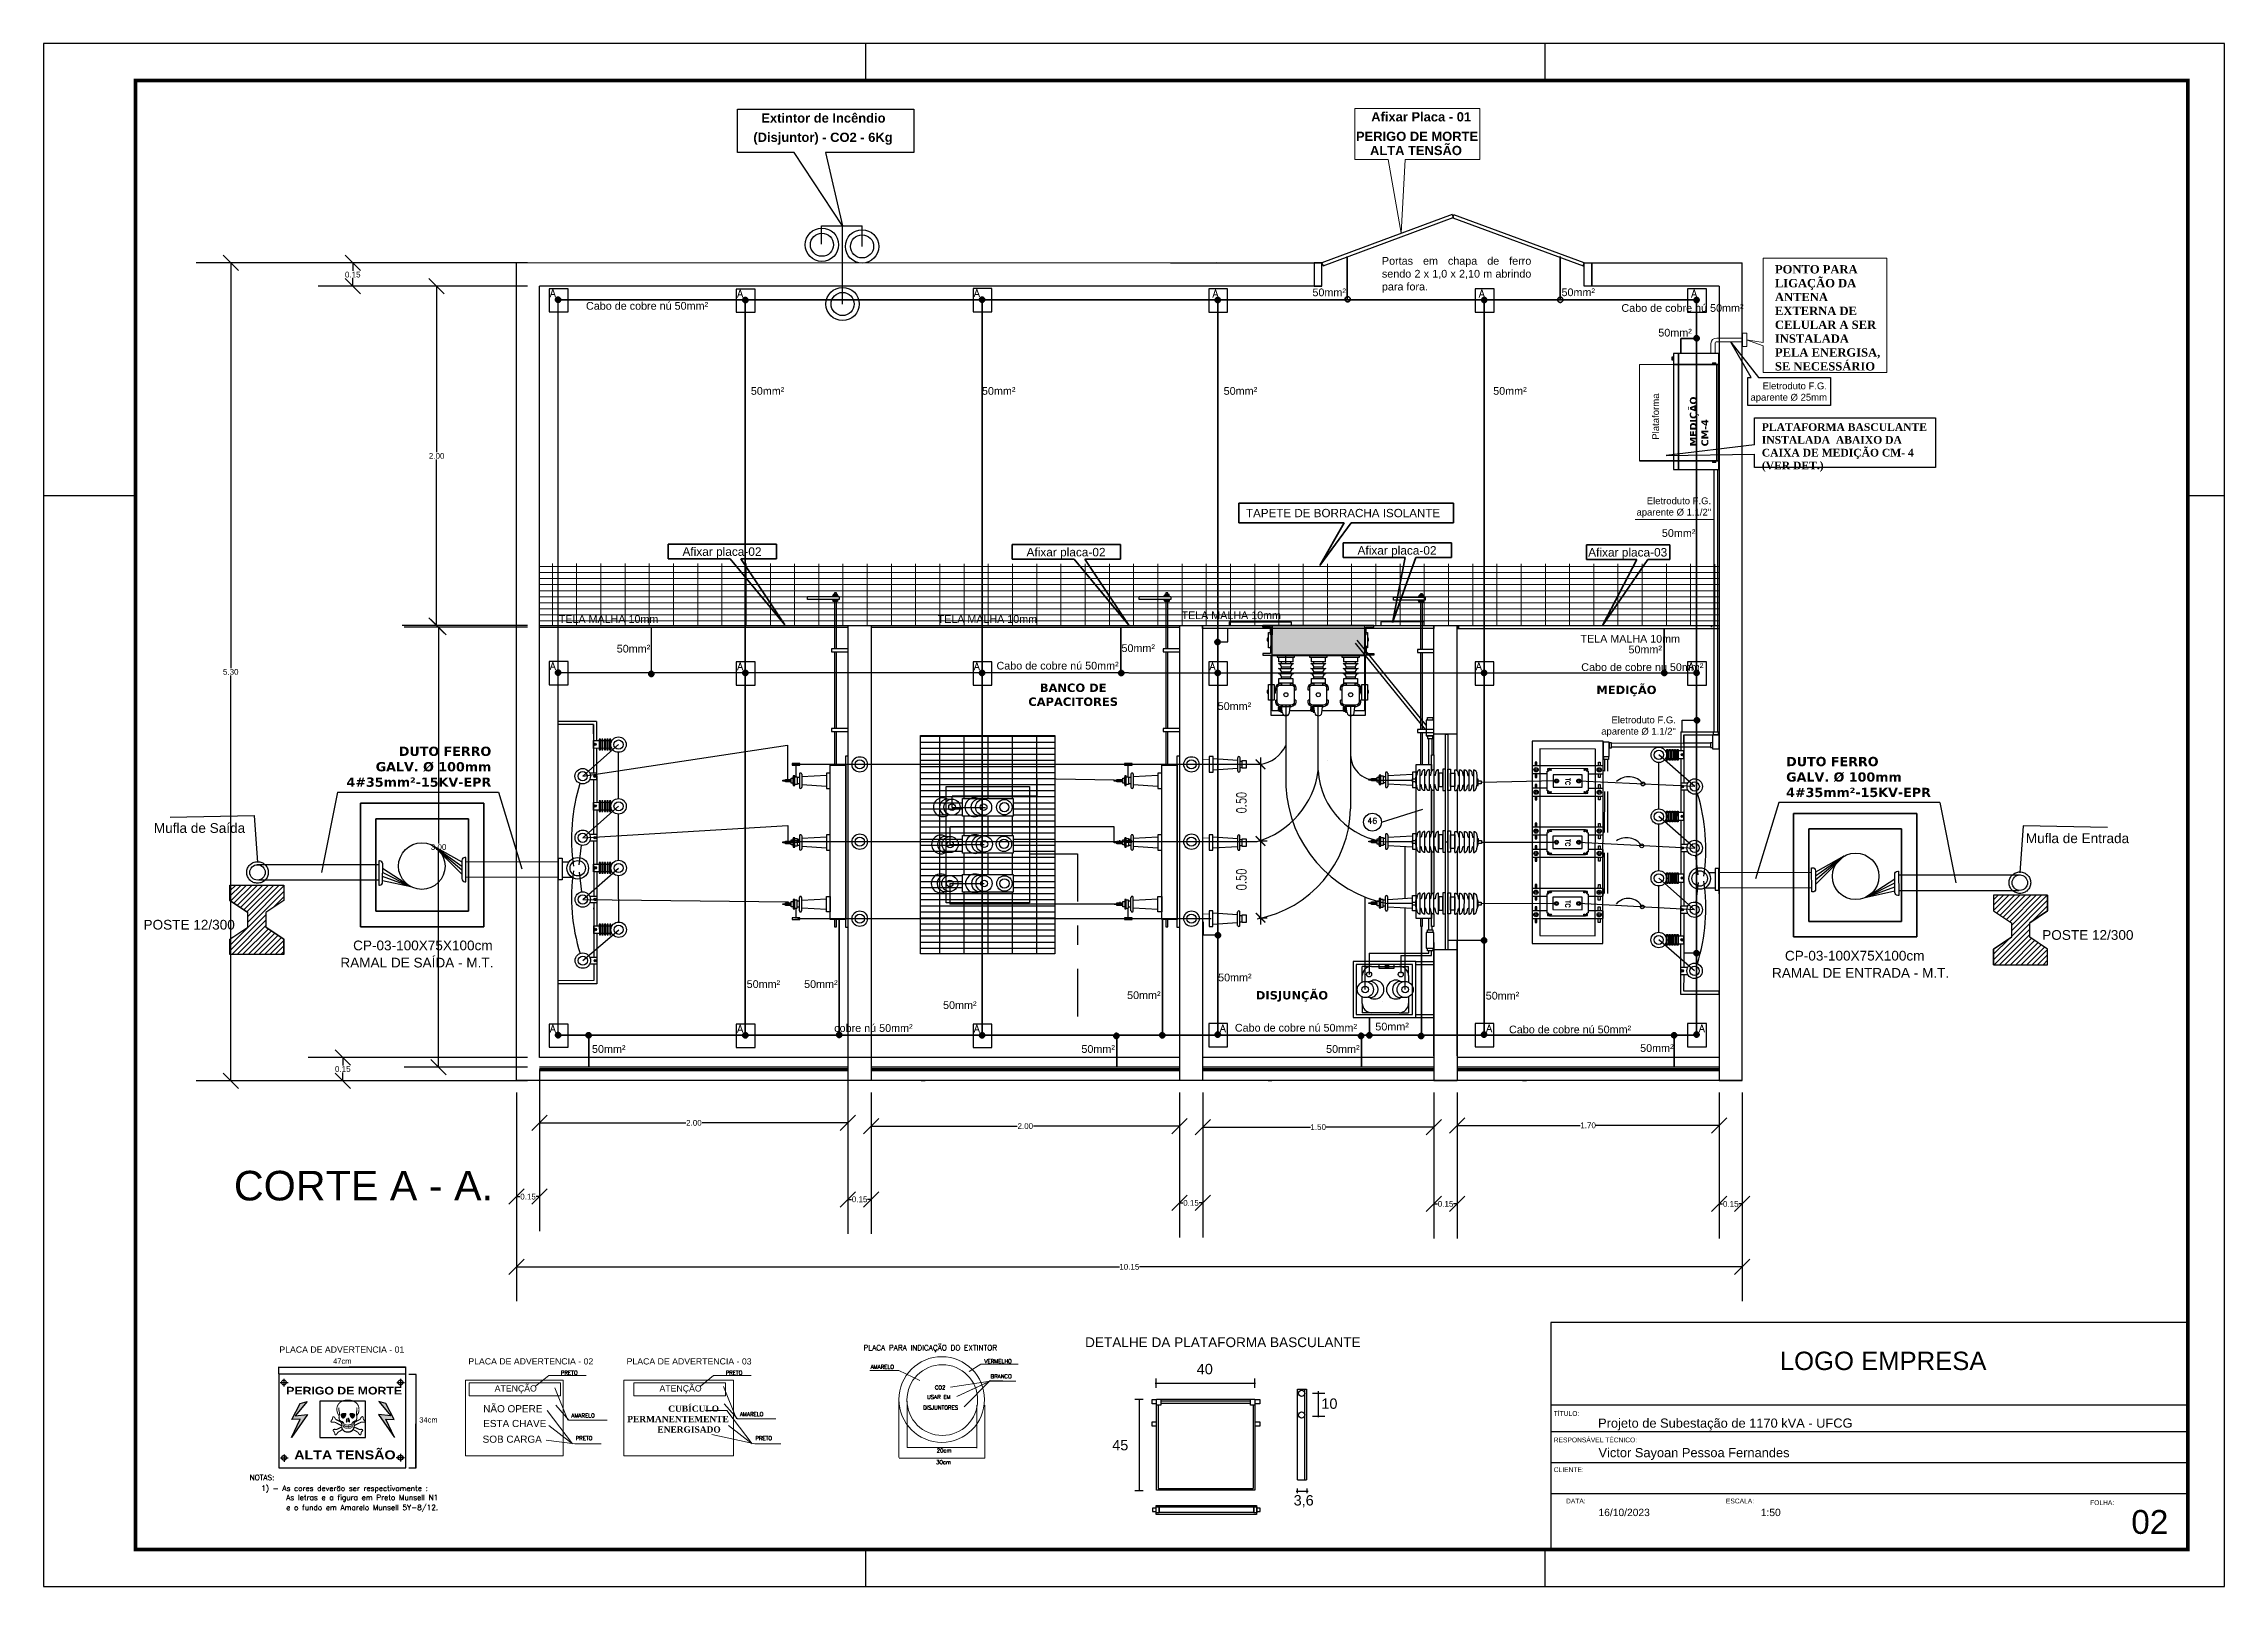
# Model space of a CAD drawing. Header units: metres. Extents: x 4188.7 to 4272.1, y 2012.8 to 2020.9.
# Drawn here: x 4200.79 to 4212.17, y 2012.8 to 2020.85 of the extents above; entities that cross this region are included whole.
import ezdxf
from ezdxf.enums import TextEntityAlignment as Align

# ---------------------------------------------------------------- set-up
doc = ezdxf.new("R2010")
doc.units = ezdxf.units.M
for name, pattern in [('ACAD_ISO03W100', [30, 12, -18]), ('DASHDOT', [25.4, 12.7, -6.35, 0, -6.35]), ('DASHED', [0.75, 0.5, -0.25]), ('HIDDEN', [9.525, 6.35, -3.175]), ('PHANTOMX2', [5, 2.5, -0.5, 0.5, -0.5, 0.5, -0.5]), ('TRAÇO-PTO_P', [0.5, 0.25, -0.125, 0, -0.125])]:
    doc.linetypes.add(name, pattern=pattern)
for name, color, linetype in [('01', 4, 'Continuous'), ('A-COTAS', 7, 'Continuous'), ('A-FORMATOINTERNO', 22, 'Continuous'), ('A-JANEL', 4, 'Continuous'), ('A-MOVEL', 5, 'Continuous'), ('A-PARED', 7, 'Continuous'), ('A-PAREDE', 9, 'Continuous'), ('A-TEXTO', 4, 'Continuous'), ('A-XDADO', 4, 'Continuous'), ('Alvenaria_vista', 2, 'Continuous'), ('ARQ-FOLHA', 7, 'Continuous'), ('CONDUTOR', 5, 'Continuous'), ('COTA', 4, 'Continuous'), ('DESENHO', 7, 'Continuous'), ('E-ALTATENSAO', 5, 'Continuous'), ('E-ALTATENSAOISOLADO', 4, 'Continuous'), ('E-ARQ-PAREDES', 55, 'Continuous'), ('E-ARQ-PORTAS', 11, 'Continuous'), ('E-ATERRAMENTO', 3, 'TRAÇO-PTO_P'), ('E-CANALETA', 6, 'Continuous'), ('E-ELE-ENE-PS', 70, 'DASHDOT'), ('E-EQUIPAMENTOS', 130, 'Continuous'), ('E-ESTRUTURA', 7, 'Continuous'), ('E-ISOLADORPEDESTAL', 4, 'Continuous'), ('E-LIGAÇÕESTPTC', 84, 'Continuous'), ('E-LINHAAUXILIAR', 1, 'HIDDEN'), ('E-RADIADORTRAFO', 6, 'PHANTOMX2'), ('E-TELAPROTEÇÃO', 2, 'Continuous'), ('E-TRAFO', 4, 'Continuous'), ('E-TRANSFORMADOR', 5, 'Continuous'), ('FORMATO_LEGENDA', 7, 'Continuous'), ('PAREDES', 4, 'Continuous'), ('placas', 1, 'Continuous'), ('PLANTA_BAIXA', 7, 'Continuous'), ('QUADRO CARGAS', 7, 'Continuous'), ('TEXTO_60', 1, 'Continuous'), ('TRAÇADO', 1, 'DASHED'), ('VENTILACAO', 5, 'Continuous')]:
    doc.layers.add(name, color=color, linetype=linetype)
doc.layers.add('LUMINÁRIA', color=2, linetype='Continuous', lineweight=20)
doc.layers.add('TEXTO', color=7, linetype='Continuous', lineweight=18)
doc.styles.add('ARCAD1', font='romans.shx')
doc.styles.add('arial', font='arial.ttf')
doc.styles.add('Arial Negrito', font='arialbd.ttf')
doc.styles.add('COTAS', font='romans', dxfattribs={"width": 0.75})
doc.styles.add('FIGURA', font='wingding.ttf')
doc.styles.add('Jessé1', font='romans.shx')
doc.styles.add('REGUA_60_MM', font='romans.shx', dxfattribs={"height": 1.8})
doc.styles.add('ROMANS', font='romans.shx', dxfattribs={"height": 0.1})
doc.styles.get("Standard").update_dxf_attribs({"font": 'arial.ttf'})
doc.styles.add('STYLE3', font='', dxfattribs={"width": 0.5})
doc.styles.add('TEXTO', font='ROMANS.SHX')
doc.styles.get('STYLE3').set_extended_font_data('Arial Black')
doc.dimstyles.new('COTAS_50', dxfattribs={"dimscale": 50, "dimtxt": 0.0001, "dimasz": 0.001, "dimexe": 0.0007, "dimexo": 0.004, "dimgap": 0.0015, "dimtad": 1, "dimzin": 0, "dimdsep": 46, "dimtxsty": 'COTAS', "dimblk1": 'ARCHTICK', "dimblk2": 'ARCHTICK', "dimsah": 1, "dimcen": 0.0002, "dimdle": 0.0007, "dimaunit": 1, "dimadec": 0, "dimazin": 0, "dimtfac": 1, "dimtix": 1, "dimtmove": 0, "dimatfit": 3, "dimldrblk": 'ARCHTICK', "dimfxl": 1, "dimtolj": 1, "dimtzin": 0, "dimarcsym": 0})
doc.dimstyles.get("Standard").update_dxf_attribs({"dimtxt": 0.03, "dimasz": 0.08, "dimexe": 0.18, "dimexo": 0.0625, "dimgap": 0.0035, "dimtad": 0, "dimtih": 1, "dimtoh": 1, "dimdec": 4, "dimzin": 0, "dimdsep": 46, "dimtxsty": 'Standard', "dimblk": 'OBLIQUE', "dimcen": 0.05, "dimadec": 0, "dimazin": 0, "dimtfac": 1, "dimtdec": 4, "dimtofl": 0, "dimtmove": 0, "dimatfit": 3, "dimldrblk": 'OBLIQUE', "dimfxl": 1, "dimtolj": 1, "dimtzin": 0, "dimarcsym": 0})
pattern_1 = [(0, (-1380.33483, -659.881806), (0, 0.03160819252), []), (90, (-1380.33483, -659.8818), (-0.12643277, 8e-18), [])]

msp = doc.modelspace()

# ---------------------------------------------------------------- texts
at = {"color": 7, "style": 'ROMANS'}
msp.add_text('46', height=0.0299, dxfattribs=at).set_placement((4207.69709, 2016.78009))
at = {"color": 0, "attachment_point": 7, "style": 'Jessé1'}
for s, insert, char_height, width in [('{\\fArial|b0|i0|c0|p34;DETALHE DA PLATAFORMA BASCULANTE}', (4206.22306, 2014.04815), 0.0507732, 1.5042626), ('{\\fArial|b0|i0|c0|p34;40}', (4206.80619, 2013.90669), 0.0539387, 0.05108), ('{\\fArial|b0|i0|c0|p34;10}', (4207.45674, 2013.72628), 0.0539387, 0.05108), ('{\\fArial|b0|i0|c0|p34;45}', (4206.36482, 2013.50979), 0.0539387, 0.05108), ('{\\fArial|b0|i0|c0|p34;3,6}', (4207.31188, 2013.21258), 0.0539387, 0.05108)]:
    msp.add_mtext(s, dxfattribs=dict(at, insert=insert, char_height=char_height, width=width))
at = {"layer": 'A-TEXTO', "style": 'ARCAD1'}
for p in [(4208.73098, 2017.01948), (4208.73098, 2017.01948), (4208.73071, 2016.69991), (4208.73071, 2016.69991), (4208.73044, 2016.38034), (4208.73044, 2016.38034)]:
    msp.add_text('TC', height=0.024149, rotation=269.951908, dxfattribs=at).set_placement(p)
at = {"layer": 'ARQ-FOLHA', "style": 'arial'}
for s, height, p in [('LOGO EMPRESA', 0.095829, (4209.85004, 2013.92936)), ('TÍTULO:', 0.024916, (4208.66973, 2013.69012)), ('RESPONSÁVEL TÉCNICO:', 0.0249155, (4208.66973, 2013.55213)), ('Projeto de Subestação de 1170 kVA - UFCG', 0.0479145, (4208.9012, 2013.62851)), ('Victor Sayoan Pessoa Fernandes', 0.0479145, (4208.90336, 2013.47441)), ('CLIENTE:', 0.024916, (4208.66973, 2013.39713)), ('DATA:', 0.024916, (4208.73374, 2013.23342)), ('ESCALA:', 0.024916, (4209.56858, 2013.23342)), ('FOLHA:', 0.024916, (4211.46964, 2013.22473)), ('16/10/2023', 0.038332, (4208.90336, 2013.16723)), ('1:50', 0.038332, (4209.75048, 2013.16723))]:
    msp.add_text(s, height=height, dxfattribs=at).set_placement(p)
msp.add_attdef('02', (4211.6846, 2013.0744), '01', height=0.124578, dxfattribs=at)
at = {"layer": 'CONDUTOR', "color": 5, "lineweight": 20, "char_height": 0.0436126, "width": 0.6520996, "style": 'arial'}
for s, insert, attachment_point in [('{\\fVerdana|b1|i0|c0|p34;\\C1;BANCO DE CAPACITORES}', (4206.16072, 2017.45255), 5), ('{\\fVerdana|b1|i0|c0|p34;\\C1;MEDIÇÃO }', (4209.20594, 2017.50032), 3), ('{\\fVerdana|b1|i0|c0|p34;\\C1;DISJUNÇÃO }', (4207.49162, 2015.90669), 3)]:
    msp.add_mtext(s, dxfattribs=dict(at, insert=insert, attachment_point=attachment_point))
at = {"layer": 'CONDUTOR', "color": 0, "lineweight": 20, "insert": (4203.83292, 2013.74414), "char_height": 0.0325756, "width": 0.527467, "attachment_point": 1, "style": 'arial'}
msp.add_mtext('\\pi0.21402;{\\fDutch801 XBd BT|b1|i0|c0|p18;CUBÍCULO\\P\\pi0;PERMANENTEMENTE\\P\\pi0.15719;ENERGISADO}', dxfattribs=at)
at = {"layer": 'COTA', "lineweight": 20, "char_height": 0.027922, "attachment_point": 5}
for s, insert in [('47cm', (4202.34545, 2013.97583)), ('34cm', (4202.79526, 2013.66916))]:
    msp.add_mtext(s, dxfattribs=dict(at, insert=insert))
at = {"layer": 'DESENHO', "ltscale": 100}
for s, height, style, p in [('PERIGO DE MORTE', 0.0400215, 'STYLE3', (4202.05281, 2013.80172)), ('N', 0.18615, 'FIGURA', (4202.26934, 2013.58845)), ('ALTA TENSÃO', 0.0465366, 'STYLE3', (4202.09463, 2013.4634))]:
    msp.add_text(s, height=height, dxfattribs=dict(at, style=style)).set_placement(p)
at = {"layer": 'FORMATO_LEGENDA', "color": 7, "lineweight": 20, "style": 'arial'}
for s, insert, char_height, width, attachment_point in [('{\\fDutch801 Rm BT|b1|i0|c0|p18;PONTO PARA LIGAÇÃO DA ANTENA EXTERNA DE CELULAR A SER INSTALADA PELA ENERGISA, SE NECESSÁRIO}', (4209.82443, 2019.69459), 0.04339479, 0.5691571, 1), ('Eletroduto F.G.\\Paparente Ø 25mm', (4210.09615, 2019.08219), 0.0355048, 0.4044847, 3), ('{\\fDutch801 Rm BT|b1|i0|c0|p18;PLATAFORMA BASCULANTE INSTALADA  ABAIXO DA CAIXA DE MEDIÇÃO CM- 4 (VER DET.)}', (4209.75578, 2018.86963), 0.04006632, 0.8709225, 1), ('Eletroduto F.G.\\Paparente %%C 1.1/2"', (4209.49137, 2018.48251), 0.0355048, 0.4087035, 3), ('Eletroduto F.G.\\Paparente %%C 1.1/2"', (4209.3074, 2017.33942), 0.0355048, 0.4087035, 3)]:
    msp.add_mtext(s, dxfattribs=dict(at, insert=insert, char_height=char_height, width=width, attachment_point=attachment_point))
at = {"layer": 'LUMINÁRIA', "color": 2, "lineweight": 20, "insert": (4209.47753, 2018.74876), "char_height": 0.0362236, "width": 0.7225828, "attachment_point": 7, "rotation": 90, "style": 'arial'}
msp.add_mtext('{\\fVerdana|b1|i0|c0|p34;\\C1;MEDIÇÃO\\PCM-4}', dxfattribs=at)
at = {"layer": 'LUMINÁRIA', "color": 2, "lineweight": 20, "char_height": 0.0482982, "width": 0.9480169, "style": 'arial'}
for insert, attachment_point in [((4203.12299, 2016.97177), 9), ((4209.88304, 2016.91822), 7)]:
    msp.add_mtext('\\A1;{\\fVerdana|b1|i0|c0|p34;\\C1;DUTO FERRO \\PGALV. %%C 100mm\\P4#35mm²-15KV-EPR}', dxfattribs=dict(at, insert=insert, attachment_point=attachment_point))
at = {"layer": 'PAREDES', "insert": (4207.77264, 2019.73697), "char_height": 0.0402674, "width": 0.7777118, "attachment_point": 1, "style": 'arial'}
msp.add_mtext('\\pxqj;{\\C1;Portas em chapa de ferro sendo 2 x 1,0 x 2,10 m abrindo para fora.}', dxfattribs=at)
at = {"layer": 'PLANTA_BAIXA', "color": 1}
for s, height, style, p in [('Extintor de Incêndio', 0.0482982, 'Arial Negrito', (4204.53287, 2020.43812)), ('Afixar Placa - 01', 0.0482982, 'Arial Negrito', (4207.71686, 2020.44432)), ('(Disjuntor) - CO2 - 6Kg', 0.0482982, 'Arial Negrito', (4204.49133, 2020.33746)), ('PERIGO DE MORTE', 0.0482982, 'Arial Negrito', (4207.63744, 2020.34247)), ('ALTA TENSÃO', 0.0482982, 'Arial Negrito', (4207.71061, 2020.26862)), ('A', 0.04027, 'REGUA_60_MM', (4203.42891, 2019.52822)), ('Cabo de cobre nú 50mm²', 0.0402674, 'arial', (4203.61754, 2019.46185)), ('A', 0.04027, 'REGUA_60_MM', (4204.40649, 2019.52632)), ('A', 0.04027, 'REGUA_60_MM', (4205.64215, 2019.52855)), ('A', 0.04027, 'REGUA_60_MM', (4206.88822, 2019.52643)), ('50mm²', 0.040267, 'arial', (4207.40997, 2019.53223)), ('A', 0.04027, 'REGUA_60_MM', (4208.27906, 2019.52643)), ('50mm²', 0.040267, 'arial', (4208.71011, 2019.53277)), ('Cabo de cobre nú 50mm²', 0.0402674, 'arial', (4209.02288, 2019.4509)), ('A', 0.04027, 'REGUA_60_MM', (4209.38748, 2019.52643)), ('50mm²', 0.040267, 'arial', (4209.21548, 2019.32193)), ('50mm²', 0.040267, 'arial', (4204.47822, 2019.01809)), ('50mm²', 0.040267, 'arial', (4205.68463, 2019.01809)), ('50mm²', 0.040267, 'arial', (4206.94656, 2019.01809)), ('50mm²', 0.040267, 'arial', (4208.35354, 2019.01809)), ('TAPETE DE BORRACHA ISOLANTE', 0.0433948, 'arial', (4207.06308, 2018.37916)), ('50mm²', 0.040267, 'arial', (4209.23423, 2018.2765)), ('Afixar placa-02', 0.0442733, 'arial', (4204.12142, 2018.17761)), ('Afixar placa-02', 0.0442733, 'arial', (4205.9174, 2018.17482)), ('Afixar placa-02', 0.0442733, 'arial', (4207.64531, 2018.18392)), ('Afixar placa-03', 0.0442733, 'arial', (4208.84963, 2018.17394)), ('TELA MALHA 10mm', 0.0400663, 'arial', (4203.47561, 2017.82774)), ('TELA MALHA 10mm', 0.0400663, 'arial', (4205.45317, 2017.82774)), ('TELA MALHA 10mm', 0.0400663, 'arial', (4206.72635, 2017.84735)), ('50mm²', 0.040267, 'arial', (4203.77822, 2017.67322)), ('50mm²', 0.040267, 'arial', (4206.41295, 2017.67583)), ('TELA MALHA 10mm', 0.0400663, 'arial', (4208.8094, 2017.72484)), ('50mm²', 0.040267, 'arial', (4209.05978, 2017.66884)), ('A', 0.04027, 'REGUA_60_MM', (4203.42891, 2017.58255)), ('A', 0.04027, 'REGUA_60_MM', (4204.40649, 2017.58098)), ('A', 0.04027, 'REGUA_60_MM', (4205.64215, 2017.58098)), ('Cabo de cobre nú 50mm²', 0.0402674, 'arial', (4205.76071, 2017.58449)), ('A', 0.04027, 'REGUA_60_MM', (4206.87256, 2017.58098)), ('A', 0.04027, 'REGUA_60_MM', (4208.26283, 2017.58098)), ('Cabo de cobre nú 50mm²', 0.0402674, 'arial', (4208.81325, 2017.57686)), ('A', 0.04027, 'REGUA_60_MM', (4209.37182, 2017.58098)), ('50mm²', 0.040267, 'arial', (4206.91537, 2017.37317)), ('50mm²', 0.040267, 'arial', (4204.45639, 2015.92298)), ('50mm²', 0.040267, 'arial', (4204.75623, 2015.92298)), ('50mm²', 0.040267, 'arial', (4206.9175, 2015.95737)), ('50mm²', 0.040267, 'arial', (4205.48158, 2015.81325)), ('50mm²', 0.040267, 'arial', (4206.44229, 2015.86503)), ('50mm²', 0.040267, 'arial', (4208.31467, 2015.8626)), ('cobre nú 50mm²', 0.0402674, 'arial', (4204.91346, 2015.69371)), ('Cabo de cobre nú 50mm²', 0.0402674, 'arial', (4207.00501, 2015.69522)), ('50mm²', 0.040267, 'arial', (4207.73832, 2015.70134)), ('A', 0.04027, 'REGUA_60_MM', (4203.42891, 2015.69112)), ('50mm²', 0.040267, 'arial', (4203.64888, 2015.58429)), ('A', 0.04027, 'REGUA_60_MM', (4204.40649, 2015.69008)), ('A', 0.04027, 'REGUA_60_MM', (4205.64215, 2015.69028)), ('50mm²', 0.040267, 'arial', (4206.20387, 2015.58429)), ('A', 0.04027, 'REGUA_60_MM', (4206.92728, 2015.69239)), ('50mm²', 0.040267, 'arial', (4207.48123, 2015.58429)), ('A', 0.04027, 'REGUA_60_MM', (4208.31755, 2015.69239)), ('Cabo de cobre nú 50mm²', 0.0402674, 'arial', (4208.43609, 2015.68632)), ('50mm²', 0.040267, 'arial', (4209.12064, 2015.58913)), ('A', 0.04027, 'REGUA_60_MM', (4209.42655, 2015.69239)), ('PLACA PARA INDICAÇÃO DO EXTINTOR', 0.027922, 'REGUA_60_MM', (4205.06596, 2014.03174)), ('AMARELO', 0.020579, 'REGUA_60_MM', (4205.1031, 2013.93565)), ('VERMELHO', 0.020579, 'REGUA_60_MM', (4205.69782, 2013.96477)), ('CO2', 0.020579, 'REGUA_60_MM', (4205.43868, 2013.82792)), ('BRANCO', 0.020579, 'REGUA_60_MM', (4205.72989, 2013.88615)), ('DISJUNTORES', 0.0205789, 'REGUA_60_MM', (4205.37746, 2013.7231)), ('USAR EM', 0.020579, 'REGUA_60_MM', (4205.39787, 2013.77842)), ('20cm', 0.020579, 'REGUA_60_MM', (4205.44828, 2013.49945)), ('30cm', 0.020579, 'REGUA_60_MM', (4205.44536, 2013.4383))]:
    msp.add_text(s, height=height, dxfattribs=dict(at, style=style)).set_placement(p)
at = {"layer": 'PLANTA_BAIXA', "color": 1, "style": 'arial'}
msp.add_text('Plataforma', height=0.035722, rotation=90, dxfattribs=at).set_placement((4209.21942, 2018.78354))
at = {"layer": 'PLANTA_BAIXA', "color": 1, "lineweight": 20}
for s, height, style, p in [('PLACA DE ADVERTENCIA - 01', 0.0325756, 'arial', (4202.01684, 2014.01983)), ('PLACA DE ADVERTENCIA - 02', 0.0325756, 'arial', (4203.0033, 2013.95844)), ('PRETO', 0.020579, 'REGUA_60_MM', (4203.48636, 2013.90503)), ('PLACA DE ADVERTENCIA - 03', 0.0325756, 'arial', (4203.82973, 2013.95844)), ('PRETO', 0.020579, 'REGUA_60_MM', (4204.34682, 2013.90503)), ('AMARELO', 0.020579, 'REGUA_60_MM', (4203.54109, 2013.68181)), ('AMARELO', 0.020579, 'REGUA_60_MM', (4204.421, 2013.68909)), ('PRETO', 0.020579, 'REGUA_60_MM', (4203.5639, 2013.56337)), ('PRETO', 0.020579, 'REGUA_60_MM', (4204.50215, 2013.56337))]:
    msp.add_text(s, height=height, dxfattribs=dict(at, style=style)).set_placement(p)
at = {"layer": 'PLANTA_BAIXA', "color": 0, "lineweight": 20, "style": 'arial'}
for s, height, p in [('ATENÇÃO', 0.032576, (4203.1409, 2013.81732)), ('ATENÇÃO', 0.032576, (4204.00137, 2013.81732)), ('NÃO OPERE', 0.037229, (4203.08103, 2013.70887)), ('SOB CARGA', 0.037229, (4203.07804, 2013.54991)), ('ESTA CHAVE', 0.037229, (4203.08116, 2013.63181))]:
    msp.add_text(s, height=height, dxfattribs=at).set_placement(p)
at = {"layer": 'TEXTO', "color": 7, "style": 'arial'}
msp.add_text('CORTE A - A.', height=0.1542814, dxfattribs=at).set_placement((4201.77941, 2014.81436))
at = {"layer": 'TEXTO', "ltscale": 0.1, "style": 'TEXTO'}
for s, p in [('NOTAS:', (4201.86176, 2013.3545)), ('1) - As cores deverão ser respectivamente :', (4201.92244, 2013.2983)), ('As letras e a figura em Preto Munsell N1 ', (4202.0527, 2013.25057))]:
    msp.add_text(s, height=0.027922, dxfattribs=at).set_placement(p)
at = {"layer": 'TEXTO', "lineweight": 20, "ltscale": 0.1, "style": 'TEXTO'}
msp.add_text('e o fundo em Amarelo Munsell 5Y-8/12.', height=0.027922, dxfattribs=at).set_placement((4202.0527, 2013.19821))
at = {"layer": 'TEXTO_60', "style": 'arial'}
for s, p in [('Mufla de Saída', (4201.60007, 2016.75754)), ('Mufla de Entrada', (4211.40372, 2016.704)), ('POSTE 12/300 ', (4201.55589, 2016.25299)), ('POSTE 12/300 ', (4211.46775, 2016.19944)), ('RAMAL DE SAÍDA - M.T.', (4202.73498, 2016.05521)), ('CP-03-100X75X100cm', (4202.7662, 2016.14492)), ('CP-03-100X75X100cm', (4210.24087, 2016.09137)), ('RAMAL DE ENTRADA - M.T.', (4210.27165, 2016.00166))]:
    msp.add_text(s, height=0.0507131, dxfattribs=at).set_placement(p, align=Align.MIDDLE_CENTER)

# ---------------------------------------------------------------- blocks, each defined once
blk = doc.blocks.new('FOLHA A2')
at = {"layer": 'ARQ-FOLHA'}
for p, q in [((594, 0), (0, 0)), ((0, 0), (0, -420)), ((224, -10), (224, 0)), ((409, -10), (409, 0)), ((594, -420), (594, 0)), ((0, -123), (25, -123)), ((584, -123), (594, -123)), ((224, -420), (224, -410)), ((409, -420), (409, -410)), ((0, -420), (594, -420))]:
    blk.add_line(p, q, dxfattribs=at)
at = {"layer": 'ARQ-FOLHA', "const_width": 1}
blk.add_lwpolyline([(25, -410), (584, -410), (584, -10), (25, -10), (25, -410)], dxfattribs=at)
blk = doc.blocks.new('_ARCHTICK')
at = {"color": 0, "linetype": 'ByBlock', "const_width": 0.15}
blk.add_lwpolyline([(-0.5, -0.5), (0.5, 0.5)], dxfattribs=at)
blk = doc.blocks.new('*D25')
at = {"layer": 'A-COTAS', "color": 0, "lineweight": -2, "transparency": 16777216}
for p, q in [((4207.139, 2017.125), (4207.139, 2016.655)), ((4207.13, 2016.69), (4207.174, 2016.69))]:
    blk.add_line(p, q, dxfattribs=at)
at = {"layer": 'A-COTAS', "color": 0, "lineweight": -2, "transparency": 16777216, "xscale": 0.05, "yscale": 0.05, "zscale": 0.05}
for p, rotation in [((4207.139, 2017.09), 90), ((4207.139, 2016.69), 270)]:
    blk.add_blockref('_ARCHTICK', p, dxfattribs=dict(at, rotation=rotation))
at = {"layer": 'A-COTAS', "color": 0, "transparency": 16777216, "insert": (4207.039, 2016.89), "char_height": 0.05, "attachment_point": 5, "rotation": 90, "style": 'COTAS'}
blk.add_mtext('\\A1;0.50', dxfattribs=at)
blk = doc.blocks.new('*D26')
at = {"layer": 'A-COTAS', "color": 0, "lineweight": -2, "transparency": 16777216}
for p, q in [((4207.139, 2016.724), (4207.139, 2016.254)), ((4207.13, 2016.289), (4207.174, 2016.289))]:
    blk.add_line(p, q, dxfattribs=at)
at = {"layer": 'A-COTAS', "color": 0, "lineweight": -2, "transparency": 16777216, "xscale": 0.05, "yscale": 0.05, "zscale": 0.05}
for p, rotation in [((4207.139, 2016.689), 90), ((4207.139, 2016.289), 270)]:
    blk.add_blockref('_ARCHTICK', p, dxfattribs=dict(at, rotation=rotation))
at = {"layer": 'A-COTAS', "color": 0, "transparency": 16777216, "insert": (4207.039, 2016.489), "char_height": 0.05, "attachment_point": 5, "rotation": 90, "style": 'COTAS'}
blk.add_mtext('\\A1;0.50', dxfattribs=at)
blk = doc.blocks.new('_OBLIQUE')
at = {"color": 0, "linetype": 'ByBlock'}
blk.add_line((-0.5, -0.5), (0.5, 0.5), dxfattribs=at)
blk = doc.blocks.new('*D27')
at = {"color": 0, "lineweight": -2, "transparency": 16777216}
for p, q in [((4203.375, 2015.498), (4203.375, 2015.039)), ((4204.985, 2015.498), (4204.985, 2015.039)), ((4203.375, 2015.219), (4204.139, 2015.219)), ((4204.985, 2015.219), (4204.224, 2015.219))]:
    blk.add_line(p, q, dxfattribs=at)
at = {"color": 0, "lineweight": -2, "transparency": 16777216, "xscale": 0.08, "yscale": 0.08, "zscale": 0.08, "rotation": 180}
blk.add_blockref('_OBLIQUE', (4203.375, 2015.219), dxfattribs=at)
at = {"color": 0, "lineweight": -2, "transparency": 16777216, "xscale": 0.08, "yscale": 0.08, "zscale": 0.08}
blk.add_blockref('_OBLIQUE', (4204.985, 2015.219), dxfattribs=at)
at = {"color": 0, "transparency": 16777216, "insert": (4204.181, 2015.219), "char_height": 0.03, "attachment_point": 5}
blk.add_mtext('\\A1;2.00', dxfattribs=at)
blk = doc.blocks.new('*D28')
at = {"color": 0, "lineweight": -2, "transparency": 16777216}
for p, q in [((4205.106, 2015.377), (4205.106, 2015.022)), ((4206.716, 2015.377), (4206.716, 2015.022)), ((4205.106, 2015.202), (4205.868, 2015.202)), ((4206.716, 2015.202), (4205.954, 2015.202))]:
    blk.add_line(p, q, dxfattribs=at)
at = {"color": 0, "lineweight": -2, "transparency": 16777216, "xscale": 0.08, "yscale": 0.08, "zscale": 0.08, "rotation": 180}
blk.add_blockref('_OBLIQUE', (4205.106, 2015.202), dxfattribs=at)
at = {"color": 0, "lineweight": -2, "transparency": 16777216, "xscale": 0.08, "yscale": 0.08, "zscale": 0.08}
blk.add_blockref('_OBLIQUE', (4206.716, 2015.202), dxfattribs=at)
at = {"color": 0, "transparency": 16777216, "insert": (4205.911, 2015.202), "char_height": 0.03, "attachment_point": 5}
blk.add_mtext('\\A1;2.00', dxfattribs=at)
blk = doc.blocks.new('*D29')
at = {"color": 0, "lineweight": -2, "transparency": 16777216}
for p, q in [((4206.837, 2015.377), (4206.837, 2015.017)), ((4208.044, 2015.377), (4208.044, 2015.017)), ((4206.837, 2015.197), (4207.399, 2015.197)), ((4208.044, 2015.197), (4207.481, 2015.197))]:
    blk.add_line(p, q, dxfattribs=at)
at = {"color": 0, "lineweight": -2, "transparency": 16777216, "xscale": 0.08, "yscale": 0.08, "zscale": 0.08, "rotation": 180}
blk.add_blockref('_OBLIQUE', (4206.837, 2015.197), dxfattribs=at)
at = {"color": 0, "lineweight": -2, "transparency": 16777216, "xscale": 0.08, "yscale": 0.08, "zscale": 0.08}
blk.add_blockref('_OBLIQUE', (4208.044, 2015.197), dxfattribs=at)
at = {"color": 0, "transparency": 16777216, "insert": (4207.44, 2015.197), "char_height": 0.03, "attachment_point": 5}
blk.add_mtext('\\A1;1.50', dxfattribs=at)
blk = doc.blocks.new('*D30')
at = {"color": 0, "lineweight": -2, "transparency": 16777216}
for p, q in [((4208.165, 2015.377), (4208.165, 2015.026)), ((4209.533, 2015.377), (4209.533, 2015.026)), ((4208.165, 2015.206), (4208.808, 2015.206)), ((4209.533, 2015.206), (4208.89, 2015.206))]:
    blk.add_line(p, q, dxfattribs=at)
at = {"color": 0, "lineweight": -2, "transparency": 16777216, "xscale": 0.08, "yscale": 0.08, "zscale": 0.08, "rotation": 180}
blk.add_blockref('_OBLIQUE', (4208.165, 2015.206), dxfattribs=at)
at = {"color": 0, "lineweight": -2, "transparency": 16777216, "xscale": 0.08, "yscale": 0.08, "zscale": 0.08}
blk.add_blockref('_OBLIQUE', (4209.533, 2015.206), dxfattribs=at)
at = {"color": 0, "transparency": 16777216, "insert": (4208.849, 2015.206), "char_height": 0.03, "attachment_point": 5}
blk.add_mtext('\\A1;1.70', dxfattribs=at)
blk = doc.blocks.new('*D31')
at = {"color": 0, "lineweight": -2, "transparency": 16777216}
for p, q in [((4203.255, 2015.377), (4203.255, 2014.654)), ((4203.375, 2015.377), (4203.375, 2014.654)), ((4203.255, 2014.834), (4203.272, 2014.834)), ((4203.375, 2014.834), (4203.358, 2014.834))]:
    blk.add_line(p, q, dxfattribs=at)
at = {"color": 0, "lineweight": -2, "transparency": 16777216, "xscale": 0.08, "yscale": 0.08, "zscale": 0.08, "rotation": 180}
blk.add_blockref('_OBLIQUE', (4203.255, 2014.834), dxfattribs=at)
at = {"color": 0, "lineweight": -2, "transparency": 16777216, "xscale": 0.08, "yscale": 0.08, "zscale": 0.08}
blk.add_blockref('_OBLIQUE', (4203.375, 2014.834), dxfattribs=at)
at = {"color": 0, "transparency": 16777216, "insert": (4203.315, 2014.834), "char_height": 0.03, "attachment_point": 5}
blk.add_mtext('\\A1;0.15', dxfattribs=at)
blk = doc.blocks.new('*D32')
at = {"color": 0, "lineweight": -2, "transparency": 16777216}
for p, q in [((4204.985, 2015.377), (4204.985, 2014.64)), ((4205.106, 2015.377), (4205.106, 2014.64)), ((4204.985, 2014.82), (4205.003, 2014.82)), ((4205.106, 2014.82), (4205.088, 2014.82))]:
    blk.add_line(p, q, dxfattribs=at)
at = {"color": 0, "lineweight": -2, "transparency": 16777216, "xscale": 0.08, "yscale": 0.08, "zscale": 0.08, "rotation": 180}
blk.add_blockref('_OBLIQUE', (4204.985, 2014.82), dxfattribs=at)
at = {"color": 0, "lineweight": -2, "transparency": 16777216, "xscale": 0.08, "yscale": 0.08, "zscale": 0.08}
blk.add_blockref('_OBLIQUE', (4205.106, 2014.82), dxfattribs=at)
at = {"color": 0, "transparency": 16777216, "insert": (4205.046, 2014.82), "char_height": 0.03, "attachment_point": 5}
blk.add_mtext('\\A1;0.15', dxfattribs=at)
blk = doc.blocks.new('*D33')
at = {"color": 0, "lineweight": -2, "transparency": 16777216}
for p, q in [((4206.716, 2015.377), (4206.716, 2014.621)), ((4206.837, 2015.377), (4206.837, 2014.621)), ((4206.716, 2014.801), (4206.734, 2014.801)), ((4206.837, 2014.801), (4206.819, 2014.801))]:
    blk.add_line(p, q, dxfattribs=at)
at = {"color": 0, "lineweight": -2, "transparency": 16777216, "xscale": 0.08, "yscale": 0.08, "zscale": 0.08, "rotation": 180}
blk.add_blockref('_OBLIQUE', (4206.716, 2014.801), dxfattribs=at)
at = {"color": 0, "lineweight": -2, "transparency": 16777216, "xscale": 0.08, "yscale": 0.08, "zscale": 0.08}
blk.add_blockref('_OBLIQUE', (4206.837, 2014.801), dxfattribs=at)
at = {"color": 0, "transparency": 16777216, "insert": (4206.776, 2014.801), "char_height": 0.03, "attachment_point": 5}
blk.add_mtext('\\A1;0.15', dxfattribs=at)
blk = doc.blocks.new('*D34')
at = {"color": 0, "lineweight": -2, "transparency": 16777216}
for p, q in [((4208.044, 2015.377), (4208.044, 2014.616)), ((4208.165, 2015.377), (4208.165, 2014.616)), ((4208.044, 2014.796), (4208.062, 2014.796)), ((4208.165, 2014.796), (4208.147, 2014.796))]:
    blk.add_line(p, q, dxfattribs=at)
at = {"color": 0, "lineweight": -2, "transparency": 16777216, "xscale": 0.08, "yscale": 0.08, "zscale": 0.08, "rotation": 180}
blk.add_blockref('_OBLIQUE', (4208.044, 2014.796), dxfattribs=at)
at = {"color": 0, "lineweight": -2, "transparency": 16777216, "xscale": 0.08, "yscale": 0.08, "zscale": 0.08}
blk.add_blockref('_OBLIQUE', (4208.165, 2014.796), dxfattribs=at)
at = {"color": 0, "transparency": 16777216, "insert": (4208.105, 2014.796), "char_height": 0.03, "attachment_point": 5}
blk.add_mtext('\\A1;0.15', dxfattribs=at)
blk = doc.blocks.new('*D35')
at = {"color": 0, "lineweight": -2, "transparency": 16777216}
for p, q in [((4209.533, 2015.377), (4209.533, 2014.616)), ((4209.654, 2015.377), (4209.654, 2014.616)), ((4209.533, 2014.796), (4209.551, 2014.796)), ((4209.654, 2014.796), (4209.636, 2014.796))]:
    blk.add_line(p, q, dxfattribs=at)
at = {"color": 0, "lineweight": -2, "transparency": 16777216, "xscale": 0.08, "yscale": 0.08, "zscale": 0.08, "rotation": 180}
blk.add_blockref('_OBLIQUE', (4209.533, 2014.796), dxfattribs=at)
at = {"color": 0, "lineweight": -2, "transparency": 16777216, "xscale": 0.08, "yscale": 0.08, "zscale": 0.08}
blk.add_blockref('_OBLIQUE', (4209.654, 2014.796), dxfattribs=at)
at = {"color": 0, "transparency": 16777216, "insert": (4209.594, 2014.796), "char_height": 0.03, "attachment_point": 5}
blk.add_mtext('\\A1;0.15', dxfattribs=at)
blk = doc.blocks.new('*D36')
at = {"color": 0, "lineweight": -2, "transparency": 16777216}
for p, q in [((4203.255, 2015.377), (4203.255, 2014.288)), ((4209.654, 2015.377), (4209.654, 2014.288)), ((4203.255, 2014.468), (4206.402, 2014.468)), ((4209.654, 2014.468), (4206.507, 2014.468))]:
    blk.add_line(p, q, dxfattribs=at)
at = {"color": 0, "lineweight": -2, "transparency": 16777216, "xscale": 0.08, "yscale": 0.08, "zscale": 0.08, "rotation": 180}
blk.add_blockref('_OBLIQUE', (4203.255, 2014.468), dxfattribs=at)
at = {"color": 0, "lineweight": -2, "transparency": 16777216, "xscale": 0.08, "yscale": 0.08, "zscale": 0.08}
blk.add_blockref('_OBLIQUE', (4209.654, 2014.468), dxfattribs=at)
at = {"color": 0, "transparency": 16777216, "insert": (4206.454, 2014.468), "char_height": 0.03, "attachment_point": 5}
blk.add_mtext('\\A1;10.15', dxfattribs=at)
blk = doc.blocks.new('*D37')
at = {"color": 0, "lineweight": -2, "transparency": 16777216}
for p, q in [((4203.313, 2017.806), (4202.668, 2017.806)), ((4202.848, 2017.806), (4202.848, 2016.677)), ((4202.848, 2015.51), (4202.848, 2016.639)), ((4203.313, 2015.51), (4202.668, 2015.51))]:
    blk.add_line(p, q, dxfattribs=at)
at = {"color": 0, "lineweight": -2, "transparency": 16777216, "xscale": 0.08, "yscale": 0.08, "zscale": 0.08}
for p, rotation in [((4202.848, 2017.806), 90), ((4202.848, 2015.51), 270)]:
    blk.add_blockref('_OBLIQUE', p, dxfattribs=dict(at, rotation=rotation))
at = {"color": 0, "transparency": 16777216, "insert": (4202.848, 2016.658), "char_height": 0.03, "attachment_point": 5}
blk.add_mtext('\\A1;3.00', dxfattribs=at)
blk = doc.blocks.new('*D38')
at = {"color": 0, "lineweight": -2, "transparency": 16777216}
for p, q in [((4203.313, 2019.585), (4202.658, 2019.585)), ((4202.838, 2019.585), (4202.838, 2018.718)), ((4202.838, 2017.814), (4202.838, 2018.681)), ((4203.313, 2017.814), (4202.658, 2017.814))]:
    blk.add_line(p, q, dxfattribs=at)
at = {"color": 0, "lineweight": -2, "transparency": 16777216, "xscale": 0.08, "yscale": 0.08, "zscale": 0.08}
for p, rotation in [((4202.838, 2019.585), 90), ((4202.838, 2017.814), 270)]:
    blk.add_blockref('_OBLIQUE', p, dxfattribs=dict(at, rotation=rotation))
at = {"color": 0, "transparency": 16777216, "insert": (4202.838, 2018.699), "char_height": 0.03, "attachment_point": 5}
blk.add_mtext('\\A1;2.00', dxfattribs=at)
blk = doc.blocks.new('*D39')
at = {"color": 0, "lineweight": -2, "transparency": 16777216}
for p, q in [((4203.192, 2019.706), (4201.583, 2019.706)), ((4201.763, 2019.706), (4201.763, 2017.591)), ((4201.763, 2015.439), (4201.763, 2017.554)), ((4203.192, 2015.439), (4201.583, 2015.439))]:
    blk.add_line(p, q, dxfattribs=at)
at = {"color": 0, "lineweight": -2, "transparency": 16777216, "xscale": 0.08, "yscale": 0.08, "zscale": 0.08}
for p, rotation in [((4201.763, 2019.706), 90), ((4201.763, 2015.439), 270)]:
    blk.add_blockref('_OBLIQUE', p, dxfattribs=dict(at, rotation=rotation))
at = {"color": 0, "transparency": 16777216, "insert": (4201.763, 2017.572), "char_height": 0.03, "attachment_point": 5}
blk.add_mtext('\\A1;5.30', dxfattribs=at)
blk = doc.blocks.new('*D40')
at = {"color": 0, "lineweight": -2, "transparency": 16777216}
for p, q in [((4203.313, 2019.706), (4202.22, 2019.706)), ((4202.4, 2019.706), (4202.4, 2019.664)), ((4202.4, 2019.585), (4202.4, 2019.626)), ((4203.313, 2019.585), (4202.22, 2019.585))]:
    blk.add_line(p, q, dxfattribs=at)
at = {"color": 0, "lineweight": -2, "transparency": 16777216, "xscale": 0.08, "yscale": 0.08, "zscale": 0.08}
for p, rotation in [((4202.4, 2019.706), 90), ((4202.4, 2019.585), 270)]:
    blk.add_blockref('_OBLIQUE', p, dxfattribs=dict(at, rotation=rotation))
at = {"color": 0, "transparency": 16777216, "insert": (4202.4, 2019.645), "char_height": 0.03, "attachment_point": 5}
blk.add_mtext('\\A1;0.15', dxfattribs=at)
blk = doc.blocks.new('*D41')
at = {"color": 0, "lineweight": -2, "transparency": 16777216}
for p, q in [((4203.313, 2015.56), (4202.168, 2015.56)), ((4202.348, 2015.56), (4202.348, 2015.519)), ((4203.313, 2015.439), (4202.168, 2015.439)), ((4202.348, 2015.439), (4202.348, 2015.481))]:
    blk.add_line(p, q, dxfattribs=at)
at = {"color": 0, "lineweight": -2, "transparency": 16777216, "xscale": 0.08, "yscale": 0.08, "zscale": 0.08}
for p, rotation in [((4202.348, 2015.56), 90), ((4202.348, 2015.439), 270)]:
    blk.add_blockref('_OBLIQUE', p, dxfattribs=dict(at, rotation=rotation))
at = {"color": 0, "transparency": 16777216, "insert": (4202.348, 2015.5), "char_height": 0.03, "attachment_point": 5}
blk.add_mtext('\\A1;0.15', dxfattribs=at)

# ---------------------------------------------------------------- dimensions: what is measured, and where the dimension line sits
for base, p1, p2, text, picture, middle in [((4201.76277, 2015.43936), (4203.2546, 2019.70563), (4203.2546, 2015.43936), '5.30', '*D39', (4201.76277, 2017.57249)), ((4202.40021, 2019.70563), (4203.3751, 2019.58496), (4203.3751, 2019.70563), '0.15', '*D40', (4202.40021, 2019.64529)), ((4202.83774, 2019.58496), (4203.3752, 2017.81402), (4203.3751, 2019.58496), '2.00', '*D38', (4202.83774, 2018.69949)), ((4202.84775, 2015.50959), (4203.37521, 2017.80588), (4203.37534, 2015.50959), '3.00', '*D37', (4202.84775, 2016.65773)), ((4202.34774, 2015.43936), (4203.37535, 2015.5601), (4203.37535, 2015.43936), '0.15', '*D41', (4202.34774, 2015.49973))]:
    dim = msp.add_linear_dim(base=base, p1=p1, p2=p2, angle=90, text=text, dimstyle='Standard')
    dim.commit()
    dim.dimension.update_dxf_attribs({"geometry": picture, "text_midpoint": middle})
for base, p1, p2, text, picture, middle in [((4204.98529, 2015.21948), (4203.37534, 2015.5601), (4204.98529, 2015.5601), '2.00', '*D27', (4204.18142, 2015.21948)), ((4209.65411, 2014.46834), (4203.2546, 2015.43936), (4209.65411, 2015.43936), '10.15', '*D36', (4206.45436, 2014.46834))]:
    dim = msp.add_linear_dim(base=base, p1=p1, p2=p2, text=text, dimstyle='Standard')
    dim.commit()
    dim.dimension.update_dxf_attribs({"geometry": picture, "text_midpoint": middle, "dimtype": 160})
for base, p1, p2, text, picture, middle in [((4203.37535, 2014.83448), (4203.2546, 2015.43936), (4203.37535, 2015.43936), '0.15', '*D31', (4203.31498, 2014.83448)), ((4205.10603, 2014.82012), (4204.98529, 2015.43936), (4205.10603, 2015.43936), '0.15', '*D32', (4205.04566, 2014.82012)), ((4206.71597, 2015.20161), (4205.10603, 2015.43936), (4206.71597, 2015.43936), '2.00', '*D28', (4205.911, 2015.20161)), ((4206.83672, 2014.80084), (4206.71597, 2015.43936), (4206.83672, 2015.43936), '0.15', '*D33', (4206.77635, 2014.80084)), ((4208.04417, 2015.19696), (4206.83672, 2015.43936), (4208.04417, 2015.43936), '1.50', '*D29', (4207.44045, 2015.19696)), ((4208.16492, 2014.79616), (4208.04417, 2015.43936), (4208.16492, 2015.43936), '0.15', '*D34', (4208.10455, 2014.79616)), ((4209.53337, 2015.20649), (4208.16492, 2015.43936), (4209.53337, 2015.43936), '1.70', '*D30', (4208.84914, 2015.20649)), ((4209.65411, 2014.79622), (4209.53337, 2015.43936), (4209.65411, 2015.43936), '0.15', '*D35', (4209.59374, 2014.79622))]:
    dim = msp.add_linear_dim(base=base, p1=p1, p2=p2, text=text, dimstyle='Standard')
    dim.commit()
    dim.dimension.update_dxf_attribs({"geometry": picture, "text_midpoint": middle})
at = {"layer": 'A-COTAS'}
for base, p1, p2, picture, middle in [((4207.13893, 2016.68957), (4207.06411, 2017.08973), (4206.9304, 2016.68957), '*D25', (4207.03893, 2016.88965)), ((4207.13893, 2016.28915), (4207.06411, 2016.6893), (4206.9304, 2016.28915), '*D26', (4207.03893, 2016.48923))]:
    dim = msp.add_linear_dim(base=base, p1=p1, p2=p2, angle=270, text='0.50', dimstyle='COTAS_50', override={"dimtxt": 0.001, "dimse1": 1, "dimtmove": 1}, dxfattribs=at)
    dim.commit()
    dim.dimension.update_dxf_attribs({"geometry": picture, "text_midpoint": middle})

# ---------------------------------------------------------------- hatches: boundary and pattern name
at = {"true_color": 0x939598, "transparency": 33554582}
h = msp.add_hatch(dxfattribs=at)
h.set_pattern_fill('GRATE', color=252, scale=0.039821)
h.set_pattern_definition(pattern_1)
h.paths.add_polyline_path([(4205.36446, 2017.23972), (4205.36446, 2016.10093), (4206.06596, 2016.10093), (4206.06596, 2017.23972)])
h.paths.add_polyline_path([(4205.93323, 2016.97424), (4205.93323, 2016.36641), (4205.4972, 2016.36641), (4205.4972, 2016.97424)], flags=16)
h.paths.add_polyline_path([(4205.84795, 2016.91157), (4205.84795, 2016.81865), (4205.65709, 2016.81865, -0.1252698), (4205.63298, 2016.81865), (4205.58247, 2016.81865), (4205.58247, 2016.91157), (4205.62731, 2016.91157, -0.18765799), (4205.66275, 2016.91157)], flags=0)
h.paths.add_polyline_path([(4205.73541, 2016.86602, -0.50226903), (4205.68126, 2016.82571, -1.34345775), (4205.68126, 2016.90633, -0.50226903)], flags=0)
h.paths.add_polyline_path([(4205.84795, 2016.71905), (4205.84795, 2016.62613), (4205.6592, 2016.62613, -0.10755972), (4205.63841, 2016.62613), (4205.58247, 2016.62613), (4205.58247, 2016.71905), (4205.6301, 2016.71905, -0.19883258), (4205.6675, 2016.71905)], flags=0)
h.paths.add_polyline_path([(4205.73918, 2016.67389, -0.50226903), (4205.68503, 2016.63358, -1.34345775), (4205.68503, 2016.7142, -0.50226903)], flags=0)
h.paths.add_polyline_path([(4205.84795, 2016.51542), (4205.84795, 2016.42251), (4205.66471, 2016.42251, -0.18139165), (4205.63038, 2016.42251), (4205.58247, 2016.42251), (4205.58247, 2016.51542), (4205.63469, 2016.51542, -0.13389775), (4205.6604, 2016.51542)], flags=0)
h.paths.add_polyline_path([(4205.73792, 2016.46827, -0.50226903), (4205.68377, 2016.42796, -1.34345775), (4205.68377, 2016.50858, -0.50226903)], flags=0)
at = {"layer": 'A-MOVEL', "lineweight": 20}
h = msp.add_hatch(dxfattribs=at)
h.set_pattern_fill('GRATE', color=253, scale=0.039821, style=0, double=1)
h.set_pattern_definition(pattern_1)
h.paths.add_polyline_path([(4203.37535, 2017.81477), (4209.5291, 2017.81255), (4209.5291, 2018.13509), (4203.37535, 2018.13731)])
at = {"layer": 'DESENHO', "ltscale": 100}
h = msp.add_hatch(color=256, dxfattribs=at)
h.paths.add_polyline_path([(4202.61852, 2013.57784), (4202.57355, 2013.67367), (4202.61653, 2013.67167), (4202.57255, 2013.75452), (4202.53657, 2013.7655), (4202.59854, 2013.68964), (4202.53457, 2013.69763)])
h.paths.add_polyline_path([(4202.10014, 2013.68964), (4202.1621, 2013.7655), (4202.12612, 2013.75452), (4202.08215, 2013.67167), (4202.12512, 2013.67367), (4202.08015, 2013.57784), (4202.1641, 2013.69763)])
at = {"layer": 'E-ALTATENSAO'}
h = msp.add_hatch(dxfattribs=at)
h.set_pattern_fill('GRATE', color=8, scale=0.039821)
h.set_pattern_definition(pattern_1)
h.paths.add_polyline_path([(4205.93323, 2016.97424), (4205.68554, 2016.97424), (4205.68554, 2016.91157), (4205.84795, 2016.91157), (4205.84795, 2016.86634), (4205.93323, 2016.86653)])
h.paths.add_polyline_path([(4205.68554, 2016.97424), (4205.4972, 2016.97424), (4205.4972, 2016.68706), (4205.58247, 2016.68706), (4205.58247, 2016.71905), (4205.6301, 2016.71905, -0.19883258), (4205.6675, 2016.71905), (4205.68554, 2016.71905), (4205.68554, 2016.81865), (4205.65709, 2016.81865, -0.1252698), (4205.63298, 2016.81865), (4205.58247, 2016.81865), (4205.58247, 2016.91157), (4205.62731, 2016.91157, -0.18765799), (4205.66275, 2016.91157), (4205.68554, 2016.91157)])
h.paths.add_polyline_path([(4205.68554, 2016.62613), (4205.6592, 2016.62613, -0.10755972), (4205.63841, 2016.62613), (4205.58247, 2016.62613), (4205.58247, 2016.68706), (4205.4972, 2016.68706), (4205.4972, 2016.36641), (4205.68554, 2016.36641), (4205.68554, 2016.42251), (4205.66471, 2016.42251, -0.18139165), (4205.63038, 2016.42251), (4205.58247, 2016.42251), (4205.58247, 2016.51542), (4205.63469, 2016.51542, -0.13389775), (4205.6604, 2016.51542), (4205.68554, 2016.51542)])
h.paths.add_polyline_path([(4205.93323, 2016.86653), (4205.84795, 2016.86634), (4205.84795, 2016.81865), (4205.68554, 2016.81865), (4205.68554, 2016.71905), (4205.84795, 2016.71905), (4205.84795, 2016.68706), (4205.93323, 2016.68706)])
h.paths.add_polyline_path([(4205.93323, 2016.67682), (4205.84795, 2016.67577), (4205.84795, 2016.62613), (4205.68554, 2016.62613), (4205.68554, 2016.51542), (4205.84795, 2016.51542), (4205.84795, 2016.46827), (4205.93323, 2016.46827)])
h.paths.add_polyline_path([(4205.93323, 2016.46827), (4205.84795, 2016.46827), (4205.84795, 2016.42251), (4205.68554, 2016.42251), (4205.68554, 2016.36641), (4205.93323, 2016.36641)])
at = {"layer": 'E-ALTATENSAOISOLADO'}
h = msp.add_hatch(dxfattribs=at)
h.set_pattern_fill('ANSI31', color=256, scale=0.160994, angle=360, style=0)
h.set_pattern_definition([(225, (4336.179793, 2106.595595), (0.0142299933, -0.0142299933), [])])
h.paths.add_polyline_path([(4202.0402, 2016.09767), (4202.0402, 2016.17817), (4201.94711, 2016.2408), (4201.94711, 2016.31678), (4202.0402, 2016.37941), (4202.0402, 2016.45991), (4201.75846, 2016.45991), (4201.75846, 2016.37941), (4201.85156, 2016.31678), (4201.85156, 2016.2408), (4201.75846, 2016.17817), (4201.75846, 2016.09767)])
h = msp.add_hatch(dxfattribs=at)
h.set_pattern_fill('ANSI31', color=256, scale=0.160994, angle=360, style=0)
h.set_pattern_definition([(225, (4345.379923, 2106.542047), (0.0142299933, -0.0142299933), [])])
h.paths.add_polyline_path([(4211.24757, 2016.04412), (4211.24757, 2016.12462), (4211.15448, 2016.18725), (4211.15448, 2016.26323), (4211.24757, 2016.32586), (4211.24757, 2016.40636), (4210.96583, 2016.40636), (4210.96583, 2016.32586), (4211.05893, 2016.26323), (4211.05893, 2016.18725), (4210.96583, 2016.12462), (4210.96583, 2016.04412)])
at = {"layer": 'E-TRAFO'}
msp.add_hatch(color=256, dxfattribs=at).paths.add_polyline_path([(4207.68194, 2017.65946), (4207.19896, 2017.65946), (4207.19896, 2017.78987), (4207.19896, 2017.81402), (4207.68194, 2017.81402), (4207.68194, 2017.76572)])
at = {"layer": 'FORMATO_LEGENDA', "lineweight": 20}
h = msp.add_hatch(color=7, dxfattribs=at)
edge = h.paths.add_edge_path()
edge.add_arc((4203.47101, 2019.51547), 0.00813, 0, 360)
h = msp.add_hatch(color=7, dxfattribs=at)
edge = h.paths.add_edge_path()
edge.add_arc((4204.44859, 2019.51356), 0.00813, 0, 360)
h = msp.add_hatch(color=7, dxfattribs=at)
edge = h.paths.add_edge_path()
edge.add_arc((4205.68425, 2019.5158), 0.00813, 0, 360)
h = msp.add_hatch(color=7, dxfattribs=at)
edge = h.paths.add_edge_path()
edge.add_arc((4206.91466, 2019.51409), 0.00813, 0, 360)
h = msp.add_hatch(color=7, dxfattribs=at)
edge = h.paths.add_edge_path()
edge.add_arc((4208.3055, 2019.51409), 0.00813, 0, 360)
h = msp.add_hatch(color=7, dxfattribs=at)
edge = h.paths.add_edge_path()
edge.add_arc((4209.41392, 2019.51409), 0.00813, 0, 360)
h = msp.add_hatch(color=7, dxfattribs=at)
edge = h.paths.add_edge_path()
edge.add_arc((4209.41425, 2019.31451), 0.00813, 0, 360)
for points in [[(4209.40857, 2019.31407, -1), (4209.42482, 2019.31407, -1)], [(4209.49763, 2019.18501), (4209.51634, 2019.18501), (4209.51634, 2019.17626), (4209.49763, 2019.17626)], [(4209.49763, 2018.67274), (4209.51634, 2018.67274), (4209.51634, 2018.66384), (4209.49763, 2018.66384)]]:
    msp.add_hatch(color=7, dxfattribs=at).paths.add_polyline_path(points)
h = msp.add_hatch(color=7, dxfattribs=at)
edge = h.paths.add_edge_path()
edge.add_arc((4206.91343, 2017.72938), 0.00813, 0, 360)
h = msp.add_hatch(color=7, dxfattribs=at)
edge = h.paths.add_edge_path()
edge.add_arc((4203.47101, 2017.5698), 0.00813, 0, 360)
h = msp.add_hatch(color=7, dxfattribs=at)
edge = h.paths.add_edge_path()
edge.add_arc((4203.9576, 2017.56329), 0.00813, 0, 360)
h = msp.add_hatch(color=7, dxfattribs=at)
edge = h.paths.add_edge_path()
edge.add_arc((4204.44859, 2017.56822), 0.00813, 0, 360)
h = msp.add_hatch(color=7, dxfattribs=at)
edge = h.paths.add_edge_path()
edge.add_arc((4205.68425, 2017.56822), 0.00813, 0, 360)
h = msp.add_hatch(color=7, dxfattribs=at)
edge = h.paths.add_edge_path()
edge.add_arc((4206.41059, 2017.56779), 0.00813, 0, 360)
h = msp.add_hatch(color=7, dxfattribs=at)
edge = h.paths.add_edge_path()
edge.add_arc((4206.91466, 2017.56822), 0.00813, 0, 360)
h = msp.add_hatch(color=7, dxfattribs=at)
edge = h.paths.add_edge_path()
edge.add_arc((4208.30493, 2017.56822), 0.00813, 0, 360)
h = msp.add_hatch(color=7, dxfattribs=at)
edge = h.paths.add_edge_path()
edge.add_arc((4209.24562, 2017.56822), 0.00813, 0, 360)
h = msp.add_hatch(color=7, dxfattribs=at)
edge = h.paths.add_edge_path()
edge.add_arc((4209.41392, 2017.56822), 0.00813, 0, 360)
h = msp.add_hatch(color=7, dxfattribs=at)
edge = h.paths.add_edge_path()
edge.add_arc((4209.41596, 2017.32099), 0.00813, 0, 360)
h = msp.add_hatch(color=7, dxfattribs=at)
edge = h.paths.add_edge_path()
edge.add_arc((4206.91557, 2016.19946), 0.00813, 0, 360)
h = msp.add_hatch(color=7, dxfattribs=at)
edge = h.paths.add_edge_path()
edge.add_arc((4208.30487, 2016.17241), 0.00813, 0, 360)
h = msp.add_hatch(color=7, dxfattribs=at)
edge = h.paths.add_edge_path()
edge.add_arc((4209.41389, 2016.10628), 0.00813, 0, 360)
h = msp.add_hatch(color=7, dxfattribs=at)
edge = h.paths.add_edge_path()
edge.add_arc((4203.47101, 2015.67837), 0.00813, 0, 360)
h = msp.add_hatch(color=7, dxfattribs=at)
edge = h.paths.add_edge_path()
edge.add_arc((4203.63026, 2015.67767), 0.00813, 0, 360)
h = msp.add_hatch(color=7, dxfattribs=at)
edge = h.paths.add_edge_path()
edge.add_arc((4204.44859, 2015.67733), 0.00813, 0, 360)
h = msp.add_hatch(color=7, dxfattribs=at)
edge = h.paths.add_edge_path()
edge.add_arc((4204.93834, 2015.67959), 0.00813, 0, 360)
h = msp.add_hatch(color=7, dxfattribs=at)
edge = h.paths.add_edge_path()
edge.add_arc((4205.68425, 2015.67753), 0.00813, 0, 360)
h = msp.add_hatch(color=7, dxfattribs=at)
edge = h.paths.add_edge_path()
edge.add_arc((4206.38538, 2015.67452), 0.00813, 0, 360)
h = msp.add_hatch(color=7, dxfattribs=at)
edge = h.paths.add_edge_path()
edge.add_arc((4206.62513, 2015.67739), 0.00813, 0, 360)
h = msp.add_hatch(color=7, dxfattribs=at)
edge = h.paths.add_edge_path()
edge.add_arc((4206.91466, 2015.68116), 0.00813, 0, 360)
h = msp.add_hatch(color=7, dxfattribs=at)
edge = h.paths.add_edge_path()
edge.add_arc((4207.66275, 2015.67452), 0.00813, 0, 360)
h = msp.add_hatch(color=7, dxfattribs=at)
edge = h.paths.add_edge_path()
edge.add_arc((4207.70594, 2015.67735), 0.00813, 0, 360)
h = msp.add_hatch(color=7, dxfattribs=at)
edge = h.paths.add_edge_path()
edge.add_arc((4207.97642, 2015.67381), 0.00813, 0, 360)
h = msp.add_hatch(color=7, dxfattribs=at)
edge = h.paths.add_edge_path()
edge.add_arc((4208.30493, 2015.68116), 0.00813, 0, 360)
h = msp.add_hatch(color=7, dxfattribs=at)
edge = h.paths.add_edge_path()
edge.add_arc((4209.2972, 2015.67736), 0.00813, 0, 360)
h = msp.add_hatch(color=7, dxfattribs=at)
edge = h.paths.add_edge_path()
edge.add_arc((4209.41392, 2015.68116), 0.00813, 0, 360)
at = {"layer": 'PAREDES'}
for points in [[(4203.48557, 2019.51396, 1), (4203.45849, 2019.51396, 1)], [(4204.46315, 2019.51206, 1), (4204.43607, 2019.51206, 1)], [(4205.69881, 2019.51429, 1), (4205.67173, 2019.51429, 1)], [(4206.92922, 2019.51259, 1), (4206.90214, 2019.51259, 1)], [(4208.32006, 2019.51259, 1), (4208.29298, 2019.51259, 1)], [(4209.42848, 2019.51259, 1), (4209.4014, 2019.51259, 1)], [(4209.42881, 2019.31301, 1), (4209.40173, 2019.31301, 1)], [(4206.92799, 2017.72787, 1), (4206.90091, 2017.72787, 1)], [(4203.48557, 2017.56829, 1), (4203.45849, 2017.56829, 1)], [(4203.97216, 2017.56178, 1), (4203.94508, 2017.56178, 1)], [(4204.46315, 2017.56671, 1), (4204.43607, 2017.56671, 1)], [(4205.69881, 2017.56671, 1), (4205.67173, 2017.56671, 1)], [(4206.42515, 2017.56629, 1), (4206.39807, 2017.56629, 1)], [(4206.92922, 2017.56671, 1), (4206.90214, 2017.56671, 1)], [(4208.31949, 2017.56671, 1), (4208.29241, 2017.56671, 1)], [(4209.26018, 2017.56671, 1), (4209.23309, 2017.56671, 1)], [(4209.42848, 2017.56671, 1), (4209.4014, 2017.56671, 1)], [(4209.43052, 2017.31948, 1), (4209.40343, 2017.31948, 1)], [(4206.93013, 2016.19796, 1), (4206.90305, 2016.19796, 1)], [(4208.31942, 2016.1709, 1), (4208.29234, 2016.1709, 1)], [(4209.42845, 2016.10477, 1), (4209.40137, 2016.10477, 1)], [(4203.48557, 2015.67686, 1), (4203.45849, 2015.67686, 1)], [(4203.64482, 2015.67617, 1), (4203.61774, 2015.67617, 1)], [(4204.46315, 2015.67582, 1), (4204.43607, 2015.67582, 1)], [(4204.9529, 2015.67809, 1), (4204.92582, 2015.67809, 1)], [(4205.69881, 2015.67602, 1), (4205.67173, 2015.67602, 1)], [(4206.39994, 2015.67302, 1), (4206.37286, 2015.67302, 1)], [(4206.63969, 2015.67589, 1), (4206.61261, 2015.67589, 1)], [(4206.92922, 2015.67965, 1), (4206.90214, 2015.67965, 1)], [(4207.6773, 2015.67302, 1), (4207.65022, 2015.67302, 1)], [(4207.7205, 2015.67585, 1), (4207.69341, 2015.67585, 1)], [(4207.99098, 2015.67231, 1), (4207.9639, 2015.67231, 1)], [(4208.31949, 2015.67965, 1), (4208.29241, 2015.67965, 1)], [(4209.31176, 2015.67585, 1), (4209.28468, 2015.67585, 1)], [(4209.42848, 2015.67965, 1), (4209.4014, 2015.67965, 1)]]:
    msp.add_hatch(color=0, dxfattribs=at).paths.add_polyline_path(points)

# ---------------------------------------------------------------- linework, layer by layer
at = {"color": 7}
for p, q in [((4204.84644, 2019.8043), (4204.84644, 2019.89902)), ((4204.84644, 2019.89902), (4205.05898, 2019.89902)), ((4204.95725, 2019.49172), (4204.95725, 2019.89902)), ((4205.05898, 2019.79244), (4205.05898, 2019.89902))]:
    msp.add_line(p, q, dxfattribs=at)
at = {"ltscale": 10}
for p, q in [((4209.69954, 2019.10829), (4209.59408, 2019.29198)), ((4209.59408, 2019.29198), (4209.73852, 2019.10829)), ((4209.71796, 2018.75738), (4209.25731, 2018.70199)), ((4209.25731, 2018.70199), (4209.71796, 2018.70774)), ((4203.95943, 2017.5633), (4203.95943, 2017.80418)), ((4206.9687, 2017.7293), (4206.9687, 2017.79652)), ((4207.73024, 2017.81402), (4207.15066, 2017.81402)), ((4206.9204, 2017.7293), (4206.9687, 2017.7293)), ((4209.33979, 2017.25975), (4209.33979, 2017.31967)), ((4209.33979, 2017.31967), (4209.4161, 2017.31967)), ((4206.83991, 2016.26843), (4206.83991, 2016.20027)), ((4206.83991, 2016.20027), (4206.91718, 2016.20027)), ((4208.11493, 2016.1731), (4208.30952, 2016.1731)), ((4207.94922, 2016.0611), (4208.04417, 2016.0611)), ((4207.94922, 2016.04501), (4208.04417, 2016.04501)), ((4207.94922, 2015.78514), (4208.04417, 2015.78514)), ((4207.94922, 2015.76904), (4208.04417, 2015.76904))]:
    msp.add_line(p, q, dxfattribs=at)
for p, q in [((4205.36446, 2016.10093), (4205.36446, 2017.23972)), ((4205.36446, 2017.23972), (4206.06596, 2017.23972)), ((4206.06596, 2017.23972), (4206.06596, 2016.10093)), ((4205.4972, 2016.36641), (4205.4972, 2016.97424)), ((4205.4972, 2016.97424), (4205.93323, 2016.97424)), ((4205.58247, 2016.81865), (4205.58247, 2016.91157)), ((4205.58247, 2016.91157), (4205.84795, 2016.91157)), ((4205.84795, 2016.91157), (4205.84795, 2016.81865)), ((4205.93323, 2016.97424), (4205.93323, 2016.36641)), ((4205.84795, 2016.81865), (4205.58247, 2016.81865)), ((4205.58247, 2016.62613), (4205.58247, 2016.71905)), ((4205.58247, 2016.71905), (4205.84795, 2016.71905)), ((4205.84795, 2016.71905), (4205.84795, 2016.62613)), ((4205.84795, 2016.62613), (4205.58247, 2016.62613)), ((4205.58247, 2016.42251), (4205.58247, 2016.51542)), ((4205.58247, 2016.51542), (4205.84795, 2016.51542)), ((4205.84795, 2016.42251), (4205.58247, 2016.42251)), ((4205.84795, 2016.51542), (4205.84795, 2016.42251)), ((4205.93323, 2016.36641), (4205.4972, 2016.36641)), ((4206.06596, 2016.10093), (4205.36446, 2016.10093)), ((4209.34809, 2016.10628), (4209.41491, 2016.10628)), ((4206.58944, 2013.86126), (4207.11202, 2013.86126)), ((4206.59191, 2013.88595), (4206.59191, 2013.83658)), ((4207.10708, 2013.88595), (4207.10708, 2013.83658)), ((4207.3313, 2013.82975), (4207.37891, 2013.82975)), ((4207.41063, 2013.80937), (4207.47387, 2013.80937)), ((4207.43919, 2013.81956), (4207.43919, 2013.68298)), ((4206.526, 2013.77559), (4206.48365, 2013.77559)), ((4206.50483, 2013.77559), (4206.50483, 2013.29859)), ((4206.59562, 2013.77564), (4206.59562, 2013.77704)), ((4206.59562, 2013.3025), (4206.59562, 2013.75234)), ((4206.61906, 2013.77704), (4207.08653, 2013.77704)), ((4207.10932, 2013.77704), (4207.10932, 2013.77564)), ((4207.10932, 2013.75234), (4207.10932, 2013.3025)), ((4207.41063, 2013.68909), (4207.47387, 2013.68909)), ((4207.3313, 2013.35682), (4207.37891, 2013.35682)), ((4206.526, 2013.29859), (4206.48365, 2013.29859)), ((4207.10932, 2013.3025), (4206.59562, 2013.3025)), ((4207.32494, 2013.2977), (4207.38819, 2013.2977)), ((4207.33106, 2013.31197), (4207.33106, 2013.28751)), ((4207.38002, 2013.31197), (4207.38002, 2013.28751))]:
    msp.add_line(p, q)
at = {"linetype": 'DASHED'}
for p, q in [((4206.60499, 2013.74539), (4206.60499, 2013.31159)), ((4206.61906, 2013.76935), (4207.08653, 2013.76935)), ((4206.61906, 2013.75589), (4207.08653, 2013.75589)), ((4207.09969, 2013.74539), (4207.09969, 2013.31159)), ((4206.60499, 2013.31159), (4207.09969, 2013.31159))]:
    msp.add_line(p, q, dxfattribs=at)
at = {"color": 7}
for points in [[(4204.70436, 2020.28149), (4204.40859, 2020.28149), (4204.40859, 2020.50839), (4205.32844, 2020.50839), (4205.32844, 2020.28149), (4204.86852, 2020.28149)], [(4204.86852, 2020.28149), (4204.95725, 2019.89902), (4204.70436, 2020.28149)]]:
    msp.add_lwpolyline(points, dxfattribs=at)
at = {"ltscale": 10}
for points in [[(4209.73852, 2019.10829), (4210.11518, 2019.10829), (4210.11518, 2018.96254), (4209.6822, 2018.96254), (4209.6822, 2019.10829), (4209.69954, 2019.10829)], [(4209.71796, 2018.75738), (4209.71796, 2018.89728), (4210.6632, 2018.89728), (4210.6632, 2018.63822), (4209.71796, 2018.63822), (4209.71796, 2018.70774)], [(4201.75846, 2016.45991), (4201.75846, 2016.37941), (4201.85156, 2016.31678)], [(4202.0402, 2016.45991), (4202.0402, 2016.37941), (4201.94711, 2016.31678)], [(4210.96583, 2016.40636), (4210.96583, 2016.32586), (4211.05893, 2016.26323)], [(4211.24757, 2016.40636), (4211.24757, 2016.32586), (4211.15448, 2016.26323)], [(4201.75846, 2016.09767), (4201.75846, 2016.17817), (4201.85156, 2016.2408)], [(4202.0402, 2016.09767), (4202.0402, 2016.17817), (4201.94711, 2016.2408)], [(4210.96583, 2016.04412), (4210.96583, 2016.12462), (4211.05893, 2016.18725)], [(4211.24757, 2016.04412), (4211.24757, 2016.12462), (4211.15448, 2016.18725)]]:
    msp.add_lwpolyline(points, dxfattribs=at)
for points in [[(4207.3313, 2013.35682), (4207.3313, 2013.82975)], [(4207.37891, 2013.82975), (4207.37891, 2013.35682)], [(4206.59562, 2013.75234), (4206.57343, 2013.75234), (4206.57343, 2013.77564), (4206.59562, 2013.77564)], [(4207.10932, 2013.77564), (4207.13606, 2013.77564), (4207.13606, 2013.75234), (4207.10932, 2013.75234)], [(4206.59562, 2013.63583), (4206.57343, 2013.63583), (4206.57343, 2013.65913), (4206.59562, 2013.65913)], [(4207.10932, 2013.65913), (4207.13606, 2013.65913), (4207.13606, 2013.63583), (4207.10932, 2013.63583)]]:
    msp.add_lwpolyline(points)
at = {"linetype": 'DASHED'}
msp.add_lwpolyline([(4207.3687, 2013.82975), (4207.3687, 2013.35682)], dxfattribs=at)
for points in [[(4206.59562, 2013.77704), (4206.6188, 2013.77704), (4206.6188, 2013.74539), (4206.59562, 2013.74539)], [(4207.08614, 2013.77704), (4207.10932, 2013.77704), (4207.10932, 2013.74539), (4207.08614, 2013.74539)], [(4206.59416, 2013.20817), (4206.5748, 2013.20817), (4206.5748, 2013.19181), (4206.59416, 2013.19181)], [(4206.59416, 2013.22305), (4207.11827, 2013.22305), (4207.11827, 2013.17544), (4206.59416, 2013.17544)], [(4206.59416, 2013.21561), (4206.60905, 2013.21561), (4206.60905, 2013.18437), (4206.59416, 2013.18437)], [(4206.60905, 2013.21561), (4207.10338, 2013.21561), (4207.10338, 2013.18586), (4206.60905, 2013.18586)], [(4207.10487, 2013.21561), (4207.11976, 2013.21561), (4207.11976, 2013.18437), (4207.10487, 2013.18437)], [(4207.13763, 2013.20817), (4207.11827, 2013.20817), (4207.11827, 2013.19181), (4207.13763, 2013.19181)]]:
    msp.add_lwpolyline(points, close=True)
for centre in [(4207.3535, 2013.80733), (4207.3535, 2013.69521)]:
    msp.add_circle(centre, 0.01631)
at = {"layer": '01', "ltscale": 10}
for points in [[(4203.47473, 2016.48705), (4203.47473, 2016.59983), (4203.49313, 2016.59983), (4203.49313, 2016.48705)], [(4209.5313, 2016.4335), (4209.5313, 2016.54628), (4209.51291, 2016.54628), (4209.51291, 2016.4335)]]:
    msp.add_lwpolyline(points, close=True, dxfattribs=at)
at = {"layer": 'A-FORMATOINTERNO', "ltscale": 10}
for p, q in [((4203.58258, 2016.56619), (4203.59421, 2016.6684)), ((4209.42345, 2016.51264), (4209.41182, 2016.61486)), ((4203.58262, 2016.52665), (4203.59442, 2016.42445)), ((4209.42342, 2016.4731), (4209.41162, 2016.3709))]:
    msp.add_line(p, q, dxfattribs=at)
for points in [[(4204.73387, 2017.09332), (4204.69362, 2017.09332), (4204.69362, 2017.08527), (4204.73387, 2017.08527)], [(4206.46854, 2017.09332), (4206.42829, 2017.09332), (4206.42829, 2017.08527), (4206.46854, 2017.08527)], [(4204.7327, 2016.69108), (4204.69245, 2016.69108), (4204.69245, 2016.68303), (4204.7327, 2016.68303)], [(4206.46737, 2016.69108), (4206.42712, 2016.69108), (4206.42712, 2016.68303), (4206.46737, 2016.68303)], [(4204.73387, 2016.2886), (4204.69362, 2016.2886), (4204.69362, 2016.28055), (4204.73387, 2016.28055)], [(4206.46854, 2016.2886), (4206.42829, 2016.2886), (4206.42829, 2016.28055), (4206.46854, 2016.28055)]]:
    msp.add_lwpolyline(points, close=True, dxfattribs=at)
for centre, start, end in [((4204.52733, 2016.6997), 162.880207, 188.196775), ((4208.4787, 2016.64616), 351.803225, 17.119793), ((4204.52759, 2016.39472), 171.899409, 197.215977), ((4208.47844, 2016.34117), 342.784023, 8.100591)]:
    msp.add_arc(centre, 0.98532, start, end, dxfattribs=at)
at = {"layer": 'A-JANEL'}
for points in [[(4208.16492, 2016.95758), (4208.16492, 2016.73417)], [(4208.16492, 2016.63559), (4208.16492, 2016.41218)], [(4208.16492, 2016.3136), (4208.16492, 2016.20005)], [(4208.16492, 2016.2357), (4208.16492, 2016.12214)]]:
    msp.add_lwpolyline(points, dxfattribs=at)
at = {"layer": 'A-PARED'}
for p, q in [((4206.91017, 2019.7057), (4203.2546, 2019.70563)), ((4203.2546, 2015.43936), (4203.2546, 2019.70563)), ((4206.66929, 2019.7057), (4207.45985, 2019.7057)), ((4207.41961, 2019.70669), (4207.41961, 2019.58414)), ((4208.8283, 2019.7057), (4209.65411, 2019.7057)), ((4208.86855, 2019.7057), (4208.86855, 2019.5852)), ((4209.0842, 2019.7057), (4209.65411, 2019.7057)), ((4209.65411, 2015.43936), (4209.65411, 2019.7057)), ((4207.45985, 2019.5852), (4203.3751, 2019.58496)), ((4203.37534, 2015.5601), (4203.3751, 2019.58496)), ((4209.53337, 2019.5852), (4208.86855, 2019.58454)), ((4209.53337, 2019.5852), (4209.53337, 2015.43936)), ((4204.98529, 2017.81402), (4205.10603, 2017.81402)), ((4204.98529, 2017.81402), (4204.98529, 2015.43936)), ((4205.10603, 2017.81402), (4205.10603, 2015.43936)), ((4206.71597, 2017.81402), (4206.83672, 2017.81402)), ((4206.71597, 2017.81402), (4206.71597, 2015.43936)), ((4206.83672, 2017.81402), (4206.83672, 2015.43936)), ((4208.04417, 2017.81402), (4208.16492, 2017.81402)), ((4208.04417, 2017.24762), (4208.04417, 2017.81402)), ((4208.16492, 2017.24762), (4208.16492, 2017.81402)), ((4208.16492, 2017.24762), (4208.04417, 2017.24762)), ((4203.60032, 2017.02781), (4203.78758, 2017.19274)), ((4203.60059, 2016.70671), (4203.78785, 2016.87075)), ((4203.60086, 2016.38472), (4203.78812, 2016.54876)), ((4203.60113, 2016.06563), (4203.78839, 2016.22678)), ((4208.04417, 2015.56815), (4208.04417, 2016.16785)), ((4208.04417, 2016.1598), (4208.04417, 2015.43936)), ((4208.16492, 2016.12214), (4208.04417, 2016.12214)), ((4208.16492, 2015.56815), (4208.16492, 2016.16785)), ((4208.16492, 2016.12214), (4208.16492, 2015.43936)), ((4204.5828, 2015.5601), (4203.37534, 2015.5601)), ((4206.71597, 2015.5601), (4204.42584, 2015.5601)), ((4206.71597, 2015.5601), (4204.42584, 2015.5601)), ((4208.04417, 2015.5601), (4206.83672, 2015.5601)), ((4209.53337, 2015.5601), (4208.16492, 2015.5601)), ((4206.83672, 2015.43936), (4203.2546, 2015.43936)), ((4206.71597, 2015.43936), (4204.70355, 2015.43936)), ((4206.83672, 2015.43936), (4206.71597, 2015.43936)), ((4208.16492, 2015.43936), (4206.83672, 2015.43936)), ((4208.04417, 2015.43936), (4208.16492, 2015.43936)), ((4209.65411, 2015.43936), (4208.16492, 2015.43936)), ((4209.53337, 2015.43936), (4209.65411, 2015.43936))]:
    msp.add_line(p, q, dxfattribs=at)
for centre in [(4204.84939, 2019.80088), (4205.05898, 2019.79244), (4204.95725, 2019.49172), (4204.95725, 2019.49172)]:
    msp.add_circle(centre, 0.06037, dxfattribs=at)
for centre, radius, start, end in [((4208.90322, 2016.86809), 0.18964, 80.122327, 82.637202), ((4208.91268, 2016.55768), 0.17523, 83.886393, 85.230895), ((4208.9013, 2016.22762), 0.18801, 80.887362, 82.148978)]:
    msp.add_arc(centre, radius, start, end, dxfattribs=at)
at = {"layer": 'A-PAREDE'}
for p, q in [((4208.04417, 2017.13972), (4208.04417, 2017.24762)), ((4208.16492, 2017.05616), (4208.16492, 2017.24762))]:
    msp.add_line(p, q, dxfattribs=at)
at = {"layer": 'A-TEXTO'}
msp.add_line((4207.77003, 2016.78828), (4207.98676, 2016.85628), dxfattribs=at)
at = {"layer": 'A-XDADO'}
for points in [[(4208.16492, 2016.95758), (4208.16492, 2016.73417)], [(4208.16492, 2016.95758), (4208.16492, 2016.73417)], [(4208.16492, 2016.63559), (4208.16492, 2016.41218)], [(4208.16492, 2016.63559), (4208.16492, 2016.41218)], [(4208.16492, 2016.3136), (4208.16492, 2016.20005)], [(4208.16492, 2016.3136), (4208.16492, 2016.20005)], [(4208.16492, 2016.2357), (4208.16492, 2016.12214)]]:
    msp.add_lwpolyline(points, dxfattribs=at)
at = {"layer": 'Alvenaria_vista', "ltscale": 10}
for points in [[(4203.69265, 2017.16533), (4203.6926, 2017.22142), (4203.68645, 2017.22142), (4203.6865, 2017.16533)], [(4203.70614, 2017.16545), (4203.7061, 2017.22154), (4203.69994, 2017.22154), (4203.69999, 2017.16545)], [(4203.71966, 2017.16546), (4203.71961, 2017.22155), (4203.71346, 2017.22155), (4203.71351, 2017.16546)], [(4203.73315, 2017.16547), (4203.7331, 2017.22157), (4203.72695, 2017.22156), (4203.727, 2017.16547)], [(4203.74665, 2017.16548), (4203.7466, 2017.22158), (4203.74045, 2017.22157), (4203.74049, 2017.16548)], [(4208.92676, 2016.15547), (4208.92765, 2017.20998), (4208.55736, 2017.21029), (4208.55648, 2016.15578)], [(4208.88655, 2016.19575), (4208.88736, 2017.16977), (4208.59758, 2017.17001), (4208.59676, 2016.196)], [(4209.25939, 2017.11194), (4209.25944, 2017.16803), (4209.26559, 2017.16802), (4209.26554, 2017.11193)], [(4209.27288, 2017.11193), (4209.27293, 2017.16802), (4209.27908, 2017.16801), (4209.27903, 2017.11192)], [(4209.28638, 2017.11191), (4209.28642, 2017.16801), (4209.29258, 2017.168), (4209.29253, 2017.11191)], [(4209.29989, 2017.1119), (4209.29994, 2017.168), (4209.30609, 2017.16799), (4209.30604, 2017.1119)], [(4209.31338, 2017.11178), (4209.31343, 2017.16788), (4209.31958, 2017.16787), (4209.31954, 2017.11178)], [(4203.69292, 2016.84334), (4203.69287, 2016.89944), (4203.68672, 2016.89943), (4203.68677, 2016.84334)], [(4203.70641, 2016.84346), (4203.70637, 2016.89956), (4203.70021, 2016.89955), (4203.70026, 2016.84346)], [(4203.71993, 2016.84347), (4203.71988, 2016.89957), (4203.71373, 2016.89956), (4203.71378, 2016.84347)], [(4203.73342, 2016.84349), (4203.73337, 2016.89958), (4203.72722, 2016.89957), (4203.72727, 2016.84348)], [(4203.74692, 2016.8435), (4203.74687, 2016.89959), (4203.74072, 2016.89958), (4203.74076, 2016.84349)], [(4209.25912, 2016.78995), (4209.25917, 2016.84604), (4209.26532, 2016.84604), (4209.26527, 2016.78994)], [(4209.27261, 2016.78994), (4209.27266, 2016.84603), (4209.27881, 2016.84603), (4209.27876, 2016.78993)], [(4209.28611, 2016.78993), (4209.28615, 2016.84602), (4209.2923, 2016.84601), (4209.29226, 2016.78992)], [(4209.29962, 2016.78991), (4209.29967, 2016.84601), (4209.30582, 2016.846), (4209.30577, 2016.78991)], [(4209.31311, 2016.7898), (4209.31316, 2016.84589), (4209.31931, 2016.84588), (4209.31927, 2016.78979)], [(4203.69319, 2016.52136), (4203.69314, 2016.57745), (4203.68699, 2016.57744), (4203.68704, 2016.52135)], [(4203.70668, 2016.52147), (4203.70664, 2016.57757), (4203.70048, 2016.57756), (4203.70053, 2016.52147)], [(4203.7202, 2016.52149), (4203.72015, 2016.57758), (4203.714, 2016.57757), (4203.71405, 2016.52148)], [(4203.73369, 2016.5215), (4203.73364, 2016.57759), (4203.72749, 2016.57758), (4203.72754, 2016.52149)], [(4203.74719, 2016.52151), (4203.74714, 2016.5776), (4203.74099, 2016.5776), (4203.74103, 2016.5215)], [(4209.25885, 2016.46796), (4209.25889, 2016.52405), (4209.26505, 2016.52405), (4209.265, 2016.46796)], [(4209.27234, 2016.46795), (4209.27239, 2016.52404), (4209.27854, 2016.52404), (4209.27849, 2016.46794)], [(4209.28584, 2016.46794), (4209.28588, 2016.52403), (4209.29203, 2016.52403), (4209.29199, 2016.46793)], [(4209.29935, 2016.46793), (4209.2994, 2016.52402), (4209.30555, 2016.52401), (4209.3055, 2016.46792)], [(4209.31284, 2016.46781), (4209.31289, 2016.5239), (4209.31904, 2016.5239), (4209.319, 2016.4678)], [(4203.69346, 2016.19937), (4203.69341, 2016.25546), (4203.68726, 2016.25546), (4203.68731, 2016.19936)], [(4203.70695, 2016.19949), (4203.70691, 2016.25558), (4203.70075, 2016.25557), (4203.7008, 2016.19948)], [(4203.72047, 2016.1995), (4203.72042, 2016.25559), (4203.71427, 2016.25559), (4203.71432, 2016.19949)], [(4203.73396, 2016.19951), (4203.73392, 2016.2556), (4203.72776, 2016.2556), (4203.72781, 2016.1995)], [(4203.74746, 2016.19952), (4203.74741, 2016.25561), (4203.74126, 2016.25561), (4203.7413, 2016.19952)], [(4209.25858, 2016.14597), (4209.25862, 2016.20207), (4209.26478, 2016.20206), (4209.26473, 2016.14597)], [(4209.27207, 2016.14596), (4209.27212, 2016.20205), (4209.27827, 2016.20205), (4209.27822, 2016.14596)], [(4209.28556, 2016.14595), (4209.28561, 2016.20204), (4209.29176, 2016.20204), (4209.29172, 2016.14595)], [(4209.29908, 2016.14594), (4209.29913, 2016.20203), (4209.30528, 2016.20203), (4209.30523, 2016.14593)], [(4209.31257, 2016.14582), (4209.31262, 2016.20191), (4209.31877, 2016.20191), (4209.31873, 2016.14582)]]:
    msp.add_lwpolyline(points, close=True, dxfattribs=at)
for points in [[(4203.63636, 2017.04573), (4203.6733, 2017.04576), (4203.67333, 2017.00947), (4203.63614, 2017.00944)], [(4208.85103, 2017.041), (4208.92751, 2017.04094), (4208.92754, 2017.08118), (4208.55725, 2017.0815), (4208.55722, 2017.04125), (4208.63369, 2017.04118)], [(4208.57292, 2017.04123), (4208.5729, 2017.02111), (4208.58175, 2017.0211), (4208.58177, 2017.04123)], [(4208.5818, 2017.08148), (4208.58182, 2017.1016), (4208.57297, 2017.10161), (4208.57295, 2017.08148)], [(4208.64858, 2017.06572), (4208.63774, 2017.06573), (4208.63773, 2017.05688), (4208.64439, 2017.05687)], [(4208.84036, 2017.05671), (4208.84702, 2017.0567), (4208.84703, 2017.06556), (4208.83618, 2017.06556)], [(4208.91181, 2017.04095), (4208.91179, 2017.02083), (4208.90294, 2017.02083), (4208.90295, 2017.04096)], [(4208.90299, 2017.08121), (4208.903, 2017.10133), (4208.91186, 2017.10132), (4208.91184, 2017.0812)], [(4209.36967, 2016.99219), (4209.33273, 2016.99222), (4209.3327, 2016.95593), (4209.3699, 2016.9559)], [(4208.63363, 2016.96471), (4208.55715, 2016.96478), (4208.55712, 2016.92453), (4208.92741, 2016.92422), (4208.92744, 2016.96446), (4208.85097, 2016.96453)], [(4208.57282, 2016.92451), (4208.5728, 2016.90439), (4208.58166, 2016.90438), (4208.58167, 2016.92451)], [(4208.58171, 2016.96475), (4208.58172, 2016.98488), (4208.57287, 2016.98489), (4208.57285, 2016.96476)], [(4208.6443, 2016.94901), (4208.63764, 2016.94901), (4208.63763, 2016.94016), (4208.64848, 2016.94015)], [(4208.83608, 2016.93999), (4208.84692, 2016.93998), (4208.84693, 2016.94884), (4208.84027, 2016.94884)], [(4208.91171, 2016.92423), (4208.91169, 2016.9041), (4208.90284, 2016.90411), (4208.90286, 2016.92424)], [(4208.90289, 2016.96449), (4208.90291, 2016.98461), (4208.91176, 2016.9846), (4208.91174, 2016.96448)], [(4208.85076, 2016.72143), (4208.92724, 2016.72136), (4208.92727, 2016.76161), (4208.55698, 2016.76192), (4208.55695, 2016.72167), (4208.63342, 2016.72161)], [(4208.58154, 2016.7619), (4208.58155, 2016.78203), (4208.5727, 2016.78203), (4208.57268, 2016.76191)], [(4208.90272, 2016.76163), (4208.90274, 2016.78176), (4208.91159, 2016.78175), (4208.91157, 2016.76163)], [(4203.63663, 2016.72463), (4203.67357, 2016.72466), (4203.6736, 2016.68837), (4203.63641, 2016.68834)], [(4208.58144, 2016.64518), (4208.58146, 2016.66531), (4208.5726, 2016.66531), (4208.57258, 2016.64519)], [(4208.57265, 2016.72166), (4208.57263, 2016.70154), (4208.58149, 2016.70153), (4208.5815, 2016.72165)], [(4208.64831, 2016.74615), (4208.63747, 2016.74616), (4208.63746, 2016.7373), (4208.64412, 2016.7373)], [(4208.84009, 2016.73713), (4208.84675, 2016.73713), (4208.84676, 2016.74598), (4208.83591, 2016.74599)], [(4208.90262, 2016.64491), (4208.90264, 2016.66504), (4208.91149, 2016.66503), (4208.91148, 2016.6449)], [(4208.91154, 2016.72138), (4208.91152, 2016.70125), (4208.90267, 2016.70126), (4208.90269, 2016.72138)], [(4209.3694, 2016.67108), (4209.33246, 2016.67111), (4209.33243, 2016.63482), (4209.36963, 2016.63479)], [(4208.63336, 2016.64514), (4208.55689, 2016.6452), (4208.55685, 2016.60495), (4208.92714, 2016.60464), (4208.92717, 2016.64489), (4208.8507, 2016.64496)], [(4208.57255, 2016.60494), (4208.57253, 2016.58482), (4208.58139, 2016.58481), (4208.5814, 2016.60493)], [(4208.64403, 2016.62943), (4208.63737, 2016.62944), (4208.63736, 2016.62058), (4208.64821, 2016.62057)], [(4208.83581, 2016.62042), (4208.84666, 2016.62041), (4208.84666, 2016.62926), (4208.84, 2016.62927)], [(4208.91144, 2016.60466), (4208.91143, 2016.58453), (4208.90257, 2016.58454), (4208.90259, 2016.60466)], [(4208.8505, 2016.40185), (4208.92697, 2016.40179), (4208.927, 2016.44204), (4208.55672, 2016.44235), (4208.55668, 2016.4021), (4208.63315, 2016.40204)], [(4208.58127, 2016.44233), (4208.58128, 2016.46245), (4208.57243, 2016.46246), (4208.57241, 2016.44234)], [(4208.64805, 2016.42658), (4208.6372, 2016.42659), (4208.63719, 2016.41773), (4208.64386, 2016.41773)], [(4208.83982, 2016.41756), (4208.84648, 2016.41756), (4208.84649, 2016.42641), (4208.83565, 2016.42642)], [(4208.90245, 2016.44206), (4208.90247, 2016.46218), (4208.91132, 2016.46218), (4208.91131, 2016.44205)], [(4203.6369, 2016.40264), (4203.67384, 2016.40267), (4203.67387, 2016.36638), (4203.63668, 2016.36635)], [(4208.63309, 2016.32557), (4208.55662, 2016.32563), (4208.55658, 2016.28538), (4208.92687, 2016.28507), (4208.9269, 2016.32532), (4208.85043, 2016.32538)], [(4208.58117, 2016.32561), (4208.58119, 2016.34573), (4208.57233, 2016.34574), (4208.57232, 2016.32562)], [(4208.57238, 2016.40209), (4208.57236, 2016.38196), (4208.58122, 2016.38196), (4208.58123, 2016.40208)], [(4208.64376, 2016.30986), (4208.6371, 2016.30986), (4208.63709, 2016.30101), (4208.64794, 2016.301)], [(4208.83554, 2016.30084), (4208.84639, 2016.30083), (4208.84639, 2016.30969), (4208.83973, 2016.30969)], [(4208.90235, 2016.32534), (4208.90237, 2016.34546), (4208.91122, 2016.34546), (4208.91121, 2016.32533)], [(4208.91127, 2016.4018), (4208.91125, 2016.38168), (4208.9024, 2016.38169), (4208.90242, 2016.40181)], [(4209.36913, 2016.34909), (4209.33219, 2016.34913), (4209.33216, 2016.31284), (4209.36936, 2016.31281)], [(4208.57228, 2016.28537), (4208.57226, 2016.26524), (4208.58112, 2016.26524), (4208.58114, 2016.28536)], [(4208.91117, 2016.28508), (4208.91116, 2016.26496), (4208.9023, 2016.26497), (4208.90232, 2016.28509)], [(4203.63717, 2016.08355), (4203.67411, 2016.08358), (4203.67414, 2016.04729), (4203.63695, 2016.04726)], [(4209.36886, 2016.03), (4209.33192, 2016.03003), (4209.33189, 2015.99374), (4209.36909, 2015.99371)]]:
    msp.add_lwpolyline(points, dxfattribs=at)
for centre, radius in [((4204.84939, 2019.80088), 0.08681), ((4205.05898, 2019.79244), 0.08681), ((4204.95725, 2019.49172), 0.08681), ((4204.95725, 2019.49172), 0.08681), ((4203.66501, 2017.19394), 0.00646), ((4203.66501, 2017.19394), 0.00423), ((4209.34103, 2017.14039), 0.00646), ((4209.34103, 2017.14039), 0.00423), ((4203.60032, 2017.02781), 0.04025), ((4203.60032, 2017.02781), 0.02407), ((4203.66515, 2017.02785), 0.00646), ((4203.66515, 2017.02785), 0.00423), ((4208.68425, 2017.0029), 0.01025), ((4208.68425, 2017.0029), 0.00668), ((4208.80041, 2017.00281), 0.01025), ((4208.80041, 2017.00281), 0.00668), ((4209.13534, 2016.9875), 0.00983), ((4209.40571, 2016.97426), 0.04025), ((4209.40571, 2016.97426), 0.02407), ((4203.66528, 2016.87195), 0.00646), ((4203.66528, 2016.87195), 0.00423), ((4209.34089, 2016.9743), 0.00646), ((4209.34089, 2016.9743), 0.00423), ((4209.34076, 2016.8184), 0.00646), ((4209.34076, 2016.8184), 0.00423), ((4203.60059, 2016.70671), 0.04025), ((4203.60059, 2016.70671), 0.02407), ((4203.66542, 2016.70675), 0.00646), ((4203.66542, 2016.70675), 0.00423), ((4208.68398, 2016.68333), 0.01025), ((4208.68398, 2016.68333), 0.00668), ((4208.80014, 2016.68323), 0.01025), ((4208.80014, 2016.68323), 0.00668), ((4209.12887, 2016.66479), 0.00983), ((4209.34062, 2016.6532), 0.00646), ((4209.34062, 2016.6532), 0.00423), ((4209.40544, 2016.65316), 0.04025), ((4209.40544, 2016.65316), 0.02407), ((4203.66555, 2016.54996), 0.00646), ((4203.66555, 2016.54996), 0.00423), ((4203.60086, 2016.38472), 0.04025), ((4209.34049, 2016.49641), 0.00646), ((4209.34049, 2016.49641), 0.00423), ((4203.60086, 2016.38472), 0.02407), ((4203.66569, 2016.38476), 0.00646), ((4203.66569, 2016.38476), 0.00423), ((4208.68371, 2016.36376), 0.01025), ((4208.68371, 2016.36376), 0.00668), ((4208.79987, 2016.36366), 0.01025), ((4208.79987, 2016.36366), 0.00668), ((4209.1318, 2016.34585), 0.00983), ((4209.34035, 2016.33121), 0.00646), ((4209.34035, 2016.33121), 0.00423), ((4209.40517, 2016.33117), 0.04025), ((4209.40517, 2016.33117), 0.02407), ((4203.66582, 2016.22797), 0.00646), ((4203.66582, 2016.22797), 0.00423), ((4203.60113, 2016.06563), 0.04025), ((4203.60113, 2016.06563), 0.02407), ((4209.34022, 2016.17442), 0.00646), ((4209.34022, 2016.17442), 0.00423), ((4203.66595, 2016.06566), 0.00646), ((4203.66595, 2016.06566), 0.00423), ((4209.34008, 2016.01212), 0.00646), ((4209.34008, 2016.01212), 0.00423), ((4209.4049, 2016.01208), 0.04025), ((4209.4049, 2016.01208), 0.02407)]:
    msp.add_circle(centre, radius, dxfattribs=at)
at = {"layer": 'ARQ-FOLHA'}
for p, q in [((4211.97903, 2014.17669), (4208.65377, 2014.17669)), ((4208.65377, 2014.17669), (4208.65377, 2012.99227)), ((4211.97903, 2013.7457), (4208.65377, 2013.7457)), ((4208.65377, 2013.62788), (4208.65377, 2013.62788)), ((4211.97903, 2013.60771), (4208.65377, 2013.60771)), ((4208.65377, 2013.44677), (4208.65377, 2013.44677)), ((4211.97903, 2013.44576), (4208.65377, 2013.44576)), ((4211.97903, 2013.28381), (4208.65377, 2013.28381))]:
    msp.add_line(p, q, dxfattribs=at)
at = {"layer": 'COTA'}
for p, q in [((4202.01442, 2013.90877), (4202.01442, 2013.94684)), ((4202.01609, 2013.94516), (4202.67649, 2013.94516)), ((4202.67481, 2013.94516), (4202.38119, 2013.94516)), ((4202.67649, 2013.90877), (4202.67649, 2013.94684)), ((4202.69242, 2013.90819), (4202.73039, 2013.90819)), ((4202.72872, 2013.90651), (4202.72872, 2013.41991)), ((4202.72872, 2013.42159), (4202.72872, 2013.64925)), ((4202.69242, 2013.41991), (4202.73039, 2013.41991))]:
    msp.add_line(p, q, dxfattribs=at)
at = {"layer": 'COTA', "lineweight": 20}
for points in [[(4202.01609, 2013.94544), (4202.01609, 2013.94488), (4202.01442, 2013.94516)], [(4202.67481, 2013.94544), (4202.67481, 2013.94488), (4202.67649, 2013.94516)], [(4202.72844, 2013.90651), (4202.729, 2013.90651), (4202.72872, 2013.90819)], [(4202.72844, 2013.42159), (4202.729, 2013.42159), (4202.72872, 2013.41991)]]:
    msp.add_solid(points, dxfattribs=at)
at = {"layer": 'DESENHO', "color": 7, "lineweight": 20}
for p, q in [((4209.48943, 2019.23254), (4209.48943, 2019.28587)), ((4209.51158, 2019.23254), (4209.51158, 2019.28587)), ((4209.65455, 2019.31334), (4209.52025, 2019.31334)), ((4209.65455, 2019.2949), (4209.52025, 2019.2949)), ((4209.76283, 2019.27298), (4209.67513, 2019.30467)), ((4209.67513, 2019.30467), (4209.76283, 2019.29169))]:
    msp.add_line(p, q, dxfattribs=at)
for points in [[(4209.76283, 2019.27298), (4209.76283, 2019.1344), (4210.40786, 2019.1344), (4210.40786, 2019.73016), (4209.76283, 2019.73016), (4209.76283, 2019.29169)], [(4209.76283, 2019.60229), (4209.76283, 2019.29169)]]:
    msp.add_lwpolyline(points, dxfattribs=at)
msp.add_lwpolyline([(4209.67795, 2019.33952), (4209.65455, 2019.33952), (4209.65455, 2019.26979), (4209.67795, 2019.26979)], close=True, dxfattribs=at)
at = {"layer": 'DESENHO', "ltscale": 100}
msp.add_lwpolyline([(4202.01442, 2013.90819), (4202.01442, 2013.41991), (4202.67649, 2013.41991), (4202.67649, 2013.90819)], close=True, dxfattribs=at)
msp.add_lwpolyline([(4202.53657, 2013.7655), (4202.59854, 2013.68964), (4202.53457, 2013.69763), (4202.61852, 2013.57784), (4202.57355, 2013.67367), (4202.61653, 2013.67167), (4202.57255, 2013.75452), (4202.53657, 2013.7655)], dxfattribs=at)
for centre in [(4202.04077, 2013.86405), (4202.64963, 2013.86405), (4202.04117, 2013.47166), (4202.64911, 2013.47223)]:
    msp.add_circle(centre, 0.01275, dxfattribs=at)
at = {"layer": 'DESENHO', "color": 7, "lineweight": 20}
for centre, radius, start, end in [((4209.51888, 2019.28385), 0.02952, 87.339264, 176.086525), ((4209.52001, 2019.28646), 0.00845, 88.340934, 184.003272)]:
    msp.add_arc(centre, radius, start, end, dxfattribs=at)
at = {"layer": 'E-ALTATENSAO'}
for p, q in [((4207.27078, 2017.39775), (4207.27078, 2016.97464)), ((4207.44041, 2017.05786), (4207.44045, 2017.39871)), ((4207.60949, 2017.39871), (4207.60944, 2016.85739)), ((4203.60032, 2017.02781), (4204.6696, 2017.18971)), ((4204.6696, 2017.18971), (4204.6696, 2017.01098)), ((4209.40571, 2016.97426), (4209.21845, 2017.13919)), ((4207.13695, 2017.08973), (4204.69753, 2017.0881)), ((4204.71517, 2017.02448), (4204.71517, 2017.0881)), ((4206.37543, 2017.00672), (4205.97098, 2017.01455)), ((4205.97098, 2017.01455), (4205.97098, 2016.92487)), ((4206.44842, 2017.02448), (4206.44842, 2017.08527)), ((4207.74144, 2017.007), (4207.9317, 2017.00687)), ((4208.68425, 2017.0029), (4208.29388, 2016.9958)), ((4209.40571, 2016.97426), (4208.80041, 2017.00281)), ((4205.97098, 2016.92487), (4205.5288, 2016.92427)), ((4205.5288, 2016.86486), (4205.5288, 2016.92427)), ((4203.60059, 2016.70671), (4204.67175, 2016.77088)), ((4204.67175, 2016.77088), (4204.67175, 2016.689)), ((4206.37536, 2016.76296), (4205.51908, 2016.76296)), ((4205.51908, 2016.67168), (4205.51908, 2016.76296)), ((4205.5288, 2016.86486), (4205.70322, 2016.86486)), ((4206.37536, 2016.68232), (4206.37536, 2016.76296)), ((4209.40544, 2016.65316), (4209.21818, 2016.81721)), ((4205.51934, 2016.67182), (4205.69697, 2016.67182)), ((4207.9317, 2016.68488), (4207.80209, 2016.68496)), ((4207.89372, 2016.39088), (4207.8937, 2016.66126)), ((4208.2926, 2016.68452), (4208.68398, 2016.68333)), ((4208.80014, 2016.68323), (4209.40544, 2016.65316)), ((4205.51694, 2016.46827), (4205.51694, 2016.36033)), ((4205.51694, 2016.46827), (4205.69584, 2016.46827)), ((4209.40517, 2016.33117), (4209.21791, 2016.49522)), ((4203.60086, 2016.38472), (4204.6736, 2016.3732)), ((4204.6736, 2016.3732), (4204.6736, 2016.36701)), ((4204.71517, 2016.28457), (4204.71517, 2016.33986)), ((4206.37536, 2016.36033), (4205.51694, 2016.36033)), ((4206.40429, 2016.3732), (4206.40429, 2016.36701)), ((4206.44842, 2016.2886), (4206.44842, 2016.33986)), ((4207.68501, 2015.91469), (4207.68496, 2016.39727)), ((4207.9317, 2016.36289), (4207.80209, 2016.36297)), ((4207.89377, 2015.91469), (4207.89373, 2016.33927)), ((4208.68371, 2016.36376), (4208.29128, 2016.36254)), ((4209.40517, 2016.33117), (4208.79987, 2016.36366)), ((4209.4049, 2016.01208), (4209.21764, 2016.17323))]:
    msp.add_line(p, q, dxfattribs=at)
for points in [[(4207.25153, 2017.39149), (4207.29003, 2017.39149), (4207.29003, 2017.39775), (4207.25153, 2017.39775)], [(4207.42119, 2017.39245), (4207.4597, 2017.39245), (4207.4597, 2017.39871), (4207.42119, 2017.39871)], [(4207.59024, 2017.39245), (4207.62874, 2017.39245), (4207.62874, 2017.39871), (4207.59024, 2017.39871)]]:
    msp.add_lwpolyline(points, close=True, dxfattribs=at)
for points in [[(4203.47266, 2016.46837), (4203.47238, 2016.46837), (4203.47238, 2016.50862), (4203.47266, 2016.50862)], [(4209.53337, 2016.41483), (4209.53365, 2016.41483), (4209.53365, 2016.45508), (4209.53337, 2016.45508)]]:
    msp.add_lwpolyline(points, dxfattribs=at)
for centre, radius, start, end in [((4207.11469, 2017.26046), 0.17217, 277.426162, 335.036426), ((4207.85161, 2017.05246), 0.3675, 171.311746, 171.331039), ((4207.7416, 2017.13911), 0.13211, 180, 270.004915), ((4206.99746, 2017.11645), 0.44681, 286.054031, 352.466065), ((4207.83451, 2017.07826), 0.39463, 182.961882, 265.28783), ((4209.061, 2016.93274), 0.09233, 36.376375, 133.753988), ((4207.92875, 2017.00954), 0.65889, 183.036454, 258.900342), ((4207.01292, 2016.87105), 0.59668, 280.438311, 358.687921), ((4209.05042, 2016.61265), 0.09419, 33.61098, 124.652811), ((4209.05899, 2016.30812), 0.082, 27.392038, 140.169884)]:
    msp.add_arc(centre, radius, start, end, dxfattribs=at)
at = {"layer": 'E-ALTATENSAOISOLADO'}
for p, q in [((4202.82256, 2016.66333), (4202.96948, 2016.51713)), ((4202.82256, 2016.66333), (4202.96946, 2016.5593)), ((4202.82256, 2016.66333), (4202.96947, 2016.5385)), ((4202.82256, 2016.66333), (4202.96944, 2016.58101)), ((4202.70377, 2016.44993), (4202.55614, 2016.54631)), ((4210.18347, 2016.60979), (4210.03656, 2016.46358)), ((4210.18347, 2016.60979), (4210.03657, 2016.48495)), ((4210.18347, 2016.60979), (4210.03658, 2016.50576)), ((4210.18347, 2016.60979), (4210.03659, 2016.52746)), ((4202.70377, 2016.44993), (4202.55615, 2016.52494)), ((4202.70377, 2016.44993), (4202.55616, 2016.50413)), ((4202.70377, 2016.44993), (4202.55617, 2016.48243)), ((4210.30226, 2016.39639), (4210.44989, 2016.49276)), ((4210.30226, 2016.39639), (4210.44988, 2016.47139)), ((4210.30226, 2016.39639), (4210.44987, 2016.45058)), ((4210.30226, 2016.39639), (4210.44986, 2016.42888))]:
    msp.add_line(p, q, dxfattribs=at)
for points in [[(4201.44617, 2016.81461), (4201.88583, 2016.823), (4201.90341, 2016.57699)], [(4211.55987, 2016.76106), (4211.1202, 2016.76945), (4211.10262, 2016.52345)]]:
    msp.add_lwpolyline(points, dxfattribs=at)
for centre in [(4202.7604, 2016.55901), (4210.24563, 2016.50547)]:
    msp.add_circle(centre, 0.12144, dxfattribs=at)
at = {"layer": 'E-ARQ-PAREDES', "ltscale": 10}
msp.add_line((4208.86855, 2019.58454), (4208.86855, 2019.7057), dxfattribs=at)
at = {"layer": 'E-ARQ-PORTAS', "ltscale": 10}
for p, q in [((4208.13862, 2019.95894), (4207.45985, 2019.7057)), ((4208.13862, 2019.95894), (4208.14425, 2019.94386)), ((4208.14293, 2019.94102), (4208.14849, 2019.95613)), ((4208.8283, 2019.7057), (4208.14849, 2019.95613)), ((4207.46548, 2019.69061), (4208.14425, 2019.94386)), ((4208.14293, 2019.94102), (4208.82274, 2019.69059)), ((4207.45985, 2019.7057), (4207.41961, 2019.7057)), ((4207.45985, 2019.7057), (4207.41961, 2019.7057)), ((4207.45985, 2019.58414), (4207.45985, 2019.7057)), ((4207.45985, 2019.7057), (4207.46548, 2019.69061)), ((4208.82274, 2019.69059), (4208.8283, 2019.7057)), ((4208.8283, 2019.58454), (4208.8283, 2019.7057)), ((4208.8283, 2019.7057), (4208.86855, 2019.7057)), ((4208.86855, 2019.7057), (4208.86855, 2019.5852)), ((4207.41961, 2019.58414), (4207.45985, 2019.58414)), ((4208.86855, 2019.5852), (4208.8283, 2019.5852)), ((4208.17174, 2017.79792), (4208.17174, 2017.81402)), ((4209.49312, 2017.81402), (4209.53337, 2017.81402)), ((4209.49312, 2017.80597), (4209.49312, 2017.81402)), ((4209.49312, 2017.81402), (4209.49312, 2017.80597)), ((4209.49312, 2017.79792), (4209.53337, 2017.79792))]:
    msp.add_line(p, q, dxfattribs=at)
msp.add_lwpolyline([(4208.16492, 2017.81402), (4208.17174, 2017.81402), (4208.17174, 2017.79792), (4208.16492, 2017.79792)], close=True, dxfattribs=at)
at = {"layer": 'E-ATERRAMENTO', "color": 70, "linetype": 'DASHDOT', "ltscale": 10}
for p, q in [((4209.21822, 2016.85745), (4209.21842, 2017.09894)), ((4209.21795, 2016.53547), (4209.21815, 2016.77696)), ((4209.21768, 2016.21348), (4209.21788, 2016.45497))]:
    msp.add_line(p, q, dxfattribs=at)
at = {"layer": 'E-ATERRAMENTO', "color": 6, "ltscale": 10}
for p, q in [((4202.53567, 2016.56611), (4201.90018, 2016.56611)), ((4202.53567, 2016.48561), (4201.9081, 2016.48561)), ((4210.47036, 2016.51256), (4211.10585, 2016.51256)), ((4210.47036, 2016.43207), (4211.09793, 2016.43207))]:
    msp.add_line(p, q, dxfattribs=at)
at = {"layer": 'E-ATERRAMENTO'}
for p, q in [((4205.93323, 2016.62357), (4206.18304, 2016.62357)), ((4206.18304, 2016.62357), (4206.18304, 2015.6765))]:
    msp.add_line(p, q, dxfattribs=at)
at = {"layer": 'E-ATERRAMENTO', "color": 6, "ltscale": 10}
for centre in [(4201.90295, 2016.52586), (4211.10308, 2016.47231)]:
    msp.add_circle(centre, 0.05635, dxfattribs=at)
at = {"layer": 'E-CANALETA'}
msp.add_circle((4207.72335, 2016.78828), 0.04668, dxfattribs=at)
at = {"layer": 'E-ELE-ENE-PS', "color": 70, "linetype": 'DASHDOT', "ltscale": 10}
for p, q in [((4203.78781, 2016.911), (4203.78761, 2017.15249)), ((4203.78809, 2016.58901), (4203.78788, 2016.8305)), ((4203.78836, 2016.26703), (4203.78815, 2016.50852))]:
    msp.add_line(p, q, dxfattribs=at)
at = {"layer": 'E-EQUIPAMENTOS', "color": 1}
for p, q in [((4209.50655, 2017.2597), (4209.50655, 2018.62845)), ((4209.52552, 2017.25968), (4209.52552, 2018.62845)), ((4208.01545, 2017.2251), (4208.01545, 2017.08954)), ((4208.03314, 2017.2251), (4208.03314, 2017.13972)), ((4208.93575, 2017.05421), (4208.93576, 2017.11526)), ((4208.95185, 2017.05418), (4208.95186, 2017.11526)), ((4209.48836, 2017.19943), (4208.97145, 2017.19902)), ((4209.48836, 2017.17894), (4208.97145, 2017.17894)), ((4209.48836, 2017.17894), (4209.34899, 2017.17885)), ((4209.48836, 2017.17894), (4209.34899, 2017.17894)), ((4209.48836, 2017.19966), (4209.349, 2017.19958)), ((4208.93551, 2016.73461), (4208.93554, 2016.94792)), ((4208.95161, 2016.7346), (4208.95164, 2016.94792)), ((4208.93524, 2016.41503), (4208.93528, 2016.62835)), ((4208.95134, 2016.41503), (4208.95137, 2016.62835)), ((4208.01545, 2016.28457), (4208.01545, 2016.2258)), ((4208.03314, 2016.24417), (4208.03314, 2016.2258))]:
    msp.add_line(p, q, dxfattribs=at)
at = {"layer": 'E-EQUIPAMENTOS'}
for p, q in [((4207.15066, 2017.81402), (4207.19896, 2017.81402)), ((4207.15066, 2017.80597), (4207.15066, 2017.81402)), ((4207.15066, 2017.81402), (4207.19896, 2017.81402)), ((4207.15066, 2017.80597), (4207.15066, 2017.81402)), ((4207.19091, 2017.80597), (4207.15066, 2017.80597)), ((4207.19091, 2017.80597), (4207.15066, 2017.80597)), ((4207.19091, 2017.76572), (4207.19091, 2017.80597)), ((4207.19292, 2017.81312), (4207.20097, 2017.81312)), ((4207.24725, 2017.81402), (4207.19896, 2017.81402)), ((4207.24725, 2017.81402), (4207.19896, 2017.81402)), ((4207.19896, 2017.81402), (4207.19896, 2017.76572)), ((4207.73024, 2017.81402), (4207.68194, 2017.81402)), ((4207.73024, 2017.81402), (4207.68194, 2017.81402)), ((4207.68194, 2017.81402), (4207.68194, 2017.76572)), ((4207.692, 2017.81312), (4207.68395, 2017.81312)), ((4207.68999, 2017.80597), (4207.73024, 2017.80597)), ((4207.68999, 2017.76572), (4207.68999, 2017.80597)), ((4207.68999, 2017.80597), (4207.73024, 2017.80597)), ((4207.73024, 2017.80597), (4207.73024, 2017.81402)), ((4207.73024, 2017.80597), (4207.73024, 2017.81402)), ((4207.19091, 2017.76572), (4207.19896, 2017.76572)), ((4207.19091, 2017.70776), (4207.19091, 2017.66751)), ((4207.68999, 2017.76572), (4207.68194, 2017.76572)), ((4207.68999, 2017.70776), (4207.68999, 2017.66751)), ((4207.15066, 2017.66751), (4207.15066, 2017.65946)), ((4207.19091, 2017.66751), (4207.15066, 2017.66751)), ((4207.15066, 2017.65946), (4207.19896, 2017.65946)), ((4207.23196, 2017.61582), (4207.31132, 2017.61582)), ((4207.23196, 2017.58992), (4207.31132, 2017.58992)), ((4207.23196, 2017.56402), (4207.31132, 2017.56402)), ((4207.24806, 2017.59797), (4207.29522, 2017.59797)), ((4207.24806, 2017.57207), (4207.29522, 2017.57207)), ((4207.401, 2017.61582), (4207.48036, 2017.61582)), ((4207.401, 2017.58992), (4207.48036, 2017.58992)), ((4207.401, 2017.56402), (4207.48036, 2017.56402)), ((4207.4171, 2017.59797), (4207.46426, 2017.59797)), ((4207.4171, 2017.57207), (4207.46426, 2017.57207)), ((4207.57005, 2017.61582), (4207.64941, 2017.61582)), ((4207.57005, 2017.58992), (4207.64941, 2017.58992)), ((4207.57005, 2017.56402), (4207.64941, 2017.56402)), ((4207.58615, 2017.59797), (4207.63331, 2017.59797)), ((4207.58615, 2017.57207), (4207.63331, 2017.57207)), ((4207.73024, 2017.65946), (4207.68194, 2017.65946)), ((4207.68194, 2017.65946), (4207.68194, 2017.36924)), ((4207.68999, 2017.66751), (4207.73024, 2017.66751)), ((4207.73024, 2017.66751), (4207.73024, 2017.65946)), ((4207.22657, 2017.47719), (4207.21852, 2017.47719)), ((4207.24806, 2017.54617), (4207.29522, 2017.54617)), ((4207.24871, 2017.51263), (4207.24871, 2017.50335)), ((4207.29298, 2017.51263), (4207.29298, 2017.50335)), ((4207.32317, 2017.47719), (4207.31512, 2017.47719)), ((4207.39561, 2017.47719), (4207.38756, 2017.47719)), ((4207.4171, 2017.54617), (4207.46426, 2017.54617)), ((4207.41775, 2017.51263), (4207.41775, 2017.50335)), ((4207.46202, 2017.51263), (4207.46202, 2017.50335)), ((4207.49221, 2017.47719), (4207.48416, 2017.47719)), ((4207.56466, 2017.47719), (4207.55661, 2017.47719)), ((4207.58615, 2017.54617), (4207.63331, 2017.54617)), ((4207.58679, 2017.51263), (4207.58679, 2017.50335)), ((4207.63107, 2017.51263), (4207.63107, 2017.50335)), ((4207.66125, 2017.47719), (4207.6532, 2017.47719)), ((4207.22657, 2017.42487), (4207.21852, 2017.42487)), ((4207.23514, 2017.38013), (4207.23508, 2017.3865)), ((4207.23524, 2017.36894), (4207.23519, 2017.37424)), ((4207.23619, 2017.36894), (4207.23524, 2017.36894)), ((4207.23615, 2017.38649), (4207.23619, 2017.36894)), ((4207.24416, 2017.38667), (4207.24416, 2017.36216)), ((4207.24942, 2017.38667), (4207.24416, 2017.38667)), ((4207.24416, 2017.36216), (4207.25285, 2017.36216)), ((4207.24871, 2017.39871), (4207.24871, 2017.39066)), ((4207.25312, 2017.35844), (4207.24871, 2017.39066)), ((4207.24942, 2017.36216), (4207.24942, 2017.38667)), ((4207.28956, 2017.35844), (4207.29298, 2017.39066)), ((4207.29298, 2017.39871), (4207.29298, 2017.39066)), ((4207.32317, 2017.42487), (4207.31512, 2017.42487)), ((4207.39561, 2017.42487), (4207.38756, 2017.42487)), ((4207.40418, 2017.38013), (4207.40412, 2017.3865)), ((4207.40429, 2017.36894), (4207.40424, 2017.37424)), ((4207.40523, 2017.36894), (4207.40429, 2017.36894)), ((4207.40519, 2017.38649), (4207.40523, 2017.36894)), ((4207.41321, 2017.38667), (4207.41321, 2017.36216)), ((4207.41847, 2017.38667), (4207.41321, 2017.38667)), ((4207.41321, 2017.36216), (4207.42189, 2017.36216)), ((4207.41775, 2017.39871), (4207.41775, 2017.39066)), ((4207.42216, 2017.35844), (4207.41775, 2017.39066)), ((4207.41847, 2017.36216), (4207.41847, 2017.38667)), ((4207.45861, 2017.35844), (4207.46202, 2017.39066)), ((4207.46202, 2017.39871), (4207.46202, 2017.39066)), ((4207.49221, 2017.42487), (4207.48416, 2017.42487)), ((4207.56466, 2017.42487), (4207.55661, 2017.42487)), ((4207.57322, 2017.38013), (4207.57316, 2017.3865)), ((4207.57333, 2017.36894), (4207.57328, 2017.37424)), ((4207.57427, 2017.36894), (4207.57333, 2017.36894)), ((4207.57424, 2017.38649), (4207.57427, 2017.36894)), ((4207.58225, 2017.38667), (4207.58225, 2017.36216)), ((4207.58751, 2017.38667), (4207.58225, 2017.38667)), ((4207.58225, 2017.36216), (4207.59094, 2017.36216)), ((4207.58679, 2017.39871), (4207.58679, 2017.39066)), ((4207.5912, 2017.35844), (4207.58679, 2017.39066)), ((4207.58751, 2017.36216), (4207.58751, 2017.38667)), ((4207.62765, 2017.35844), (4207.63107, 2017.39066)), ((4207.63107, 2017.39871), (4207.63107, 2017.39066)), ((4207.66125, 2017.42487), (4207.6532, 2017.42487)), ((4203.67308, 2017.31339), (4203.47184, 2017.31322)), ((4203.67308, 2017.31339), (4203.67308, 2017.31339)), ((4209.33296, 2017.25984), (4209.5342, 2017.25967)), ((4209.33296, 2017.25984), (4209.33296, 2017.25984)), ((4204.73188, 2017.02026), (4204.71981, 2017.02026)), ((4204.73188, 2017.03878), (4204.73188, 2016.96954)), ((4204.74396, 2017.03878), (4204.74396, 2016.96954)), ((4204.87275, 2017.03233), (4204.74396, 2017.02429)), ((4206.46257, 2017.02026), (4206.45049, 2017.02026)), ((4206.46257, 2017.03878), (4206.46257, 2016.96954)), ((4206.47464, 2017.03878), (4206.47464, 2016.96954)), ((4206.60344, 2017.03233), (4206.47464, 2017.02429)), ((4207.79077, 2017.02515), (4207.7787, 2017.02515)), ((4207.79077, 2016.99295), (4207.7787, 2016.99295)), ((4207.79077, 2017.04366), (4207.79077, 2016.97443)), ((4207.80284, 2017.04366), (4207.80284, 2016.97443)), ((4207.93164, 2017.03722), (4207.80284, 2017.02917)), ((4207.80284, 2016.98892), (4207.93164, 2016.98087)), ((4207.95332, 2016.98197), (4207.95332, 2017.03177)), ((4207.95332, 2016.98197), (4207.95332, 2017.03177)), ((4207.97195, 2016.95274), (4207.97195, 2017.06101)), ((4207.97195, 2016.95274), (4207.97195, 2017.06101)), ((4207.9961, 2016.95274), (4207.9961, 2017.06101)), ((4207.9961, 2016.95274), (4207.9961, 2017.06101)), ((4208.02025, 2016.95274), (4208.02025, 2017.06101)), ((4208.06855, 2016.95274), (4208.06855, 2017.06101)), ((4208.06855, 2016.95274), (4208.06855, 2017.06101)), ((4208.15346, 2016.95274), (4208.15346, 2017.06101)), ((4208.15346, 2016.95274), (4208.15346, 2017.06101)), ((4208.17761, 2016.95274), (4208.17761, 2017.06101)), ((4208.17761, 2016.95274), (4208.17761, 2017.06101)), ((4208.20176, 2017.06101), (4208.20176, 2016.95274)), ((4208.20176, 2017.06101), (4208.20176, 2016.95274)), ((4208.20176, 2016.95274), (4208.2022, 2017.061)), ((4208.20176, 2016.95274), (4208.2022, 2017.061)), ((4208.22635, 2017.06091), (4208.22591, 2016.95264)), ((4208.22635, 2017.06091), (4208.22591, 2016.95264)), ((4208.2505, 2017.06081), (4208.25006, 2016.95254)), ((4208.269, 2017.0315), (4208.2688, 2016.9817)), ((4208.269, 2017.0315), (4208.2688, 2016.9817)), ((4204.73188, 2016.98806), (4204.71981, 2016.98806)), ((4204.74396, 2016.98404), (4204.87275, 2016.97599)), ((4206.46257, 2016.98806), (4206.45049, 2016.98806)), ((4206.47464, 2016.98404), (4206.60344, 2016.97599)), ((4204.73188, 2016.69827), (4204.71981, 2016.69827)), ((4204.73188, 2016.66607), (4204.71981, 2016.66607)), ((4204.73188, 2016.71679), (4204.73188, 2016.64756)), ((4204.74396, 2016.71679), (4204.74396, 2016.64756)), ((4204.87275, 2016.71035), (4204.74396, 2016.7023)), ((4204.74396, 2016.66205), (4204.87275, 2016.654)), ((4206.46257, 2016.69827), (4206.45049, 2016.69827)), ((4206.46257, 2016.66607), (4206.45049, 2016.66607)), ((4206.46257, 2016.71679), (4206.46257, 2016.64756)), ((4206.47464, 2016.71679), (4206.47464, 2016.64756)), ((4206.60344, 2016.71035), (4206.47464, 2016.7023)), ((4206.47464, 2016.66205), (4206.60344, 2016.654)), ((4207.79077, 2016.70316), (4207.7787, 2016.70316)), ((4207.79077, 2016.67096), (4207.7787, 2016.67096)), ((4207.79077, 2016.72168), (4207.79077, 2016.65244)), ((4207.80284, 2016.72168), (4207.80284, 2016.65244)), ((4207.93164, 2016.71523), (4207.80284, 2016.70718)), ((4207.80284, 2016.66693), (4207.93164, 2016.65889)), ((4207.95332, 2016.65998), (4207.95332, 2016.70978)), ((4207.95332, 2016.65998), (4207.95332, 2016.70978)), ((4207.97195, 2016.63075), (4207.97195, 2016.73902)), ((4207.97195, 2016.63075), (4207.97195, 2016.73902)), ((4207.9961, 2016.63075), (4207.9961, 2016.73902)), ((4207.9961, 2016.63075), (4207.9961, 2016.73902)), ((4208.02025, 2016.73902), (4208.02025, 2016.63075)), ((4208.02025, 2016.73902), (4208.02025, 2016.63075)), ((4208.0444, 2016.63075), (4208.0444, 2016.73902)), ((4208.0444, 2016.63075), (4208.0444, 2016.73902)), ((4208.06855, 2016.63075), (4208.06855, 2016.73902)), ((4208.06855, 2016.63075), (4208.06855, 2016.73902)), ((4208.1529, 2016.63075), (4208.1529, 2016.73902)), ((4208.17705, 2016.63075), (4208.17705, 2016.73902)), ((4208.17705, 2016.63075), (4208.17705, 2016.73902)), ((4208.20327, 2016.63075), (4208.20372, 2016.73902)), ((4208.20327, 2016.63075), (4208.20372, 2016.73902)), ((4208.22786, 2016.73892), (4208.22742, 2016.63065)), ((4208.25201, 2016.73882), (4208.25157, 2016.63055)), ((4208.25201, 2016.73882), (4208.25157, 2016.63055)), ((4208.27052, 2016.70951), (4208.27031, 2016.65971)), ((4208.27052, 2016.70951), (4208.27031, 2016.65971)), ((4204.73188, 2016.37628), (4204.71981, 2016.37628)), ((4204.73188, 2016.34534), (4204.71981, 2016.34534)), ((4204.73188, 2016.32557), (4204.73188, 2016.3948)), ((4204.74396, 2016.32557), (4204.74396, 2016.3948)), ((4204.74396, 2016.38031), (4204.87275, 2016.38836)), ((4204.87275, 2016.33201), (4204.74396, 2016.34006)), ((4206.46257, 2016.37628), (4206.45049, 2016.37628)), ((4206.46257, 2016.34534), (4206.45049, 2016.34534)), ((4206.46257, 2016.32557), (4206.46257, 2016.3948)), ((4206.47464, 2016.32557), (4206.47464, 2016.3948)), ((4206.47464, 2016.38031), (4206.60344, 2016.38836)), ((4206.60344, 2016.33201), (4206.47464, 2016.34006)), ((4207.79077, 2016.38117), (4207.7787, 2016.38117)), ((4207.79077, 2016.35023), (4207.7787, 2016.35023)), ((4207.79077, 2016.33045), (4207.79077, 2016.39969)), ((4207.80284, 2016.33045), (4207.80284, 2016.39969)), ((4207.80284, 2016.3852), (4207.93164, 2016.39325)), ((4207.93164, 2016.3369), (4207.80284, 2016.34495)), ((4207.95332, 2016.33799), (4207.95332, 2016.38779)), ((4207.95332, 2016.33799), (4207.95332, 2016.38779)), ((4207.97195, 2016.30876), (4207.97195, 2016.41703)), ((4207.97195, 2016.30876), (4207.97195, 2016.41703)), ((4207.9961, 2016.30876), (4207.9961, 2016.41703)), ((4207.9961, 2016.30876), (4207.9961, 2016.41703)), ((4208.02025, 2016.41703), (4208.02025, 2016.30876)), ((4208.02025, 2016.41703), (4208.02025, 2016.30876)), ((4208.0444, 2016.30876), (4208.0444, 2016.41703)), ((4208.0444, 2016.30876), (4208.0444, 2016.41703)), ((4208.06855, 2016.30876), (4208.06855, 2016.41703)), ((4208.06855, 2016.30876), (4208.06855, 2016.41703)), ((4208.15346, 2016.30876), (4208.15346, 2016.41703)), ((4208.15346, 2016.30876), (4208.15346, 2016.41703)), ((4208.17761, 2016.30876), (4208.17761, 2016.41703)), ((4208.17761, 2016.30876), (4208.17761, 2016.41703)), ((4208.20251, 2016.30877), (4208.20295, 2016.41703)), ((4208.2271, 2016.41693), (4208.22666, 2016.30867)), ((4208.2271, 2016.41693), (4208.22666, 2016.30867)), ((4208.25125, 2016.41684), (4208.25081, 2016.30857)), ((4208.25125, 2016.41684), (4208.25081, 2016.30857)), ((4208.26976, 2016.38752), (4208.26955, 2016.33773)), ((4208.26976, 2016.38752), (4208.26955, 2016.33773)), ((4207.7185, 2016.03544), (4207.6702, 2016.03544)), ((4207.6702, 2015.98714), (4207.6702, 2016.03544)), ((4207.8634, 2016.03544), (4207.91169, 2016.03544)), ((4207.91169, 2015.98714), (4207.91169, 2016.03544)), ((4207.6702, 2015.84225), (4207.6702, 2015.79395)), ((4207.7185, 2015.79395), (4207.6702, 2015.79395)), ((4207.8634, 2015.79395), (4207.91169, 2015.79395)), ((4207.91169, 2015.84225), (4207.91169, 2015.79395))]:
    msp.add_line(p, q, dxfattribs=at)
for points in [[(4204.93994, 2017.95055), (4204.77406, 2017.95055), (4204.77406, 2017.96561), (4204.93994, 2017.96561)], [(4204.90374, 2017.96588), (4204.93381, 2017.96588), (4204.93381, 2017.96963), (4204.90374, 2017.96963)], [(4204.90374, 2017.94668), (4204.93381, 2017.94668), (4204.93381, 2017.95043), (4204.90374, 2017.95043)], [(4204.90825, 2017.96962), (4204.93104, 2017.96962), (4204.93104, 2017.97601), (4204.90825, 2017.97601)], [(4204.90825, 2017.94654), (4204.93104, 2017.94654), (4204.93104, 2017.94014), (4204.90825, 2017.94014)], [(4206.67063, 2017.95055), (4206.50475, 2017.95055), (4206.50475, 2017.96561), (4206.67063, 2017.96561)], [(4206.63443, 2017.96588), (4206.6645, 2017.96588), (4206.6645, 2017.96963), (4206.63443, 2017.96963)], [(4206.63443, 2017.94668), (4206.6645, 2017.94668), (4206.6645, 2017.95043), (4206.63443, 2017.95043)], [(4206.63894, 2017.96962), (4206.66173, 2017.96962), (4206.66173, 2017.97601), (4206.63894, 2017.97601)], [(4206.63894, 2017.94654), (4206.66173, 2017.94654), (4206.66173, 2017.94014), (4206.63894, 2017.94014)], [(4207.99882, 2017.94627), (4207.83294, 2017.94627), (4207.83294, 2017.96133), (4207.99882, 2017.96133)], [(4207.96262, 2017.9616), (4207.99269, 2017.9616), (4207.99269, 2017.96535), (4207.96262, 2017.96535)], [(4207.96262, 2017.9424), (4207.99269, 2017.9424), (4207.99269, 2017.94615), (4207.96262, 2017.94615)], [(4207.96713, 2017.96534), (4207.98992, 2017.96534), (4207.98992, 2017.97173), (4207.96713, 2017.97173)], [(4207.96713, 2017.94226), (4207.98992, 2017.94226), (4207.98992, 2017.93587), (4207.96713, 2017.93587)], [(4207.68194, 2017.65946), (4207.19896, 2017.65946), (4207.19896, 2017.81402), (4207.68194, 2017.81402)], [(4207.19896, 2017.65946), (4207.68194, 2017.65946), (4207.68194, 2017.65544), (4207.19896, 2017.65544)], [(4207.22558, 2017.64883), (4207.31696, 2017.64883), (4207.31696, 2017.65544), (4207.22558, 2017.65544)], [(4207.23518, 2017.64884), (4207.30763, 2017.64884), (4207.30763, 2017.62388), (4207.23518, 2017.62388)], [(4207.39463, 2017.64883), (4207.486, 2017.64883), (4207.486, 2017.65544), (4207.39463, 2017.65544)], [(4207.40422, 2017.64884), (4207.47667, 2017.64884), (4207.47667, 2017.62388), (4207.40422, 2017.62388)], [(4207.56367, 2017.64883), (4207.65504, 2017.64883), (4207.65504, 2017.65544), (4207.56367, 2017.65544)], [(4207.57327, 2017.64884), (4207.64571, 2017.64884), (4207.64571, 2017.62388), (4207.57327, 2017.62388)], [(4207.23518, 2017.53758), (4207.30763, 2017.53758), (4207.30763, 2017.51263), (4207.23518, 2017.51263)], [(4207.40422, 2017.53758), (4207.47667, 2017.53758), (4207.47667, 2017.51263), (4207.40422, 2017.51263)], [(4207.57327, 2017.53758), (4207.64571, 2017.53758), (4207.64571, 2017.51263), (4207.57327, 2017.51263)], [(4207.23873, 2017.36566), (4207.23616, 2017.36566), (4207.23616, 2017.39391), (4207.23873, 2017.39391)], [(4207.2441, 2017.36566), (4207.24153, 2017.36566), (4207.24153, 2017.39391), (4207.2441, 2017.39391)], [(4207.40777, 2017.36566), (4207.4052, 2017.36566), (4207.4052, 2017.39391), (4207.40777, 2017.39391)], [(4207.41315, 2017.36566), (4207.41058, 2017.36566), (4207.41058, 2017.39391), (4207.41315, 2017.39391)], [(4207.57681, 2017.36566), (4207.57424, 2017.36566), (4207.57424, 2017.39391), (4207.57681, 2017.39391)], [(4207.58219, 2017.36566), (4207.57962, 2017.36566), (4207.57962, 2017.39391), (4207.58219, 2017.39391)], [(4204.97337, 2017.13484), (4204.98529, 2017.13484), (4204.98529, 2016.23928), (4204.97337, 2016.23928)], [(4206.70406, 2017.13484), (4206.71597, 2017.13484), (4206.71597, 2016.23928), (4206.70406, 2016.23928)], [(4204.69976, 2017.01732), (4204.69976, 2016.991), (4204.68925, 2016.991), (4204.68925, 2017.01732)], [(4204.69976, 2017.02901), (4204.69976, 2016.9793), (4204.70735, 2016.9793), (4204.70735, 2017.02901)], [(4204.89288, 2017.04441), (4204.87275, 2017.04441), (4204.87275, 2016.96391), (4204.89288, 2016.96391)], [(4204.97337, 2017.08466), (4204.97337, 2016.27969), (4204.89288, 2016.27969), (4204.89288, 2017.08466)], [(4206.43044, 2017.01732), (4206.43044, 2016.991), (4206.41993, 2016.991), (4206.41993, 2017.01732)], [(4206.43044, 2017.02901), (4206.43044, 2016.9793), (4206.43804, 2016.9793), (4206.43804, 2017.02901)], [(4206.62356, 2017.04441), (4206.60344, 2017.04441), (4206.60344, 2016.96391), (4206.62356, 2016.96391)], [(4206.70406, 2017.08466), (4206.70406, 2016.27969), (4206.62356, 2016.27969), (4206.62356, 2017.08466)], [(4207.75864, 2017.0222), (4207.75864, 2016.99589), (4207.74813, 2016.99589), (4207.74813, 2017.0222)], [(4207.75864, 2017.0339), (4207.75864, 2016.98419), (4207.76624, 2016.98419), (4207.76624, 2017.0339)], [(4207.95176, 2017.0493), (4207.93164, 2017.0493), (4207.93164, 2016.9688), (4207.95176, 2016.9688)], [(4207.9478, 2016.99882), (4207.9317, 2016.99882), (4207.9317, 2017.01492), (4207.9478, 2017.01492)], [(4207.9478, 2016.99882), (4207.9317, 2016.99882), (4207.9317, 2017.01492), (4207.9478, 2017.01492)], [(4207.9478, 2016.99077), (4207.95332, 2016.99077), (4207.95332, 2017.02297), (4207.9478, 2017.02297)], [(4207.9478, 2016.99077), (4207.95332, 2016.99077), (4207.95332, 2017.02297), (4207.9478, 2017.02297)], [(4208.06911, 2016.9733), (4208.09063, 2016.9733), (4208.09063, 2017.04318), (4208.06911, 2017.04318)], [(4208.06911, 2016.9733), (4208.09063, 2016.9733), (4208.09063, 2017.04318), (4208.06911, 2017.04318)], [(4208.09046, 2016.95399), (4208.10497, 2016.95399), (4208.10497, 2017.06411), (4208.09046, 2017.06411)], [(4208.09046, 2016.95399), (4208.10497, 2016.95399), (4208.10497, 2017.06411), (4208.09046, 2017.06411)], [(4208.13155, 2016.95399), (4208.11704, 2016.95399), (4208.11704, 2017.06411), (4208.13155, 2017.06411)], [(4208.13155, 2016.95399), (4208.11704, 2016.95399), (4208.11704, 2017.06411), (4208.13155, 2017.06411)], [(4208.1529, 2016.9733), (4208.13137, 2016.9733), (4208.13137, 2017.04318), (4208.1529, 2017.04318)], [(4208.1529, 2016.9733), (4208.13137, 2016.9733), (4208.13137, 2017.04318), (4208.1529, 2017.04318)], [(4208.27445, 2017.01197), (4208.26893, 2017.01199), (4208.26879, 2016.97979), (4208.27432, 2016.97977)], [(4208.27445, 2017.01197), (4208.26893, 2017.01199), (4208.26879, 2016.97979), (4208.27432, 2016.97977)], [(4208.27442, 2017.00392), (4208.29052, 2017.00385), (4208.29045, 2016.98775), (4208.27435, 2016.98782)], [(4204.69969, 2016.69533), (4204.69969, 2016.66901), (4204.68917, 2016.66901), (4204.68917, 2016.69533)], [(4204.69969, 2016.70702), (4204.69969, 2016.65732), (4204.70728, 2016.65732), (4204.70728, 2016.70702)], [(4204.89288, 2016.72242), (4204.87275, 2016.72242), (4204.87275, 2016.64192), (4204.89288, 2016.64192)], [(4206.43037, 2016.69533), (4206.43037, 2016.66901), (4206.41986, 2016.66901), (4206.41986, 2016.69533)], [(4206.43037, 2016.70702), (4206.43037, 2016.65732), (4206.43796, 2016.65732), (4206.43796, 2016.70702)], [(4206.62356, 2016.72242), (4206.60344, 2016.72242), (4206.60344, 2016.64192), (4206.62356, 2016.64192)], [(4207.75857, 2016.70021), (4207.75857, 2016.6739), (4207.74806, 2016.6739), (4207.74806, 2016.70021)], [(4207.75857, 2016.71191), (4207.75857, 2016.6622), (4207.76616, 2016.6622), (4207.76616, 2016.71191)], [(4207.95176, 2016.72731), (4207.93164, 2016.72731), (4207.93164, 2016.64681), (4207.95176, 2016.64681)], [(4207.9478, 2016.67683), (4207.9317, 2016.67683), (4207.9317, 2016.69293), (4207.9478, 2016.69293)], [(4207.9478, 2016.67683), (4207.9317, 2016.67683), (4207.9317, 2016.69293), (4207.9478, 2016.69293)], [(4207.9478, 2016.66878), (4207.95332, 2016.66878), (4207.95332, 2016.70098), (4207.9478, 2016.70098)], [(4207.9478, 2016.66878), (4207.95332, 2016.66878), (4207.95332, 2016.70098), (4207.9478, 2016.70098)], [(4208.06911, 2016.65131), (4208.09063, 2016.65131), (4208.09063, 2016.72119), (4208.06911, 2016.72119)], [(4208.06911, 2016.65131), (4208.09063, 2016.65131), (4208.09063, 2016.72119), (4208.06911, 2016.72119)], [(4208.09046, 2016.632), (4208.10497, 2016.632), (4208.10497, 2016.74212), (4208.09046, 2016.74212)], [(4208.09046, 2016.632), (4208.10497, 2016.632), (4208.10497, 2016.74212), (4208.09046, 2016.74212)], [(4208.13155, 2016.632), (4208.11704, 2016.632), (4208.11704, 2016.74212), (4208.13155, 2016.74212)], [(4208.13155, 2016.632), (4208.11704, 2016.632), (4208.11704, 2016.74212), (4208.13155, 2016.74212)], [(4208.1529, 2016.65131), (4208.13137, 2016.65131), (4208.13137, 2016.72119), (4208.1529, 2016.72119)], [(4208.1529, 2016.65131), (4208.13137, 2016.65131), (4208.13137, 2016.72119), (4208.1529, 2016.72119)], [(4208.27601, 2016.70069), (4208.27048, 2016.70071), (4208.27035, 2016.66851), (4208.27587, 2016.66849)], [(4208.27601, 2016.70069), (4208.27048, 2016.70071), (4208.27035, 2016.66851), (4208.27587, 2016.66849)], [(4208.27597, 2016.69264), (4208.29207, 2016.69257), (4208.29201, 2016.67647), (4208.27591, 2016.67654)], [(4208.27597, 2016.69264), (4208.29207, 2016.69257), (4208.29201, 2016.67647), (4208.27591, 2016.67654)], [(4208.09046, 2016.31001), (4208.10497, 2016.31001), (4208.10497, 2016.42013), (4208.09046, 2016.42013)], [(4208.09046, 2016.31001), (4208.10497, 2016.31001), (4208.10497, 2016.42013), (4208.09046, 2016.42013)], [(4208.13155, 2016.31001), (4208.11704, 2016.31001), (4208.11704, 2016.42013), (4208.13155, 2016.42013)], [(4208.13155, 2016.31001), (4208.11704, 2016.31001), (4208.11704, 2016.42013), (4208.13155, 2016.42013)], [(4204.69969, 2016.37334), (4204.69969, 2016.34702), (4204.68917, 2016.34702), (4204.68917, 2016.37334)], [(4204.69969, 2016.38504), (4204.69969, 2016.33533), (4204.70728, 2016.33533), (4204.70728, 2016.38504)], [(4204.89288, 2016.31994), (4204.87275, 2016.31994), (4204.87275, 2016.40043), (4204.89288, 2016.40043)], [(4206.43037, 2016.37334), (4206.43037, 2016.34702), (4206.41986, 2016.34702), (4206.41986, 2016.37334)], [(4206.43037, 2016.38504), (4206.43037, 2016.33533), (4206.43796, 2016.33533), (4206.43796, 2016.38504)], [(4206.62356, 2016.31994), (4206.60344, 2016.31994), (4206.60344, 2016.40043), (4206.62356, 2016.40043)], [(4207.75857, 2016.37823), (4207.75857, 2016.35191), (4207.74806, 2016.35191), (4207.74806, 2016.37823)], [(4207.75857, 2016.38992), (4207.75857, 2016.34021), (4207.76616, 2016.34021), (4207.76616, 2016.38992)], [(4207.95176, 2016.32482), (4207.93164, 2016.32482), (4207.93164, 2016.40532), (4207.95176, 2016.40532)], [(4207.9478, 2016.35485), (4207.9317, 2016.35485), (4207.9317, 2016.37094), (4207.9478, 2016.37094)], [(4207.9478, 2016.35485), (4207.9317, 2016.35485), (4207.9317, 2016.37094), (4207.9478, 2016.37094)], [(4207.9478, 2016.3468), (4207.95332, 2016.3468), (4207.95332, 2016.37899), (4207.9478, 2016.37899)], [(4207.9478, 2016.3468), (4207.95332, 2016.3468), (4207.95332, 2016.37899), (4207.9478, 2016.37899)], [(4208.06911, 2016.32933), (4208.09063, 2016.32933), (4208.09063, 2016.3992), (4208.06911, 2016.3992)], [(4208.06911, 2016.32933), (4208.09063, 2016.32933), (4208.09063, 2016.3992), (4208.06911, 2016.3992)], [(4208.1529, 2016.32933), (4208.13137, 2016.32933), (4208.13137, 2016.3992), (4208.1529, 2016.3992)], [(4208.1529, 2016.32933), (4208.13137, 2016.32933), (4208.13137, 2016.3992), (4208.1529, 2016.3992)], [(4208.27525, 2016.3787), (4208.26972, 2016.37872), (4208.26959, 2016.34653), (4208.27511, 2016.3465)], [(4208.27525, 2016.3787), (4208.26972, 2016.37872), (4208.26959, 2016.34653), (4208.27511, 2016.3465)], [(4208.27521, 2016.37065), (4208.29131, 2016.37059), (4208.29125, 2016.35449), (4208.27515, 2016.35455)], [(4207.75634, 2016.04552), (4207.75634, 2016.02539), (4207.83684, 2016.02539), (4207.83684, 2016.04552)], [(4207.80682, 2016.04155), (4207.80682, 2016.02545), (4207.79072, 2016.02545), (4207.79072, 2016.04155)]]:
    msp.add_lwpolyline(points, close=True, dxfattribs=at)
for points in [[(4204.92486, 2017.97601), (4204.92486, 2017.9842), (4204.91481, 2017.9842), (4204.91481, 2017.97601)], [(4204.91481, 2017.96588), (4204.91481, 2017.96561)], [(4204.91481, 2017.95055), (4204.91481, 2017.95043)], [(4204.91481, 2017.94668), (4204.91481, 2017.94654)], [(4204.91481, 2017.94014), (4204.91481, 2017.69268)], [(4204.91481, 2017.93863), (4204.91481, 2017.93849)], [(4204.92486, 2017.96561), (4204.92486, 2017.96588)], [(4204.92486, 2017.95043), (4204.92486, 2017.95055)], [(4204.92486, 2017.94654), (4204.92486, 2017.94668)], [(4204.92486, 2017.69268), (4204.92486, 2017.94014)], [(4204.92486, 2017.93849), (4204.92486, 2017.93863)], [(4206.65555, 2017.97601), (4206.65555, 2017.9842), (4206.6455, 2017.9842), (4206.6455, 2017.97601)], [(4206.6455, 2017.96588), (4206.6455, 2017.96561)], [(4206.6455, 2017.95055), (4206.6455, 2017.95043)], [(4206.6455, 2017.94668), (4206.6455, 2017.94654)], [(4206.6455, 2017.94014), (4206.6455, 2017.69268)], [(4206.6455, 2017.93863), (4206.6455, 2017.93849)], [(4206.65555, 2017.96561), (4206.65555, 2017.96588)], [(4206.65555, 2017.95043), (4206.65555, 2017.95055)], [(4206.65555, 2017.94654), (4206.65555, 2017.94668)], [(4206.65555, 2017.69268), (4206.65555, 2017.94014)], [(4206.65555, 2017.93849), (4206.65555, 2017.93863)], [(4207.98374, 2017.97173), (4207.98374, 2017.97992), (4207.97369, 2017.97992), (4207.97369, 2017.97173)], [(4207.97369, 2017.9616), (4207.97369, 2017.96133)], [(4207.97369, 2017.94627), (4207.97369, 2017.94615)], [(4207.97369, 2017.9424), (4207.97369, 2017.94226)], [(4207.97369, 2017.93587), (4207.97369, 2017.68841)], [(4207.97369, 2017.93435), (4207.97369, 2017.93421)], [(4207.98374, 2017.96133), (4207.98374, 2017.9616)], [(4207.98374, 2017.94615), (4207.98374, 2017.94627)], [(4207.98374, 2017.94226), (4207.98374, 2017.9424)], [(4207.98374, 2017.68841), (4207.98374, 2017.93587)], [(4207.98374, 2017.93421), (4207.98374, 2017.93435)], [(4207.17481, 2017.81402), (4207.70556, 2017.81402)], [(4207.17481, 2017.81402), (4207.70556, 2017.81402)], [(4207.19453, 2017.66751), (4207.19453, 2017.80597)], [(4207.23401, 2017.36924), (4207.19896, 2017.36924), (4207.19896, 2017.78987)], [(4207.68584, 2017.80597), (4207.68584, 2017.66751)], [(4204.98529, 2017.69268), (4204.89973, 2017.69268), (4204.89973, 2017.67762), (4204.98529, 2017.67762)], [(4204.91481, 2017.67762), (4204.91481, 2017.276)], [(4204.92486, 2017.276), (4204.92486, 2017.67762)], [(4206.71598, 2017.69268), (4206.63042, 2017.69268), (4206.63042, 2017.67762), (4206.71598, 2017.67762)], [(4206.6455, 2017.67762), (4206.6455, 2017.276)], [(4206.65555, 2017.276), (4206.65555, 2017.67762)], [(4207.18137, 2017.7471), (4207.17378, 2017.7471), (4207.17378, 2017.73459), (4207.18137, 2017.73459)], [(4207.17912, 2017.7471), (4207.17912, 2017.75098), (4207.1765, 2017.75098), (4207.1765, 2017.7471)], [(4207.1765, 2017.73459), (4207.1765, 2017.73048), (4207.17912, 2017.73048), (4207.17912, 2017.73459)], [(4207.19453, 2017.6975), (4207.18137, 2017.6975), (4207.18137, 2017.778), (4207.19453, 2017.778)], [(4207.68584, 2017.778), (4207.69676, 2017.778), (4207.69676, 2017.6975), (4207.68584, 2017.6975)], [(4207.69676, 2017.73459), (4207.70346, 2017.73459), (4207.70346, 2017.7471), (4207.69676, 2017.7471)], [(4207.70106, 2017.7471), (4207.70106, 2017.75098), (4207.69845, 2017.75098), (4207.69845, 2017.7471)], [(4207.69845, 2017.73459), (4207.69845, 2017.73048), (4207.70106, 2017.73048), (4207.70106, 2017.73459)], [(4208.04417, 2017.68841), (4207.95861, 2017.68841), (4207.95861, 2017.67335), (4208.04417, 2017.67335)], [(4207.97369, 2017.67335), (4207.97369, 2017.27172)], [(4207.98374, 2017.27172), (4207.98374, 2017.67335)], [(4207.28195, 2017.34509), (4207.19453, 2017.34509), (4207.19453, 2017.65946)], [(4207.24806, 2017.61582), (4207.24806, 2017.62388)], [(4207.24806, 2017.58992), (4207.24806, 2017.59797)], [(4207.24806, 2017.56402), (4207.24806, 2017.57207)], [(4207.2714, 2017.61582), (4207.2714, 2017.65544)], [(4207.29522, 2017.62388), (4207.29522, 2017.61582)], [(4207.29522, 2017.59797), (4207.29522, 2017.58992)], [(4207.29522, 2017.57207), (4207.29522, 2017.56402)], [(4207.4171, 2017.61582), (4207.4171, 2017.62388)], [(4207.4171, 2017.58992), (4207.4171, 2017.59797)], [(4207.4171, 2017.56402), (4207.4171, 2017.57207)], [(4207.46426, 2017.62388), (4207.46426, 2017.61582)], [(4207.46426, 2017.59797), (4207.46426, 2017.58992)], [(4207.46426, 2017.57207), (4207.46426, 2017.56402)], [(4207.58615, 2017.61582), (4207.58615, 2017.62388)], [(4207.58615, 2017.58992), (4207.58615, 2017.59797)], [(4207.58615, 2017.56402), (4207.58615, 2017.57207)], [(4207.68584, 2017.65946), (4207.68584, 2017.34509), (4207.59882, 2017.34509)], [(4207.63331, 2017.62388), (4207.63331, 2017.61582)], [(4207.63331, 2017.59797), (4207.63331, 2017.58992)], [(4207.63331, 2017.57207), (4207.63331, 2017.56402)], [(4207.18137, 2017.47464), (4207.17378, 2017.47464), (4207.17378, 2017.46214), (4207.18137, 2017.46214)], [(4207.17912, 2017.47464), (4207.17912, 2017.47852), (4207.1765, 2017.47852), (4207.1765, 2017.47464)], [(4207.1765, 2017.46214), (4207.1765, 2017.45802), (4207.17912, 2017.45802), (4207.17912, 2017.46214)], [(4207.19453, 2017.42504), (4207.18137, 2017.42504), (4207.18137, 2017.50554), (4207.19453, 2017.50554)], [(4207.19896, 2017.50554), (4207.20995, 2017.50554), (4207.20995, 2017.42504), (4207.19896, 2017.42504)], [(4207.20995, 2017.46214), (4207.21665, 2017.46214), (4207.21665, 2017.47464), (4207.20995, 2017.47464)], [(4207.21425, 2017.47464), (4207.21425, 2017.47852), (4207.21164, 2017.47852), (4207.21164, 2017.47464)], [(4207.21164, 2017.46214), (4207.21164, 2017.45802), (4207.21425, 2017.45802), (4207.21425, 2017.46214)], [(4207.24806, 2017.53812), (4207.24806, 2017.54617)], [(4207.29522, 2017.54617), (4207.29522, 2017.53812)], [(4207.4171, 2017.53812), (4207.4171, 2017.54617)], [(4207.46426, 2017.54617), (4207.46426, 2017.53812)], [(4207.58615, 2017.53812), (4207.58615, 2017.54617)], [(4207.63331, 2017.54617), (4207.63331, 2017.53812)], [(4207.66818, 2017.47464), (4207.66059, 2017.47464), (4207.66059, 2017.46214), (4207.66818, 2017.46214)], [(4207.66592, 2017.47464), (4207.66592, 2017.47852), (4207.66331, 2017.47852), (4207.66331, 2017.47464)], [(4207.66331, 2017.46214), (4207.66331, 2017.45802), (4207.66592, 2017.45802), (4207.66592, 2017.46214)], [(4207.68194, 2017.42504), (4207.66818, 2017.42504), (4207.66818, 2017.50554), (4207.68194, 2017.50554)], [(4207.68584, 2017.50554), (4207.69676, 2017.50554), (4207.69676, 2017.42504), (4207.68584, 2017.42504)], [(4207.69676, 2017.46214), (4207.70346, 2017.46214), (4207.70346, 2017.47464), (4207.69676, 2017.47464)], [(4207.70106, 2017.47464), (4207.70106, 2017.47852), (4207.69845, 2017.47852), (4207.69845, 2017.47464)], [(4207.69845, 2017.46214), (4207.69845, 2017.45802), (4207.70106, 2017.45802), (4207.70106, 2017.46214)], [(4207.23616, 2017.38013), (4207.23147, 2017.38013), (4207.23147, 2017.37424), (4207.23616, 2017.37424)], [(4207.23524, 2017.36924), (4207.23453, 2017.36924)], [(4207.23524, 2017.36924), (4207.23453, 2017.36924)], [(4207.23618, 2017.36924), (4207.23616, 2017.36924)], [(4207.23896, 2017.38013), (4207.23873, 2017.38013)], [(4207.23873, 2017.37424), (4207.23896, 2017.37424)], [(4207.24153, 2017.36924), (4207.23873, 2017.36924)], [(4207.23896, 2017.39095), (4207.23896, 2017.37186), (4207.24125, 2017.37186), (4207.24125, 2017.3907)], [(4207.24153, 2017.38013), (4207.24125, 2017.38013)], [(4207.24125, 2017.37424), (4207.24153, 2017.37424)], [(4207.40306, 2017.36924), (4207.29071, 2017.36924)], [(4207.4052, 2017.38013), (4207.40051, 2017.38013), (4207.40051, 2017.37424), (4207.4052, 2017.37424)], [(4207.40428, 2017.36924), (4207.40358, 2017.36924)], [(4207.40523, 2017.36924), (4207.4052, 2017.36924)], [(4207.408, 2017.38013), (4207.40777, 2017.38013)], [(4207.40777, 2017.37424), (4207.408, 2017.37424)], [(4207.41058, 2017.36924), (4207.40777, 2017.36924)], [(4207.408, 2017.39095), (4207.408, 2017.37186), (4207.4103, 2017.37186), (4207.4103, 2017.3907)], [(4207.41058, 2017.38013), (4207.4103, 2017.38013)], [(4207.4103, 2017.37424), (4207.41058, 2017.37424)], [(4207.5721, 2017.36924), (4207.45975, 2017.36924)], [(4207.57424, 2017.38013), (4207.56956, 2017.38013), (4207.56956, 2017.37424), (4207.57424, 2017.37424)], [(4207.57333, 2017.36924), (4207.57262, 2017.36924)], [(4207.57333, 2017.36924), (4207.57262, 2017.36924)], [(4207.57427, 2017.36924), (4207.57424, 2017.36924)], [(4207.57427, 2017.36924), (4207.57424, 2017.36924)], [(4207.57704, 2017.38013), (4207.57681, 2017.38013)], [(4207.57681, 2017.37424), (4207.57704, 2017.37424)], [(4207.57962, 2017.36924), (4207.57681, 2017.36924)], [(4207.57962, 2017.36924), (4207.57681, 2017.36924)], [(4207.57704, 2017.39095), (4207.57704, 2017.37186), (4207.57934, 2017.37186), (4207.57934, 2017.3907)], [(4207.57962, 2017.38013), (4207.57934, 2017.38013)], [(4207.57934, 2017.37424), (4207.57962, 2017.37424)], [(4207.68194, 2017.36924), (4207.6288, 2017.36924)], [(4203.65703, 2017.2491), (4203.65699, 2017.29728), (4203.47185, 2017.29712)], [(4203.65699, 2017.29728), (4203.6572, 2017.04575)], [(4203.67308, 2017.31339), (4203.67316, 2017.21349)], [(4204.98529, 2017.276), (4204.89973, 2017.276), (4204.89973, 2017.26094), (4204.98529, 2017.26094)], [(4204.91468, 2017.26094), (4204.91468, 2017.09382)], [(4204.92473, 2017.09382), (4204.92473, 2017.26094)], [(4206.71598, 2017.276), (4206.63042, 2017.276), (4206.63042, 2017.26094), (4206.71598, 2017.26094)], [(4206.6455, 2017.26094), (4206.6455, 2017.09382)], [(4206.65555, 2017.09382), (4206.65555, 2017.26094)], [(4208.04417, 2017.27172), (4207.95861, 2017.27172), (4207.95861, 2017.25666), (4208.04417, 2017.25666)], [(4207.97369, 2017.25666), (4207.97369, 2017.08954)], [(4207.98374, 2017.08954), (4207.98374, 2017.25666)], [(4209.33296, 2017.25984), (4209.33287, 2017.15994)], [(4209.34904, 2017.24373), (4209.34883, 2016.9922)], [(4209.349, 2017.19555), (4209.34904, 2017.24373), (4209.53418, 2017.24357)], [(4203.75233, 2017.1733), (4203.6571, 2017.17322), (4203.65706, 2017.21347), (4203.75313, 2017.21355)], [(4203.67316, 2017.21349), (4203.75313, 2017.21355)], [(4203.75233, 2017.1733), (4203.6732, 2017.17324)], [(4203.6732, 2017.17324), (4203.67343, 2016.8915)], [(4208.03226, 2017.05512), (4208.03226, 2017.13972), (4208.04417, 2017.13972), (4208.04417, 2016.41707)], [(4209.33287, 2017.15994), (4209.2529, 2017.16001)], [(4209.2537, 2017.11976), (4209.34894, 2017.11968), (4209.34897, 2017.15993), (4209.2529, 2017.16001)], [(4209.2537, 2017.11976), (4209.33284, 2017.11969)], [(4209.33284, 2017.11969), (4209.3326, 2016.83795)], [(4203.65723, 2017.00946), (4203.65747, 2016.72465)], [(4204.68925, 2017.00189), (4204.64474, 2017.00189), (4204.64474, 2017.00672), (4204.68925, 2017.00672)], [(4204.68925, 2017.00696), (4204.65874, 2017.00696), (4204.65874, 2017.01098), (4204.68925, 2017.01098)], [(4204.68925, 2016.99762), (4204.65874, 2016.99762), (4204.65874, 2017.00165), (4204.68925, 2017.00165)], [(4204.69976, 2016.98404), (4204.69969, 2016.98404), (4204.69969, 2017.02429)], [(4204.69969, 2017.02429), (4204.69976, 2017.02429)], [(4204.70735, 2017.02429), (4204.71981, 2017.02429), (4204.71981, 2016.98404), (4204.70735, 2016.98404)], [(4206.41993, 2017.00189), (4206.37543, 2017.00189), (4206.37543, 2017.00672), (4206.41993, 2017.00672)], [(4206.41993, 2017.00696), (4206.38943, 2017.00696), (4206.38943, 2017.01098), (4206.41993, 2017.01098)], [(4206.41993, 2016.99762), (4206.38943, 2016.99762), (4206.38943, 2017.00165), (4206.41993, 2017.00165)], [(4206.43044, 2016.98404), (4206.43037, 2016.98404), (4206.43037, 2017.02429)], [(4206.43037, 2017.02429), (4206.43044, 2017.02429)], [(4206.43804, 2017.02429), (4206.45049, 2017.02429), (4206.45049, 2016.98404), (4206.43804, 2016.98404)], [(4207.74813, 2017.00678), (4207.70363, 2017.00678), (4207.70363, 2017.01161), (4207.74813, 2017.01161)], [(4207.74813, 2017.01184), (4207.71763, 2017.01184), (4207.71763, 2017.01587), (4207.74813, 2017.01587)], [(4207.74813, 2017.00286), (4207.71763, 2017.00286), (4207.71763, 2017.00688), (4207.74813, 2017.00688)], [(4207.75864, 2016.98892), (4207.75857, 2016.98892), (4207.75857, 2017.02917)], [(4207.75857, 2017.02917), (4207.75864, 2017.02917)], [(4207.76624, 2017.02917), (4207.7787, 2017.02917), (4207.7787, 2016.98892), (4207.76624, 2016.98892)], [(4208.03226, 2016.31464), (4208.03226, 2016.28457), (4207.95176, 2016.28457), (4207.95176, 2017.08954), (4208.03226, 2017.08954), (4208.03226, 2017.05512)], [(4203.7526, 2016.85132), (4203.65737, 2016.85124), (4203.65733, 2016.89148), (4203.7534, 2016.89157)], [(4203.67343, 2016.8915), (4203.7534, 2016.89157)], [(4208.03226, 2016.73313), (4208.03226, 2016.95862)], [(4208.03226, 2016.95862), (4208.03226, 2016.73313)], [(4208.03226, 2016.73313), (4208.03226, 2016.95862)], [(4208.03226, 2016.95862), (4208.03226, 2016.73313)], [(4209.3488, 2016.95591), (4209.34856, 2016.6711)], [(4203.7526, 2016.85132), (4203.67347, 2016.85125)], [(4203.67347, 2016.85125), (4203.6737, 2016.56951)], [(4209.3326, 2016.83795), (4209.25263, 2016.83802)], [(4209.25343, 2016.79777), (4209.34867, 2016.79769), (4209.3487, 2016.83794), (4209.25263, 2016.83802)], [(4209.25343, 2016.79777), (4209.33257, 2016.7977)], [(4209.33257, 2016.7977), (4209.33233, 2016.51596)], [(4203.6575, 2016.68836), (4203.65774, 2016.40266)], [(4204.68917, 2016.6799), (4204.64467, 2016.6799), (4204.64467, 2016.68473), (4204.68917, 2016.68473)], [(4204.68917, 2016.68497), (4204.65867, 2016.68497), (4204.65867, 2016.689), (4204.68917, 2016.689)], [(4204.68917, 2016.67561), (4204.65867, 2016.67561), (4204.65867, 2016.67963), (4204.68917, 2016.67963)], [(4204.69969, 2016.66205), (4204.69969, 2016.7023)], [(4204.70728, 2016.7023), (4204.71981, 2016.7023), (4204.71981, 2016.66205), (4204.70728, 2016.66205)], [(4206.41986, 2016.6799), (4206.37536, 2016.6799), (4206.37536, 2016.68473), (4206.41986, 2016.68473)], [(4206.41986, 2016.68497), (4206.38936, 2016.68497), (4206.38936, 2016.689), (4206.41986, 2016.689)], [(4206.41986, 2016.67561), (4206.38936, 2016.67561), (4206.38936, 2016.67963), (4206.41986, 2016.67963)], [(4206.43037, 2016.66205), (4206.43037, 2016.7023)], [(4206.43796, 2016.7023), (4206.45049, 2016.7023), (4206.45049, 2016.66205), (4206.43796, 2016.66205)], [(4207.74806, 2016.68479), (4207.70356, 2016.68479), (4207.70356, 2016.68962), (4207.74806, 2016.68962)], [(4207.74806, 2016.68986), (4207.71756, 2016.68986), (4207.71756, 2016.69388), (4207.74806, 2016.69388)], [(4207.74806, 2016.68087), (4207.71756, 2016.68087), (4207.71756, 2016.68489), (4207.74806, 2016.68489)], [(4207.75857, 2016.66693), (4207.7585, 2016.66693), (4207.7585, 2016.70718)], [(4207.75857, 2016.66693), (4207.75857, 2016.70718)], [(4207.76616, 2016.70718), (4207.7787, 2016.70718), (4207.7787, 2016.66693), (4207.76616, 2016.66693)], [(4203.75287, 2016.52933), (4203.65764, 2016.52925), (4203.6576, 2016.5695), (4203.75367, 2016.56958)], [(4203.6737, 2016.56951), (4203.75367, 2016.56958)], [(4208.03226, 2016.41115), (4208.03226, 2016.63663)], [(4208.03226, 2016.63663), (4208.03226, 2016.41115)], [(4208.03226, 2016.41115), (4208.03226, 2016.63663)], [(4208.03226, 2016.63663), (4208.03226, 2016.41115)], [(4209.34853, 2016.63481), (4209.34829, 2016.34911)], [(4203.75287, 2016.52933), (4203.67374, 2016.52926)], [(4203.67374, 2016.52926), (4203.67397, 2016.24752)], [(4209.33233, 2016.51596), (4209.25236, 2016.51603)], [(4209.25316, 2016.47578), (4209.3484, 2016.4757), (4209.34843, 2016.51595), (4209.25236, 2016.51603)], [(4209.25316, 2016.47578), (4209.3323, 2016.47571)], [(4209.3323, 2016.47571), (4209.33206, 2016.19398)], [(4203.65724, 2016.34179), (4203.65724, 2016.33472)], [(4203.65777, 2016.36637), (4203.65801, 2016.08356)], [(4204.68917, 2016.35791), (4204.64467, 2016.35791), (4204.64467, 2016.36274), (4204.68917, 2016.36274)], [(4204.68917, 2016.36298), (4204.65867, 2016.36298), (4204.65867, 2016.36701), (4204.68917, 2016.36701)], [(4204.68917, 2016.3536), (4204.65867, 2016.3536), (4204.65867, 2016.35763), (4204.68917, 2016.35763)], [(4204.69969, 2016.38031), (4204.69969, 2016.34006)], [(4204.70728, 2016.34006), (4204.71981, 2016.34006), (4204.71981, 2016.38031), (4204.70728, 2016.38031)], [(4206.41986, 2016.35791), (4206.37536, 2016.35791), (4206.37536, 2016.36274), (4206.41986, 2016.36274)], [(4206.41986, 2016.36298), (4206.38936, 2016.36298), (4206.38936, 2016.36701), (4206.41986, 2016.36701)], [(4206.41986, 2016.3536), (4206.38936, 2016.3536), (4206.38936, 2016.35763), (4206.41986, 2016.35763)], [(4206.43037, 2016.38031), (4206.43037, 2016.34006)], [(4206.43796, 2016.34006), (4206.45049, 2016.34006), (4206.45049, 2016.38031), (4206.43796, 2016.38031)], [(4207.74806, 2016.3628), (4207.70356, 2016.3628), (4207.70356, 2016.36763), (4207.74806, 2016.36763)], [(4207.74806, 2016.36787), (4207.71756, 2016.36787), (4207.71756, 2016.37189), (4207.74806, 2016.37189)], [(4207.74806, 2016.35888), (4207.71756, 2016.35888), (4207.71756, 2016.3629), (4207.74806, 2016.3629)], [(4207.75857, 2016.3852), (4207.75857, 2016.34495)], [(4207.76616, 2016.34495), (4207.7787, 2016.34495), (4207.7787, 2016.3852), (4207.76616, 2016.3852)], [(4208.04417, 2016.30872), (4208.04417, 2016.24417), (4208.03226, 2016.24417), (4208.03226, 2016.31464)], [(4208.04417, 2016.30872), (4208.04417, 2016.24417), (4208.03226, 2016.24417), (4208.03226, 2016.31464)], [(4209.34826, 2016.31282), (4209.34802, 2016.03002)], [(4203.67401, 2016.20727), (4203.67423, 2015.94494), (4203.47298, 2015.94477), (4203.47297, 2015.96087)], [(4203.75314, 2016.20734), (4203.65791, 2016.20726), (4203.65787, 2016.24751), (4203.75394, 2016.24759)], [(4204.9148, 2016.27969), (4204.9148, 2016.24121), (4204.92486, 2016.24121), (4204.92486, 2016.27969)], [(4206.64549, 2016.27969), (4206.64549, 2016.24121), (4206.65554, 2016.24121), (4206.65554, 2016.27969)], [(4207.97369, 2016.28457), (4207.97369, 2016.2461), (4207.98374, 2016.2461), (4207.98374, 2016.28457)], [(4209.25289, 2016.15379), (4209.34813, 2016.15371), (4209.34816, 2016.19396), (4209.25209, 2016.19404)], [(4209.3488, 2016.28824), (4209.34879, 2016.28117)], [(4209.33203, 2016.15373), (4209.33181, 2015.89139), (4209.53305, 2015.89123), (4209.53306, 2015.90732)], [(4203.65804, 2016.04728), (4203.65811, 2015.96103), (4203.47297, 2015.96087)], [(4209.34799, 2015.99373), (4209.34792, 2015.90748), (4209.53306, 2015.90732)], [(4207.77647, 2015.85232), (4207.77647, 2015.8524)]]:
    msp.add_lwpolyline(points, dxfattribs=at)
for points in [[(4207.21852, 2017.47719), (4207.21852, 2017.48726, -0.41421356), (4207.24267, 2017.5114), (4207.24871, 2017.5114)], [(4207.29298, 2017.5114), (4207.29902, 2017.5114, -0.41421356), (4207.32317, 2017.48726), (4207.32317, 2017.47719)], [(4207.38756, 2017.47719), (4207.38756, 2017.48726, -0.41421356), (4207.41171, 2017.5114), (4207.41775, 2017.5114)], [(4207.46202, 2017.5114), (4207.46806, 2017.5114, -0.41421356), (4207.49221, 2017.48726), (4207.49221, 2017.47719)], [(4207.55661, 2017.47719), (4207.55661, 2017.48726, -0.41421356), (4207.58076, 2017.5114), (4207.58679, 2017.5114)], [(4207.63107, 2017.5114), (4207.6371, 2017.5114, -0.41421356), (4207.66125, 2017.48726), (4207.66125, 2017.47719)], [(4207.24871, 2017.39066), (4207.24267, 2017.39066, -0.41421356), (4207.21852, 2017.41481), (4207.21852, 2017.42487)], [(4207.32317, 2017.42487), (4207.32317, 2017.41481, -0.41421356), (4207.29902, 2017.39066), (4207.29298, 2017.39066)], [(4207.41775, 2017.39066), (4207.41171, 2017.39066, -0.41421356), (4207.38756, 2017.41481), (4207.38756, 2017.42487)], [(4207.49221, 2017.42487), (4207.49221, 2017.41481, -0.41421356), (4207.46806, 2017.39066), (4207.46202, 2017.39066)], [(4207.58679, 2017.39066), (4207.58076, 2017.39066, -0.41421356), (4207.55661, 2017.41481), (4207.55661, 2017.42487)], [(4207.66125, 2017.42487), (4207.66125, 2017.41481, -0.41421356), (4207.6371, 2017.39066), (4207.63107, 2017.39066)], [(4207.97195, 2017.06101, 0.04722629), (4207.96945, 2017.06124, 0.07424754), (4207.96787, 2017.06101, 0.05835516), (4207.96492, 2017.05971, 0.0458925), (4207.9616, 2017.05733, 0.12767025), (4207.95933, 2017.05404, -0.10657127), (4207.95679, 2017.05001, -0.02670644), (4207.95332, 2017.03177, -0.08830959)], [(4207.97195, 2017.06101, 0.04722629), (4207.96945, 2017.06124, 0.07424754), (4207.96787, 2017.06101, 0.05835516), (4207.96492, 2017.05971, 0.0458925), (4207.9616, 2017.05733, 0.12767025), (4207.95933, 2017.05404, -0.10657127), (4207.95679, 2017.05001, -0.02670644), (4207.95332, 2017.03177, -0.08830959)], [(4207.9961, 2017.06101, 0.04722629), (4207.9936, 2017.06124, 0.07424754), (4207.99202, 2017.06101, 0.05835516), (4207.98907, 2017.05971, 0.0458925), (4207.98574, 2017.05733, 0.12767025), (4207.98347, 2017.05404, -0.10657127), (4207.98093, 2017.05001, -0.02670644), (4207.97747, 2017.03177, -0.08830959), (4207.97195, 2017.03102)], [(4207.9961, 2017.06101, 0.04722629), (4207.9936, 2017.06124, 0.07424754), (4207.99202, 2017.06101, 0.05835516), (4207.98907, 2017.05971, 0.0458925), (4207.98574, 2017.05733, 0.12767025), (4207.98347, 2017.05404, -0.10657127), (4207.98093, 2017.05001, -0.02670644), (4207.97747, 2017.03177, -0.08830959), (4207.97195, 2017.03102)], [(4208.02025, 2017.06101, 0.04722629), (4208.01775, 2017.06124, 0.07424754), (4208.01617, 2017.06101, 0.05835516), (4208.01322, 2017.05971, 0.0458925), (4208.00989, 2017.05733, 0.12767025), (4208.00762, 2017.05404, -0.10657127), (4208.00508, 2017.05001, -0.02670644), (4208.00162, 2017.03177, -0.08830959), (4207.9961, 2017.03102)], [(4208.02025, 2017.06101, 0.04722629), (4208.01775, 2017.06124, 0.07424754), (4208.01617, 2017.06101, 0.05835516), (4208.01322, 2017.05971, 0.0458925), (4208.00989, 2017.05733, 0.12767025), (4208.00762, 2017.05404, -0.10657127), (4208.00508, 2017.05001, -0.02670644), (4208.00162, 2017.03177, -0.08830959), (4207.9961, 2017.03102)], [(4208.0444, 2017.06101, 0.04722629), (4208.0419, 2017.06124, 0.07424754), (4208.04032, 2017.06101, 0.05835516), (4208.03737, 2017.05971, 0.0458925), (4208.03404, 2017.05733, 0.12767025), (4208.03177, 2017.05404, -0.10657127), (4208.02923, 2017.05001, -0.02670644), (4208.02577, 2017.03177, -0.08830959), (4208.02025, 2017.03102)], [(4208.0444, 2017.06101, 0.04722629), (4208.0419, 2017.06124, 0.07424754), (4208.04032, 2017.06101, 0.05835516), (4208.03737, 2017.05971, 0.0458925), (4208.03404, 2017.05733, 0.12767025), (4208.03177, 2017.05404, -0.10657127), (4208.02923, 2017.05001, -0.02670644), (4208.02577, 2017.03177, -0.08830959), (4208.02025, 2017.03102)], [(4208.06855, 2017.06101, 0.04722629), (4208.06605, 2017.06124, 0.07424754), (4208.06447, 2017.06101, 0.05835516), (4208.06152, 2017.05971, 0.0458925), (4208.05819, 2017.05733, 0.12767025), (4208.05592, 2017.05404, -0.10657127), (4208.05338, 2017.05001, -0.02670644), (4208.04992, 2017.03177, -0.08830959), (4208.0444, 2017.03102)], [(4208.06855, 2017.06101, 0.04722629), (4208.06605, 2017.06124, 0.07424754), (4208.06447, 2017.06101, 0.05835516), (4208.06152, 2017.05971, 0.0458925), (4208.05819, 2017.05733, 0.12767025), (4208.05592, 2017.05404, -0.10657127), (4208.05338, 2017.05001, -0.02670644), (4208.04992, 2017.03177, -0.08830959), (4208.0444, 2017.03102)], [(4208.15346, 2017.06101, -0.04722629), (4208.15596, 2017.06124, -0.07424754), (4208.15754, 2017.06101, -0.05835516), (4208.16049, 2017.05971, -0.0458925), (4208.16381, 2017.05733, -0.12767025), (4208.16608, 2017.05404, 0.10657127), (4208.16862, 2017.05001, 0.02670644), (4208.17208, 2017.03177, 0.08830959), (4208.17761, 2017.03102)], [(4208.15346, 2017.06101, -0.04722629), (4208.15596, 2017.06124, -0.07424754), (4208.15754, 2017.06101, -0.05835516), (4208.16049, 2017.05971, -0.0458925), (4208.16381, 2017.05733, -0.12767025), (4208.16608, 2017.05404, 0.10657127), (4208.16862, 2017.05001, 0.02670644), (4208.17208, 2017.03177, 0.08830959), (4208.17761, 2017.03102)], [(4208.17761, 2017.06101, -0.04722629), (4208.18011, 2017.06124, -0.07424754), (4208.18169, 2017.06101, -0.05835516), (4208.18464, 2017.05971, -0.0458925), (4208.18796, 2017.05733, -0.12767025), (4208.19023, 2017.05404, 0.10657127), (4208.19277, 2017.05001, 0.02670644), (4208.19623, 2017.03177, 0.08830959), (4208.20176, 2017.03102)], [(4208.17761, 2017.06101, -0.04722629), (4208.18011, 2017.06124, -0.07424754), (4208.18169, 2017.06101, -0.05835516), (4208.18464, 2017.05971, -0.0458925), (4208.18796, 2017.05733, -0.12767025), (4208.19023, 2017.05404, 0.10657127), (4208.19277, 2017.05001, 0.02670644), (4208.19623, 2017.03177, 0.08830959), (4208.20176, 2017.03102)], [(4208.17805, 2017.0611, -0.04722629), (4208.18055, 2017.06133, -0.07424754), (4208.18213, 2017.06109, -0.05835516), (4208.18508, 2017.05978, -0.0458925), (4208.18839, 2017.05739, -0.12767025), (4208.19065, 2017.05409, 0.10657127), (4208.19317, 2017.05005, 0.02670644), (4208.19656, 2017.03179, 0.08830959), (4208.20208, 2017.03102)], [(4208.17805, 2017.0611, -0.04722629), (4208.18055, 2017.06133, -0.07424754), (4208.18213, 2017.06109, -0.05835516), (4208.18508, 2017.05978, -0.0458925), (4208.18839, 2017.05739, -0.12767025), (4208.19065, 2017.05409, 0.10657127), (4208.19317, 2017.05005, 0.02670644), (4208.19656, 2017.03179, 0.08830959), (4208.20208, 2017.03102)], [(4208.2022, 2017.061, -0.04722629), (4208.2047, 2017.06123, -0.07424754), (4208.20628, 2017.06099, -0.05835516), (4208.20923, 2017.05968, -0.0458925), (4208.21254, 2017.05729, -0.12767025), (4208.2148, 2017.05399, 0.10657127), (4208.21732, 2017.04995, 0.02670644), (4208.22071, 2017.03169, 0.08830959), (4208.22623, 2017.03092)], [(4208.2022, 2017.061, -0.04722629), (4208.2047, 2017.06123, -0.07424754), (4208.20628, 2017.06099, -0.05835516), (4208.20923, 2017.05968, -0.0458925), (4208.21254, 2017.05729, -0.12767025), (4208.2148, 2017.05399, 0.10657127), (4208.21732, 2017.04995, 0.02670644), (4208.22071, 2017.03169, 0.08830959), (4208.22623, 2017.03092)], [(4208.22635, 2017.06091, -0.04722629), (4208.22885, 2017.06113, -0.07424754), (4208.23043, 2017.06089, -0.05835516), (4208.23338, 2017.05958, -0.0458925), (4208.23669, 2017.05719, -0.12767025), (4208.23895, 2017.05389, 0.10657127), (4208.24147, 2017.04985, 0.02670644), (4208.24486, 2017.03159, 0.08830959), (4208.25038, 2017.03082)], [(4208.22635, 2017.06091, -0.04722629), (4208.22885, 2017.06113, -0.07424754), (4208.23043, 2017.06089, -0.05835516), (4208.23338, 2017.05958, -0.0458925), (4208.23669, 2017.05719, -0.12767025), (4208.23895, 2017.05389, 0.10657127), (4208.24147, 2017.04985, 0.02670644), (4208.24486, 2017.03159, 0.08830959), (4208.25038, 2017.03082)], [(4208.2505, 2017.06081, -0.04722629), (4208.253, 2017.06103, -0.07424754), (4208.25458, 2017.06079, -0.05835516), (4208.25752, 2017.05949, -0.0458925), (4208.26084, 2017.05709, -0.12767025), (4208.26309, 2017.05379, 0.10657127), (4208.26562, 2017.04975, 0.02670644), (4208.269, 2017.0315, 0.08830959)], [(4208.2505, 2017.06081, -0.04722629), (4208.253, 2017.06103, -0.07424754), (4208.25458, 2017.06079, -0.05835516), (4208.25752, 2017.05949, -0.0458925), (4208.26084, 2017.05709, -0.12767025), (4208.26309, 2017.05379, 0.10657127), (4208.26562, 2017.04975, 0.02670644), (4208.269, 2017.0315, 0.08830959)], [(4207.97195, 2016.95274, -0.04722629), (4207.96945, 2016.9525, -0.07424754), (4207.96787, 2016.95274, -0.05835516), (4207.96492, 2016.95403, -0.0458925), (4207.9616, 2016.95641, -0.12767025), (4207.95933, 2016.9597, 0.10657127), (4207.95679, 2016.96373, 0.02670644), (4207.95332, 2016.98197, 0.08830959)], [(4207.97195, 2016.95274, -0.04722629), (4207.96945, 2016.9525, -0.07424754), (4207.96787, 2016.95274, -0.05835516), (4207.96492, 2016.95403, -0.0458925), (4207.9616, 2016.95641, -0.12767025), (4207.95933, 2016.9597, 0.10657127), (4207.95679, 2016.96373, 0.02670644), (4207.95332, 2016.98197, 0.08830959)], [(4207.9961, 2016.95274, -0.04722629), (4207.9936, 2016.9525, -0.07424754), (4207.99202, 2016.95274, -0.05835516), (4207.98907, 2016.95403, -0.0458925), (4207.98574, 2016.95641, -0.12767025), (4207.98347, 2016.9597, 0.10657127), (4207.98093, 2016.96373, 0.02670644), (4207.97747, 2016.98197, 0.08830959), (4207.97195, 2016.98272)], [(4207.9961, 2016.95274, -0.04722629), (4207.9936, 2016.9525, -0.07424754), (4207.99202, 2016.95274, -0.05835516), (4207.98907, 2016.95403, -0.0458925), (4207.98574, 2016.95641, -0.12767025), (4207.98347, 2016.9597, 0.10657127), (4207.98093, 2016.96373, 0.02670644), (4207.97747, 2016.98197, 0.08830959), (4207.97195, 2016.98272)], [(4208.02025, 2016.95274, -0.04722629), (4208.01775, 2016.9525, -0.07424754), (4208.01617, 2016.95274, -0.05835516), (4208.01322, 2016.95403, -0.0458925), (4208.00989, 2016.95641, -0.12767025), (4208.00762, 2016.9597, 0.10657127), (4208.00508, 2016.96373, 0.02670644), (4208.00162, 2016.98197, 0.08830959), (4207.9961, 2016.98272)], [(4208.02025, 2016.95274, -0.04722629), (4208.01775, 2016.9525, -0.07424754), (4208.01617, 2016.95274, -0.05835516), (4208.01322, 2016.95403, -0.0458925), (4208.00989, 2016.95641, -0.12767025), (4208.00762, 2016.9597, 0.10657127), (4208.00508, 2016.96373, 0.02670644), (4208.00162, 2016.98197, 0.08830959), (4207.9961, 2016.98272)], [(4208.0444, 2016.95274, -0.04722629), (4208.0419, 2016.9525, -0.07424754), (4208.04032, 2016.95274, -0.05835516), (4208.03737, 2016.95403, -0.0458925), (4208.03404, 2016.95641, -0.12767025), (4208.03177, 2016.9597, 0.10657127), (4208.02923, 2016.96373, 0.02670644), (4208.02577, 2016.98197, 0.08830959), (4208.02025, 2016.98272)], [(4208.0444, 2016.95274, -0.04722629), (4208.0419, 2016.9525, -0.07424754), (4208.04032, 2016.95274, -0.05835516), (4208.03737, 2016.95403, -0.0458925), (4208.03404, 2016.95641, -0.12767025), (4208.03177, 2016.9597, 0.10657127), (4208.02923, 2016.96373, 0.02670644), (4208.02577, 2016.98197, 0.08830959), (4208.02025, 2016.98272)], [(4208.06855, 2016.95274, -0.04722629), (4208.06605, 2016.9525, -0.07424754), (4208.06447, 2016.95274, -0.05835516), (4208.06152, 2016.95403, -0.0458925), (4208.05819, 2016.95641, -0.12767025), (4208.05592, 2016.9597, 0.10657127), (4208.05338, 2016.96373, 0.02670644), (4208.04992, 2016.98197, 0.08830959), (4208.0444, 2016.98272)], [(4208.06855, 2016.95274, -0.04722629), (4208.06605, 2016.9525, -0.07424754), (4208.06447, 2016.95274, -0.05835516), (4208.06152, 2016.95403, -0.0458925), (4208.05819, 2016.95641, -0.12767025), (4208.05592, 2016.9597, 0.10657127), (4208.05338, 2016.96373, 0.02670644), (4208.04992, 2016.98197, 0.08830959), (4208.0444, 2016.98272)], [(4208.15346, 2016.95274, 0.04722629), (4208.15596, 2016.9525, 0.07424754), (4208.15754, 2016.95274, 0.05835516), (4208.16049, 2016.95403, 0.0458925), (4208.16381, 2016.95641, 0.12767025), (4208.16608, 2016.9597, -0.10657127), (4208.16862, 2016.96373, -0.02670644), (4208.17208, 2016.98197, -0.08830959), (4208.17761, 2016.98272)], [(4208.15346, 2016.95274, 0.04722629), (4208.15596, 2016.9525, 0.07424754), (4208.15754, 2016.95274, 0.05835516), (4208.16049, 2016.95403, 0.0458925), (4208.16381, 2016.95641, 0.12767025), (4208.16608, 2016.9597, -0.10657127), (4208.16862, 2016.96373, -0.02670644), (4208.17208, 2016.98197, -0.08830959), (4208.17761, 2016.98272)], [(4208.17761, 2016.95274, 0.04722629), (4208.18011, 2016.9525, 0.07424754), (4208.18169, 2016.95274, 0.05835516), (4208.18464, 2016.95403, 0.0458925), (4208.18796, 2016.95641, 0.12767025), (4208.19023, 2016.9597, -0.10657127), (4208.19277, 2016.96373, -0.02670644), (4208.19623, 2016.98197, -0.08830959), (4208.20176, 2016.98272)], [(4208.17761, 2016.95274, 0.04722629), (4208.18011, 2016.9525, 0.07424754), (4208.18169, 2016.95274, 0.05835516), (4208.18464, 2016.95403, 0.0458925), (4208.18796, 2016.95641, 0.12767025), (4208.19023, 2016.9597, -0.10657127), (4208.19277, 2016.96373, -0.02670644), (4208.19623, 2016.98197, -0.08830959), (4208.20176, 2016.98272)], [(4208.17761, 2016.95284, 0.04722629), (4208.18011, 2016.95259, 0.07424754), (4208.18169, 2016.95282, 0.05835516), (4208.18464, 2016.9541, 0.0458925), (4208.18798, 2016.95647, 0.12767025), (4208.19026, 2016.95975, -0.10657127), (4208.19282, 2016.96377, -0.02670644), (4208.19635, 2016.98199, -0.08830959), (4208.20188, 2016.98272)], [(4208.17761, 2016.95284, 0.04722629), (4208.18011, 2016.95259, 0.07424754), (4208.18169, 2016.95282, 0.05835516), (4208.18464, 2016.9541, 0.0458925), (4208.18798, 2016.95647, 0.12767025), (4208.19026, 2016.95975, -0.10657127), (4208.19282, 2016.96377, -0.02670644), (4208.19635, 2016.98199, -0.08830959), (4208.20188, 2016.98272)], [(4208.20176, 2016.95274, 0.04722629), (4208.20425, 2016.95249, 0.07424754), (4208.20584, 2016.95272, 0.05835516), (4208.20879, 2016.954, 0.0458925), (4208.21213, 2016.95637, 0.12767025), (4208.21441, 2016.95965, -0.10657127), (4208.21697, 2016.96367, -0.02670644), (4208.2205, 2016.98189, -0.08830959), (4208.22603, 2016.98262)], [(4208.20176, 2016.95274, 0.04722629), (4208.20425, 2016.95249, 0.07424754), (4208.20584, 2016.95272, 0.05835516), (4208.20879, 2016.954, 0.0458925), (4208.21213, 2016.95637, 0.12767025), (4208.21441, 2016.95965, -0.10657127), (4208.21697, 2016.96367, -0.02670644), (4208.2205, 2016.98189, -0.08830959), (4208.22603, 2016.98262)], [(4208.22591, 2016.95264, 0.04722629), (4208.2284, 2016.95239, 0.07424754), (4208.22999, 2016.95262, 0.05835516), (4208.23294, 2016.9539, 0.0458925), (4208.23628, 2016.95627, 0.12767025), (4208.23856, 2016.95955, -0.10657127), (4208.24112, 2016.96357, -0.02670644), (4208.24465, 2016.9818, -0.08830959), (4208.25018, 2016.98252)], [(4208.22591, 2016.95264, 0.04722629), (4208.2284, 2016.95239, 0.07424754), (4208.22999, 2016.95262, 0.05835516), (4208.23294, 2016.9539, 0.0458925), (4208.23628, 2016.95627, 0.12767025), (4208.23856, 2016.95955, -0.10657127), (4208.24112, 2016.96357, -0.02670644), (4208.24465, 2016.9818, -0.08830959), (4208.25018, 2016.98252)], [(4208.25006, 2016.95254, 0.04722629), (4208.25255, 2016.95229, 0.07424754), (4208.25414, 2016.95252, 0.05835516), (4208.25709, 2016.9538, 0.0458925), (4208.26042, 2016.95617, 0.12767025), (4208.26271, 2016.95945, -0.10657127), (4208.26526, 2016.96347, -0.02670644), (4208.2688, 2016.9817, -0.08830959)], [(4208.25006, 2016.95254, 0.04722629), (4208.25255, 2016.95229, 0.07424754), (4208.25414, 2016.95252, 0.05835516), (4208.25709, 2016.9538, 0.0458925), (4208.26042, 2016.95617, 0.12767025), (4208.26271, 2016.95945, -0.10657127), (4208.26526, 2016.96347, -0.02670644), (4208.2688, 2016.9817, -0.08830959)], [(4207.97195, 2016.73902, 0.04722629), (4207.96945, 2016.73925, 0.07424754), (4207.96787, 2016.73902, 0.05835516), (4207.96492, 2016.73772, 0.0458925), (4207.9616, 2016.73534, 0.12767025), (4207.95933, 2016.73205, -0.10657127), (4207.95679, 2016.72802, -0.02670644), (4207.95332, 2016.70978, -0.08830959)], [(4207.97195, 2016.73902, 0.04722629), (4207.96945, 2016.73925, 0.07424754), (4207.96787, 2016.73902, 0.05835516), (4207.96492, 2016.73772, 0.0458925), (4207.9616, 2016.73534, 0.12767025), (4207.95933, 2016.73205, -0.10657127), (4207.95679, 2016.72802, -0.02670644), (4207.95332, 2016.70978, -0.08830959)], [(4207.97195, 2016.63075, -0.04722629), (4207.96945, 2016.63051, -0.07424754), (4207.96787, 2016.63075, -0.05835516), (4207.96492, 2016.63204, -0.0458925), (4207.9616, 2016.63442, -0.12767025), (4207.95933, 2016.63771, 0.10657127), (4207.95679, 2016.64174, 0.02670644), (4207.95332, 2016.65998, 0.08830959)], [(4207.97195, 2016.63075, -0.04722629), (4207.96945, 2016.63051, -0.07424754), (4207.96787, 2016.63075, -0.05835516), (4207.96492, 2016.63204, -0.0458925), (4207.9616, 2016.63442, -0.12767025), (4207.95933, 2016.63771, 0.10657127), (4207.95679, 2016.64174, 0.02670644), (4207.95332, 2016.65998, 0.08830959)], [(4207.9961, 2016.73902, 0.04722629), (4207.9936, 2016.73925, 0.07424754), (4207.99202, 2016.73902, 0.05835516), (4207.98907, 2016.73772, 0.0458925), (4207.98574, 2016.73534, 0.12767025), (4207.98347, 2016.73205, -0.10657127), (4207.98093, 2016.72802, -0.02670644), (4207.97747, 2016.70978, -0.08830959), (4207.97195, 2016.70903)], [(4207.9961, 2016.73902, 0.04722629), (4207.9936, 2016.73925, 0.07424754), (4207.99202, 2016.73902, 0.05835516), (4207.98907, 2016.73772, 0.0458925), (4207.98574, 2016.73534, 0.12767025), (4207.98347, 2016.73205, -0.10657127), (4207.98093, 2016.72802, -0.02670644), (4207.97747, 2016.70978, -0.08830959), (4207.97195, 2016.70903)], [(4207.9961, 2016.63075, -0.04722629), (4207.9936, 2016.63051, -0.07424754), (4207.99202, 2016.63075, -0.05835516), (4207.98907, 2016.63204, -0.0458925), (4207.98574, 2016.63442, -0.12767025), (4207.98347, 2016.63771, 0.10657127), (4207.98093, 2016.64174, 0.02670644), (4207.97747, 2016.65998, 0.08830959), (4207.97195, 2016.66073)], [(4207.9961, 2016.63075, -0.04722629), (4207.9936, 2016.63051, -0.07424754), (4207.99202, 2016.63075, -0.05835516), (4207.98907, 2016.63204, -0.0458925), (4207.98574, 2016.63442, -0.12767025), (4207.98347, 2016.63771, 0.10657127), (4207.98093, 2016.64174, 0.02670644), (4207.97747, 2016.65998, 0.08830959), (4207.97195, 2016.66073)], [(4208.02025, 2016.73902, 0.04722629), (4208.01775, 2016.73925, 0.07424754), (4208.01617, 2016.73902, 0.05835516), (4208.01322, 2016.73772, 0.0458925), (4208.00989, 2016.73534, 0.12767025), (4208.00762, 2016.73205, -0.10657127), (4208.00508, 2016.72802, -0.02670644), (4208.00162, 2016.70978, -0.08830959), (4207.9961, 2016.70903)], [(4208.02025, 2016.73902, 0.04722629), (4208.01775, 2016.73925, 0.07424754), (4208.01617, 2016.73902, 0.05835516), (4208.01322, 2016.73772, 0.0458925), (4208.00989, 2016.73534, 0.12767025), (4208.00762, 2016.73205, -0.10657127), (4208.00508, 2016.72802, -0.02670644), (4208.00162, 2016.70978, -0.08830959), (4207.9961, 2016.70903)], [(4208.02025, 2016.63075, -0.04722629), (4208.01775, 2016.63051, -0.07424754), (4208.01617, 2016.63075, -0.05835516), (4208.01322, 2016.63204, -0.0458925), (4208.00989, 2016.63442, -0.12767025), (4208.00762, 2016.63771, 0.10657127), (4208.00508, 2016.64174, 0.02670644), (4208.00162, 2016.65998, 0.08830959), (4207.9961, 2016.66073)], [(4208.02025, 2016.63075, -0.04722629), (4208.01775, 2016.63051, -0.07424754), (4208.01617, 2016.63075, -0.05835516), (4208.01322, 2016.63204, -0.0458925), (4208.00989, 2016.63442, -0.12767025), (4208.00762, 2016.63771, 0.10657127), (4208.00508, 2016.64174, 0.02670644), (4208.00162, 2016.65998, 0.08830959), (4207.9961, 2016.66073)], [(4208.0444, 2016.73902, 0.04722629), (4208.0419, 2016.73925, 0.07424754), (4208.04032, 2016.73902, 0.05835516), (4208.03737, 2016.73772, 0.0458925), (4208.03404, 2016.73534, 0.12767025), (4208.03177, 2016.73205, -0.10657127), (4208.02923, 2016.72802, -0.02670644), (4208.02577, 2016.70978, -0.08830959), (4208.02025, 2016.70903)], [(4208.0444, 2016.73902, 0.04722629), (4208.0419, 2016.73925, 0.07424754), (4208.04032, 2016.73902, 0.05835516), (4208.03737, 2016.73772, 0.0458925), (4208.03404, 2016.73534, 0.12767025), (4208.03177, 2016.73205, -0.10657127), (4208.02923, 2016.72802, -0.02670644), (4208.02577, 2016.70978, -0.08830959), (4208.02025, 2016.70903)], [(4208.0444, 2016.63075, -0.04722629), (4208.0419, 2016.63051, -0.07424754), (4208.04032, 2016.63075, -0.05835516), (4208.03737, 2016.63204, -0.0458925), (4208.03404, 2016.63442, -0.12767025), (4208.03177, 2016.63771, 0.10657127), (4208.02923, 2016.64174, 0.02670644), (4208.02577, 2016.65998, 0.08830959), (4208.02025, 2016.66073)], [(4208.0444, 2016.63075, -0.04722629), (4208.0419, 2016.63051, -0.07424754), (4208.04032, 2016.63075, -0.05835516), (4208.03737, 2016.63204, -0.0458925), (4208.03404, 2016.63442, -0.12767025), (4208.03177, 2016.63771, 0.10657127), (4208.02923, 2016.64174, 0.02670644), (4208.02577, 2016.65998, 0.08830959), (4208.02025, 2016.66073)], [(4208.06855, 2016.73902, 0.04722629), (4208.06605, 2016.73925, 0.07424754), (4208.06447, 2016.73902, 0.05835516), (4208.06152, 2016.73772, 0.0458925), (4208.05819, 2016.73534, 0.12767025), (4208.05592, 2016.73205, -0.10657127), (4208.05338, 2016.72802, -0.02670644), (4208.04992, 2016.70978, -0.08830959), (4208.0444, 2016.70903)], [(4208.06855, 2016.73902, 0.04722629), (4208.06605, 2016.73925, 0.07424754), (4208.06447, 2016.73902, 0.05835516), (4208.06152, 2016.73772, 0.0458925), (4208.05819, 2016.73534, 0.12767025), (4208.05592, 2016.73205, -0.10657127), (4208.05338, 2016.72802, -0.02670644), (4208.04992, 2016.70978, -0.08830959), (4208.0444, 2016.70903)], [(4208.06855, 2016.63075, -0.04722629), (4208.06605, 2016.63051, -0.07424754), (4208.06447, 2016.63075, -0.05835516), (4208.06152, 2016.63204, -0.0458925), (4208.05819, 2016.63442, -0.12767025), (4208.05592, 2016.63771, 0.10657127), (4208.05338, 2016.64174, 0.02670644), (4208.04992, 2016.65998, 0.08830959), (4208.0444, 2016.66073)], [(4208.06855, 2016.63075, -0.04722629), (4208.06605, 2016.63051, -0.07424754), (4208.06447, 2016.63075, -0.05835516), (4208.06152, 2016.63204, -0.0458925), (4208.05819, 2016.63442, -0.12767025), (4208.05592, 2016.63771, 0.10657127), (4208.05338, 2016.64174, 0.02670644), (4208.04992, 2016.65998, 0.08830959), (4208.0444, 2016.66073)], [(4208.1529, 2016.63075, 0.04722629), (4208.1554, 2016.63051, 0.07424754), (4208.15698, 2016.63075, 0.05835516), (4208.15993, 2016.63204, 0.0458925), (4208.16325, 2016.63442, 0.12767025), (4208.16552, 2016.63771, -0.10657127), (4208.16806, 2016.64174, -0.02670644), (4208.17152, 2016.65998, -0.08830959), (4208.17705, 2016.66073)], [(4208.1529, 2016.63075, 0.04722629), (4208.1554, 2016.63051, 0.07424754), (4208.15698, 2016.63075, 0.05835516), (4208.15993, 2016.63204, 0.0458925), (4208.16325, 2016.63442, 0.12767025), (4208.16552, 2016.63771, -0.10657127), (4208.16806, 2016.64174, -0.02670644), (4208.17152, 2016.65998, -0.08830959), (4208.17705, 2016.66073)], [(4208.15542, 2016.73922, -0.04722629), (4208.15792, 2016.73944, -0.07424754), (4208.1595, 2016.7392, -0.05835516), (4208.16244, 2016.7379, -0.0458925), (4208.16576, 2016.7355, -0.12767025), (4208.16801, 2016.7322, 0.10657127), (4208.17054, 2016.72816, 0.02670644), (4208.17392, 2016.70991, 0.08830959), (4208.17944, 2016.70913)], [(4208.15542, 2016.73922, -0.04722629), (4208.15792, 2016.73944, -0.07424754), (4208.1595, 2016.7392, -0.05835516), (4208.16244, 2016.7379, -0.0458925), (4208.16576, 2016.7355, -0.12767025), (4208.16801, 2016.7322, 0.10657127), (4208.17054, 2016.72816, 0.02670644), (4208.17392, 2016.70991, 0.08830959), (4208.17944, 2016.70913)], [(4208.17705, 2016.73902, -0.04722629), (4208.17955, 2016.73925, -0.07424754), (4208.18113, 2016.73902, -0.05835516), (4208.18408, 2016.73772, -0.0458925), (4208.1874, 2016.73534, -0.12767025), (4208.18967, 2016.73205, 0.10657127), (4208.19221, 2016.72802, 0.02670644), (4208.19567, 2016.70978, 0.08830959), (4208.2012, 2016.70903)], [(4208.17705, 2016.73902, -0.04722629), (4208.17955, 2016.73925, -0.07424754), (4208.18113, 2016.73902, -0.05835516), (4208.18408, 2016.73772, -0.0458925), (4208.1874, 2016.73534, -0.12767025), (4208.18967, 2016.73205, 0.10657127), (4208.19221, 2016.72802, 0.02670644), (4208.19567, 2016.70978, 0.08830959), (4208.2012, 2016.70903)], [(4208.17705, 2016.63075, 0.04722629), (4208.17955, 2016.63051, 0.07424754), (4208.18113, 2016.63075, 0.05835516), (4208.18408, 2016.63204, 0.0458925), (4208.1874, 2016.63442, 0.12767025), (4208.18967, 2016.63771, -0.10657127), (4208.19221, 2016.64174, -0.02670644), (4208.19567, 2016.65998, -0.08830959), (4208.2012, 2016.66073)], [(4208.17705, 2016.63075, 0.04722629), (4208.17955, 2016.63051, 0.07424754), (4208.18113, 2016.63075, 0.05835516), (4208.18408, 2016.63204, 0.0458925), (4208.1874, 2016.63442, 0.12767025), (4208.18967, 2016.63771, -0.10657127), (4208.19221, 2016.64174, -0.02670644), (4208.19567, 2016.65998, -0.08830959), (4208.2012, 2016.66073)], [(4208.20327, 2016.63075, 0.04722629), (4208.20577, 2016.6305, 0.07424754), (4208.20735, 2016.63073, 0.05835516), (4208.21031, 2016.63201, 0.0458925), (4208.21364, 2016.63438, 0.12767025), (4208.21592, 2016.63766, -0.10657127), (4208.21848, 2016.64168, -0.02670644), (4208.22202, 2016.65991, -0.08830959), (4208.22754, 2016.66064)], [(4208.20327, 2016.63075, 0.04722629), (4208.20577, 2016.6305, 0.07424754), (4208.20735, 2016.63073, 0.05835516), (4208.21031, 2016.63201, 0.0458925), (4208.21364, 2016.63438, 0.12767025), (4208.21592, 2016.63766, -0.10657127), (4208.21848, 2016.64168, -0.02670644), (4208.22202, 2016.65991, -0.08830959), (4208.22754, 2016.66064)], [(4208.20372, 2016.73902, -0.04722629), (4208.20621, 2016.73925, -0.07424754), (4208.2078, 2016.739, -0.05835516), (4208.21074, 2016.7377, -0.0458925), (4208.21405, 2016.7353, -0.12767025), (4208.21631, 2016.732, 0.10657127), (4208.21883, 2016.72796, 0.02670644), (4208.22222, 2016.70971, 0.08830959), (4208.22774, 2016.70893)], [(4208.20372, 2016.73902, -0.04722629), (4208.20621, 2016.73925, -0.07424754), (4208.2078, 2016.739, -0.05835516), (4208.21074, 2016.7377, -0.0458925), (4208.21405, 2016.7353, -0.12767025), (4208.21631, 2016.732, 0.10657127), (4208.21883, 2016.72796, 0.02670644), (4208.22222, 2016.70971, 0.08830959), (4208.22774, 2016.70893)], [(4208.22742, 2016.63065, 0.04722629), (4208.22992, 2016.63041, 0.07424754), (4208.2315, 2016.63064, 0.05835516), (4208.23446, 2016.63192, 0.0458925), (4208.23779, 2016.63428, 0.12767025), (4208.24007, 2016.63756, -0.10657127), (4208.24263, 2016.64158, -0.02670644), (4208.24616, 2016.65981, -0.08830959), (4208.25169, 2016.66054)], [(4208.22742, 2016.63065, 0.04722629), (4208.22992, 2016.63041, 0.07424754), (4208.2315, 2016.63064, 0.05835516), (4208.23446, 2016.63192, 0.0458925), (4208.23779, 2016.63428, 0.12767025), (4208.24007, 2016.63756, -0.10657127), (4208.24263, 2016.64158, -0.02670644), (4208.24616, 2016.65981, -0.08830959), (4208.25169, 2016.66054)], [(4208.22786, 2016.73892, -0.04722629), (4208.23036, 2016.73915, -0.07424754), (4208.23195, 2016.7389, -0.05835516), (4208.23489, 2016.7376, -0.0458925), (4208.2382, 2016.73521, -0.12767025), (4208.24046, 2016.73191, 0.10657127), (4208.24298, 2016.72786, 0.02670644), (4208.24637, 2016.70961, 0.08830959), (4208.25189, 2016.70884)], [(4208.22786, 2016.73892, -0.04722629), (4208.23036, 2016.73915, -0.07424754), (4208.23195, 2016.7389, -0.05835516), (4208.23489, 2016.7376, -0.0458925), (4208.2382, 2016.73521, -0.12767025), (4208.24046, 2016.73191, 0.10657127), (4208.24298, 2016.72786, 0.02670644), (4208.24637, 2016.70961, 0.08830959), (4208.25189, 2016.70884)], [(4208.25157, 2016.63055, 0.04722629), (4208.25407, 2016.63031, 0.07424754), (4208.25565, 2016.63054, 0.05835516), (4208.2586, 2016.63182, 0.0458925), (4208.26194, 2016.63418, 0.12767025), (4208.26422, 2016.63746, -0.10657127), (4208.26678, 2016.64149, -0.02670644), (4208.27031, 2016.65971, -0.08830959)], [(4208.25157, 2016.63055, 0.04722629), (4208.25407, 2016.63031, 0.07424754), (4208.25565, 2016.63054, 0.05835516), (4208.2586, 2016.63182, 0.0458925), (4208.26194, 2016.63418, 0.12767025), (4208.26422, 2016.63746, -0.10657127), (4208.26678, 2016.64149, -0.02670644), (4208.27031, 2016.65971, -0.08830959)], [(4208.25201, 2016.73882, -0.04722629), (4208.25451, 2016.73905, -0.07424754), (4208.25609, 2016.7388, -0.05835516), (4208.25904, 2016.7375, -0.0458925), (4208.26235, 2016.73511, -0.12767025), (4208.26461, 2016.73181, 0.10657127), (4208.26713, 2016.72776, 0.02670644), (4208.27052, 2016.70951, 0.08830959)], [(4208.25201, 2016.73882, -0.04722629), (4208.25451, 2016.73905, -0.07424754), (4208.25609, 2016.7388, -0.05835516), (4208.25904, 2016.7375, -0.0458925), (4208.26235, 2016.73511, -0.12767025), (4208.26461, 2016.73181, 0.10657127), (4208.26713, 2016.72776, 0.02670644), (4208.27052, 2016.70951, 0.08830959)], [(4207.97195, 2016.41703, 0.04722629), (4207.96945, 2016.41727, 0.07424754), (4207.96787, 2016.41703, 0.05835516), (4207.96492, 2016.41574, 0.0458925), (4207.9616, 2016.41336, 0.12767025), (4207.95933, 2016.41007, -0.10657127), (4207.95679, 2016.40603, -0.02670644), (4207.95332, 2016.38779, -0.08830959)], [(4207.97195, 2016.41703, 0.04722629), (4207.96945, 2016.41727, 0.07424754), (4207.96787, 2016.41703, 0.05835516), (4207.96492, 2016.41574, 0.0458925), (4207.9616, 2016.41336, 0.12767025), (4207.95933, 2016.41007, -0.10657127), (4207.95679, 2016.40603, -0.02670644), (4207.95332, 2016.38779, -0.08830959)], [(4207.97195, 2016.30876, -0.04722629), (4207.96945, 2016.30852, -0.07424754), (4207.96787, 2016.30876, -0.05835516), (4207.96492, 2016.31005, -0.0458925), (4207.9616, 2016.31243, -0.12767025), (4207.95933, 2016.31572, 0.10657127), (4207.95679, 2016.31976, 0.02670644), (4207.95332, 2016.33799, 0.08830959)], [(4207.97195, 2016.30876, -0.04722629), (4207.96945, 2016.30852, -0.07424754), (4207.96787, 2016.30876, -0.05835516), (4207.96492, 2016.31005, -0.0458925), (4207.9616, 2016.31243, -0.12767025), (4207.95933, 2016.31572, 0.10657127), (4207.95679, 2016.31976, 0.02670644), (4207.95332, 2016.33799, 0.08830959)], [(4207.9961, 2016.41703, 0.04722629), (4207.9936, 2016.41727, 0.07424754), (4207.99202, 2016.41703, 0.05835516), (4207.98907, 2016.41574, 0.0458925), (4207.98574, 2016.41336, 0.12767025), (4207.98347, 2016.41007, -0.10657127), (4207.98093, 2016.40603, -0.02670644), (4207.97747, 2016.38779, -0.08830959), (4207.97195, 2016.38704)], [(4207.9961, 2016.41703, 0.04722629), (4207.9936, 2016.41727, 0.07424754), (4207.99202, 2016.41703, 0.05835516), (4207.98907, 2016.41574, 0.0458925), (4207.98574, 2016.41336, 0.12767025), (4207.98347, 2016.41007, -0.10657127), (4207.98093, 2016.40603, -0.02670644), (4207.97747, 2016.38779, -0.08830959), (4207.97195, 2016.38704)], [(4207.9961, 2016.30876, -0.04722629), (4207.9936, 2016.30852, -0.07424754), (4207.99202, 2016.30876, -0.05835516), (4207.98907, 2016.31005, -0.0458925), (4207.98574, 2016.31243, -0.12767025), (4207.98347, 2016.31572, 0.10657127), (4207.98093, 2016.31976, 0.02670644), (4207.97747, 2016.33799, 0.08830959), (4207.97195, 2016.33875)], [(4207.9961, 2016.30876, -0.04722629), (4207.9936, 2016.30852, -0.07424754), (4207.99202, 2016.30876, -0.05835516), (4207.98907, 2016.31005, -0.0458925), (4207.98574, 2016.31243, -0.12767025), (4207.98347, 2016.31572, 0.10657127), (4207.98093, 2016.31976, 0.02670644), (4207.97747, 2016.33799, 0.08830959), (4207.97195, 2016.33875)], [(4208.02025, 2016.41703, 0.04722629), (4208.01775, 2016.41727, 0.07424754), (4208.01617, 2016.41703, 0.05835516), (4208.01322, 2016.41574, 0.0458925), (4208.00989, 2016.41336, 0.12767025), (4208.00762, 2016.41007, -0.10657127), (4208.00508, 2016.40603, -0.02670644), (4208.00162, 2016.38779, -0.08830959), (4207.9961, 2016.38704)], [(4208.02025, 2016.41703, 0.04722629), (4208.01775, 2016.41727, 0.07424754), (4208.01617, 2016.41703, 0.05835516), (4208.01322, 2016.41574, 0.0458925), (4208.00989, 2016.41336, 0.12767025), (4208.00762, 2016.41007, -0.10657127), (4208.00508, 2016.40603, -0.02670644), (4208.00162, 2016.38779, -0.08830959), (4207.9961, 2016.38704)], [(4208.02025, 2016.30876, -0.04722629), (4208.01775, 2016.30852, -0.07424754), (4208.01617, 2016.30876, -0.05835516), (4208.01322, 2016.31005, -0.0458925), (4208.00989, 2016.31243, -0.12767025), (4208.00762, 2016.31572, 0.10657127), (4208.00508, 2016.31976, 0.02670644), (4208.00162, 2016.33799, 0.08830959), (4207.9961, 2016.33875)], [(4208.02025, 2016.30876, -0.04722629), (4208.01775, 2016.30852, -0.07424754), (4208.01617, 2016.30876, -0.05835516), (4208.01322, 2016.31005, -0.0458925), (4208.00989, 2016.31243, -0.12767025), (4208.00762, 2016.31572, 0.10657127), (4208.00508, 2016.31976, 0.02670644), (4208.00162, 2016.33799, 0.08830959), (4207.9961, 2016.33875)], [(4208.0444, 2016.41703, 0.04722629), (4208.0419, 2016.41727, 0.07424754), (4208.04032, 2016.41703, 0.05835516), (4208.03737, 2016.41574, 0.0458925), (4208.03404, 2016.41336, 0.12767025), (4208.03177, 2016.41007, -0.10657127), (4208.02923, 2016.40603, -0.02670644), (4208.02577, 2016.38779, -0.08830959), (4208.02025, 2016.38704)], [(4208.0444, 2016.41703, 0.04722629), (4208.0419, 2016.41727, 0.07424754), (4208.04032, 2016.41703, 0.05835516), (4208.03737, 2016.41574, 0.0458925), (4208.03404, 2016.41336, 0.12767025), (4208.03177, 2016.41007, -0.10657127), (4208.02923, 2016.40603, -0.02670644), (4208.02577, 2016.38779, -0.08830959), (4208.02025, 2016.38704)], [(4208.0444, 2016.30876, -0.04722629), (4208.0419, 2016.30852, -0.07424754), (4208.04032, 2016.30876, -0.05835516), (4208.03737, 2016.31005, -0.0458925), (4208.03404, 2016.31243, -0.12767025), (4208.03177, 2016.31572, 0.10657127), (4208.02923, 2016.31976, 0.02670644), (4208.02577, 2016.33799, 0.08830959), (4208.02025, 2016.33875)], [(4208.0444, 2016.30876, -0.04722629), (4208.0419, 2016.30852, -0.07424754), (4208.04032, 2016.30876, -0.05835516), (4208.03737, 2016.31005, -0.0458925), (4208.03404, 2016.31243, -0.12767025), (4208.03177, 2016.31572, 0.10657127), (4208.02923, 2016.31976, 0.02670644), (4208.02577, 2016.33799, 0.08830959), (4208.02025, 2016.33875)], [(4208.06855, 2016.41703, 0.04722629), (4208.06605, 2016.41727, 0.07424754), (4208.06447, 2016.41703, 0.05835516), (4208.06152, 2016.41574, 0.0458925), (4208.05819, 2016.41336, 0.12767025), (4208.05592, 2016.41007, -0.10657127), (4208.05338, 2016.40603, -0.02670644), (4208.04992, 2016.38779, -0.08830959), (4208.0444, 2016.38704)], [(4208.06855, 2016.41703, 0.04722629), (4208.06605, 2016.41727, 0.07424754), (4208.06447, 2016.41703, 0.05835516), (4208.06152, 2016.41574, 0.0458925), (4208.05819, 2016.41336, 0.12767025), (4208.05592, 2016.41007, -0.10657127), (4208.05338, 2016.40603, -0.02670644), (4208.04992, 2016.38779, -0.08830959), (4208.0444, 2016.38704)], [(4208.06855, 2016.30876, -0.04722629), (4208.06605, 2016.30852, -0.07424754), (4208.06447, 2016.30876, -0.05835516), (4208.06152, 2016.31005, -0.0458925), (4208.05819, 2016.31243, -0.12767025), (4208.05592, 2016.31572, 0.10657127), (4208.05338, 2016.31976, 0.02670644), (4208.04992, 2016.33799, 0.08830959), (4208.0444, 2016.33875)], [(4208.06855, 2016.30876, -0.04722629), (4208.06605, 2016.30852, -0.07424754), (4208.06447, 2016.30876, -0.05835516), (4208.06152, 2016.31005, -0.0458925), (4208.05819, 2016.31243, -0.12767025), (4208.05592, 2016.31572, 0.10657127), (4208.05338, 2016.31976, 0.02670644), (4208.04992, 2016.33799, 0.08830959), (4208.0444, 2016.33875)], [(4208.15346, 2016.41703, -0.04722629), (4208.15596, 2016.41727, -0.07424754), (4208.15754, 2016.41703, -0.05835516), (4208.16049, 2016.41574, -0.0458925), (4208.16381, 2016.41336, -0.12767025), (4208.16608, 2016.41007, 0.10657127), (4208.16862, 2016.40603, 0.02670644), (4208.17208, 2016.38779, 0.08830959), (4208.17761, 2016.38704)], [(4208.15346, 2016.41703, -0.04722629), (4208.15596, 2016.41727, -0.07424754), (4208.15754, 2016.41703, -0.05835516), (4208.16049, 2016.41574, -0.0458925), (4208.16381, 2016.41336, -0.12767025), (4208.16608, 2016.41007, 0.10657127), (4208.16862, 2016.40603, 0.02670644), (4208.17208, 2016.38779, 0.08830959), (4208.17761, 2016.38704)], [(4208.15346, 2016.30876, 0.04722629), (4208.15596, 2016.30852, 0.07424754), (4208.15754, 2016.30876, 0.05835516), (4208.16049, 2016.31005, 0.0458925), (4208.16381, 2016.31243, 0.12767025), (4208.16608, 2016.31572, -0.10657127), (4208.16862, 2016.31976, -0.02670644), (4208.17208, 2016.33799, -0.08830959), (4208.17761, 2016.33875)], [(4208.15346, 2016.30876, 0.04722629), (4208.15596, 2016.30852, 0.07424754), (4208.15754, 2016.30876, 0.05835516), (4208.16049, 2016.31005, 0.0458925), (4208.16381, 2016.31243, 0.12767025), (4208.16608, 2016.31572, -0.10657127), (4208.16862, 2016.31976, -0.02670644), (4208.17208, 2016.33799, -0.08830959), (4208.17761, 2016.33875)], [(4208.17761, 2016.41703, -0.04722629), (4208.18011, 2016.41727, -0.07424754), (4208.18169, 2016.41703, -0.05835516), (4208.18464, 2016.41574, -0.0458925), (4208.18796, 2016.41336, -0.12767025), (4208.19023, 2016.41007, 0.10657127), (4208.19277, 2016.40603, 0.02670644), (4208.19623, 2016.38779, 0.08830959), (4208.20176, 2016.38704)], [(4208.17761, 2016.41703, -0.04722629), (4208.18011, 2016.41727, -0.07424754), (4208.18169, 2016.41703, -0.05835516), (4208.18464, 2016.41574, -0.0458925), (4208.18796, 2016.41336, -0.12767025), (4208.19023, 2016.41007, 0.10657127), (4208.19277, 2016.40603, 0.02670644), (4208.19623, 2016.38779, 0.08830959), (4208.20176, 2016.38704)], [(4208.17761, 2016.30876, 0.04722629), (4208.18011, 2016.30852, 0.07424754), (4208.18169, 2016.30876, 0.05835516), (4208.18464, 2016.31005, 0.0458925), (4208.18796, 2016.31243, 0.12767025), (4208.19023, 2016.31572, -0.10657127), (4208.19277, 2016.31976, -0.02670644), (4208.19623, 2016.33799, -0.08830959), (4208.20176, 2016.33875)], [(4208.17761, 2016.30876, 0.04722629), (4208.18011, 2016.30852, 0.07424754), (4208.18169, 2016.30876, 0.05835516), (4208.18464, 2016.31005, 0.0458925), (4208.18796, 2016.31243, 0.12767025), (4208.19023, 2016.31572, -0.10657127), (4208.19277, 2016.31976, -0.02670644), (4208.19623, 2016.33799, -0.08830959), (4208.20176, 2016.33875)], [(4208.20251, 2016.30877, 0.04722629), (4208.20501, 2016.30852, 0.07424754), (4208.20659, 2016.30875, 0.05835516), (4208.20955, 2016.31003, 0.0458925), (4208.21288, 2016.3124, 0.12767025), (4208.21516, 2016.31568, -0.10657127), (4208.21772, 2016.3197, -0.02670644), (4208.22125, 2016.33792, -0.08830959), (4208.22678, 2016.33865)], [(4208.20251, 2016.30877, 0.04722629), (4208.20501, 2016.30852, 0.07424754), (4208.20659, 2016.30875, 0.05835516), (4208.20955, 2016.31003, 0.0458925), (4208.21288, 2016.3124, 0.12767025), (4208.21516, 2016.31568, -0.10657127), (4208.21772, 2016.3197, -0.02670644), (4208.22125, 2016.33792, -0.08830959), (4208.22678, 2016.33865)], [(4208.20295, 2016.41703, -0.04722629), (4208.20545, 2016.41726, -0.07424754), (4208.20704, 2016.41702, -0.05835516), (4208.20998, 2016.41571, -0.0458925), (4208.21329, 2016.41332, -0.12767025), (4208.21555, 2016.41002, 0.10657127), (4208.21807, 2016.40598, 0.02670644), (4208.22146, 2016.38772, 0.08830959), (4208.22698, 2016.38695)], [(4208.20295, 2016.41703, -0.04722629), (4208.20545, 2016.41726, -0.07424754), (4208.20704, 2016.41702, -0.05835516), (4208.20998, 2016.41571, -0.0458925), (4208.21329, 2016.41332, -0.12767025), (4208.21555, 2016.41002, 0.10657127), (4208.21807, 2016.40598, 0.02670644), (4208.22146, 2016.38772, 0.08830959), (4208.22698, 2016.38695)], [(4208.22666, 2016.30867, 0.04722629), (4208.22916, 2016.30842, 0.07424754), (4208.23074, 2016.30865, 0.05835516), (4208.23369, 2016.30993, 0.0458925), (4208.23703, 2016.3123, 0.12767025), (4208.23931, 2016.31558, -0.10657127), (4208.24187, 2016.3196, -0.02670644), (4208.2454, 2016.33782, -0.08830959), (4208.25093, 2016.33855)], [(4208.22666, 2016.30867, 0.04722629), (4208.22916, 2016.30842, 0.07424754), (4208.23074, 2016.30865, 0.05835516), (4208.23369, 2016.30993, 0.0458925), (4208.23703, 2016.3123, 0.12767025), (4208.23931, 2016.31558, -0.10657127), (4208.24187, 2016.3196, -0.02670644), (4208.2454, 2016.33782, -0.08830959), (4208.25093, 2016.33855)], [(4208.2271, 2016.41693, -0.04722629), (4208.2296, 2016.41716, -0.07424754), (4208.23118, 2016.41692, -0.05835516), (4208.23413, 2016.41561, -0.0458925), (4208.23744, 2016.41322, -0.12767025), (4208.2397, 2016.40992, 0.10657127), (4208.24222, 2016.40588, 0.02670644), (4208.24561, 2016.38762, 0.08830959), (4208.25113, 2016.38685)], [(4208.2271, 2016.41693, -0.04722629), (4208.2296, 2016.41716, -0.07424754), (4208.23118, 2016.41692, -0.05835516), (4208.23413, 2016.41561, -0.0458925), (4208.23744, 2016.41322, -0.12767025), (4208.2397, 2016.40992, 0.10657127), (4208.24222, 2016.40588, 0.02670644), (4208.24561, 2016.38762, 0.08830959), (4208.25113, 2016.38685)], [(4208.25081, 2016.30857, 0.04722629), (4208.2533, 2016.30832, 0.07424754), (4208.25489, 2016.30855, 0.05835516), (4208.25784, 2016.30983, 0.0458925), (4208.26118, 2016.3122, 0.12767025), (4208.26346, 2016.31548, -0.10657127), (4208.26602, 2016.3195, -0.02670644), (4208.26955, 2016.33773, -0.08830959)], [(4208.25081, 2016.30857, 0.04722629), (4208.2533, 2016.30832, 0.07424754), (4208.25489, 2016.30855, 0.05835516), (4208.25784, 2016.30983, 0.0458925), (4208.26118, 2016.3122, 0.12767025), (4208.26346, 2016.31548, -0.10657127), (4208.26602, 2016.3195, -0.02670644), (4208.26955, 2016.33773, -0.08830959)], [(4208.25125, 2016.41684, -0.04722629), (4208.25375, 2016.41706, -0.07424754), (4208.25533, 2016.41682, -0.05835516), (4208.25828, 2016.41551, -0.0458925), (4208.26159, 2016.41312, -0.12767025), (4208.26385, 2016.40982, 0.10657127), (4208.26637, 2016.40578, 0.02670644), (4208.26976, 2016.38752, 0.08830959)], [(4208.25125, 2016.41684, -0.04722629), (4208.25375, 2016.41706, -0.07424754), (4208.25533, 2016.41682, -0.05835516), (4208.25828, 2016.41551, -0.0458925), (4208.26159, 2016.41312, -0.12767025), (4208.26385, 2016.40982, 0.10657127), (4208.26637, 2016.40578, 0.02670644), (4208.26976, 2016.38752, 0.08830959)]]:
    msp.add_lwpolyline(points, format="xyb", dxfattribs=at)
for points in [[(4207.24267, 2017.50335), (4207.29902, 2017.50335, -0.41421356), (4207.31512, 2017.48726), (4207.31512, 2017.41481, -0.41421356), (4207.29902, 2017.39871), (4207.24267, 2017.39871, -0.41421356), (4207.22657, 2017.41481), (4207.22657, 2017.48726, -0.41421356)], [(4207.41171, 2017.50335), (4207.46806, 2017.50335, -0.41421356), (4207.48416, 2017.48726), (4207.48416, 2017.41481, -0.41421356), (4207.46806, 2017.39871), (4207.41171, 2017.39871, -0.41421356), (4207.39561, 2017.41481), (4207.39561, 2017.48726, -0.41421356)], [(4207.58076, 2017.50335), (4207.6371, 2017.50335, -0.41421356), (4207.6532, 2017.48726), (4207.6532, 2017.41481, -0.41421356), (4207.6371, 2017.39871), (4207.58076, 2017.39871, -0.41421356), (4207.56466, 2017.41481), (4207.56466, 2017.48726, -0.41421356)]]:
    msp.add_lwpolyline(points, format="xyb", close=True, dxfattribs=at)
at = {"layer": 'E-EQUIPAMENTOS', "color": 1}
for points in [[(4208.01055, 2017.31972), (4208.01055, 2017.33348), (4208.03804, 2017.33348), (4208.03804, 2017.31972)], [(4208.00393, 2017.3196), (4208.00393, 2017.23898), (4208.04417, 2017.23898), (4208.04417, 2017.3196)], [(4208.01055, 2017.23886), (4208.01055, 2017.2251), (4208.03804, 2017.2251), (4208.03804, 2017.23886)], [(4208.10497, 2017.24762), (4208.11704, 2017.24762), (4208.11704, 2016.12214), (4208.10497, 2016.12214)], [(4209.53205, 2017.16918), (4209.50021, 2017.16918), (4209.50021, 2017.24339), (4209.53205, 2017.24339)], [(4209.52817, 2017.24339), (4209.50409, 2017.24339), (4209.50409, 2017.25947), (4209.52817, 2017.25947)], [(4208.97145, 2017.20141), (4208.95982, 2017.20141), (4208.95982, 2017.17564), (4208.97145, 2017.17564)], [(4209.49999, 2017.20262), (4209.48836, 2017.20262), (4209.48836, 2017.17685), (4209.49999, 2017.17685)], [(4208.81878, 2016.97059), (4208.81883, 2017.03499), (4208.66588, 2017.03512), (4208.66583, 2016.97072)], [(4208.81851, 2016.65102), (4208.81856, 2016.71542), (4208.66562, 2016.71555), (4208.66556, 2016.65115)], [(4208.81824, 2016.33145), (4208.81829, 2016.39584), (4208.66535, 2016.39597), (4208.66529, 2016.33158)], [(4208.00393, 2016.21193), (4208.00393, 2016.1313), (4208.04417, 2016.1313), (4208.04417, 2016.21193)], [(4208.01055, 2016.21204), (4208.01055, 2016.2258), (4208.03804, 2016.2258), (4208.03804, 2016.21204)], [(4208.01055, 2016.11732), (4208.01055, 2016.13107), (4208.03804, 2016.13107), (4208.03804, 2016.11732)]]:
    msp.add_lwpolyline(points, close=True, dxfattribs=at)
for points in [[(4208.95978, 2017.13135), (4208.95984, 2017.2054), (4208.92764, 2017.20543), (4208.92758, 2017.13137), (4208.95978, 2017.13135), (4208.95576, 2017.13135), (4208.95574, 2017.11525), (4208.93159, 2017.11527), (4208.93161, 2017.13137)], [(4208.6337, 2017.05239), (4208.63362, 2016.95351)], [(4208.8361, 2017.06717), (4208.64867, 2017.06733)], [(4208.85096, 2016.95332), (4208.85104, 2017.0522)], [(4208.64856, 2016.93854), (4208.83599, 2016.93838)], [(4208.63343, 2016.73281), (4208.63335, 2016.63393)], [(4208.83583, 2016.7476), (4208.6484, 2016.74776)], [(4208.85069, 2016.63375), (4208.85077, 2016.73263)], [(4208.64829, 2016.61896), (4208.83572, 2016.61881)], [(4208.83556, 2016.42803), (4208.64813, 2016.42819)], [(4208.63316, 2016.41324), (4208.63308, 2016.31436)], [(4208.85042, 2016.31418), (4208.85051, 2016.41306)], [(4208.64803, 2016.29939), (4208.83545, 2016.29923)]]:
    msp.add_lwpolyline(points, dxfattribs=at)
at = {"layer": 'E-EQUIPAMENTOS'}
for centre, radius in [((4207.2714, 2017.45305), 0.01064), ((4207.44045, 2017.45305), 0.01064), ((4207.60949, 2017.45305), 0.01064), ((4203.78758, 2017.19274), 0.04025), ((4203.78758, 2017.19274), 0.04025), ((4203.78758, 2017.19274), 0.02407), ((4203.78758, 2017.19274), 0.02407), ((4205.04681, 2017.08954), 0.04025), ((4205.04681, 2017.08954), 0.02407), ((4206.77834, 2017.08954), 0.04025), ((4206.77834, 2017.08954), 0.02407), ((4209.21845, 2017.13919), 0.04025), ((4209.21845, 2017.13919), 0.04025), ((4209.21845, 2017.13919), 0.02407), ((4209.21845, 2017.13919), 0.02407), ((4203.78785, 2016.87075), 0.04025), ((4203.78785, 2016.87075), 0.04025), ((4203.78785, 2016.87075), 0.02407), ((4203.78785, 2016.87075), 0.02407), ((4205.5285, 2016.86602), 0.04208), ((4205.69333, 2016.86602), 0.04208), ((4205.8016, 2016.86639), 0.04025), ((4205.8016, 2016.86639), 0.02407), ((4209.21818, 2016.81721), 0.04025), ((4209.21818, 2016.81721), 0.04025), ((4209.21818, 2016.81721), 0.02407), ((4209.21818, 2016.81721), 0.02407), ((4205.04683, 2016.68612), 0.04025), ((4205.04683, 2016.68612), 0.02407), ((4205.51908, 2016.67168), 0.04208), ((4205.6971, 2016.67389), 0.04208), ((4205.79956, 2016.67517), 0.04025), ((4205.79956, 2016.67517), 0.02407), ((4206.77835, 2016.68612), 0.04025), ((4206.77835, 2016.68612), 0.02407), ((4203.78812, 2016.54876), 0.04025), ((4203.78812, 2016.54876), 0.04025), ((4203.78812, 2016.54876), 0.02407), ((4203.78812, 2016.54876), 0.02407), ((4209.21791, 2016.49522), 0.04025), ((4209.21791, 2016.49522), 0.04025), ((4205.51694, 2016.46827), 0.04208), ((4205.69584, 2016.46827), 0.04208), ((4205.80213, 2016.46827), 0.04025), ((4205.80213, 2016.46827), 0.04025), ((4205.80213, 2016.46827), 0.02407), ((4205.80213, 2016.46827), 0.02407), ((4209.21791, 2016.49522), 0.02407), ((4209.21791, 2016.49522), 0.02407), ((4205.04683, 2016.28457), 0.04025), ((4205.04683, 2016.28457), 0.02407), ((4206.77835, 2016.28457), 0.04025), ((4206.77835, 2016.28457), 0.02407), ((4203.78839, 2016.22678), 0.04025), ((4203.78839, 2016.22678), 0.02407), ((4209.21764, 2016.17323), 0.04025), ((4209.21764, 2016.17323), 0.02407), ((4207.6863, 2015.91469), 0.04208), ((4207.89377, 2015.91469), 0.04208)]:
    msp.add_circle(centre, radius, dxfattribs=at)
at = {"layer": 'E-EQUIPAMENTOS', "color": 1}
for centre, radius in [((4208.57736, 2017.06135), 0.01116), ((4208.57736, 2017.06135), 0.00517), ((4208.65457, 2017.06129), 0.00322), ((4208.83019, 2017.06114), 0.00322), ((4208.9074, 2017.06108), 0.01116), ((4208.9074, 2017.06108), 0.00517), ((4208.57726, 2016.94463), 0.01116), ((4208.57726, 2016.94463), 0.00517), ((4208.65447, 2016.94457), 0.00322), ((4208.83009, 2016.94442), 0.00322), ((4208.9073, 2016.94436), 0.01116), ((4208.9073, 2016.94436), 0.00517), ((4208.57709, 2016.74178), 0.01116), ((4208.57709, 2016.74178), 0.00517), ((4208.6543, 2016.74172), 0.00322), ((4208.82992, 2016.74157), 0.00322), ((4208.90713, 2016.7415), 0.01116), ((4208.90713, 2016.7415), 0.00517), ((4208.57699, 2016.62506), 0.01116), ((4208.57699, 2016.62506), 0.00517), ((4208.6542, 2016.625), 0.00322), ((4208.82982, 2016.62485), 0.00322), ((4208.90703, 2016.62478), 0.01116), ((4208.90703, 2016.62478), 0.00517), ((4208.57682, 2016.42221), 0.01116), ((4208.57682, 2016.42221), 0.00517), ((4208.65403, 2016.42214), 0.00322), ((4208.82965, 2016.422), 0.00322), ((4208.90686, 2016.42193), 0.01116), ((4208.90686, 2016.42193), 0.00517), ((4208.57673, 2016.30549), 0.01116), ((4208.57673, 2016.30549), 0.00517), ((4208.65394, 2016.30542), 0.00322), ((4208.82955, 2016.30528), 0.00322), ((4208.90676, 2016.30521), 0.01116), ((4208.90676, 2016.30521), 0.00517)]:
    msp.add_circle(centre, radius, dxfattribs=at)
at = {"layer": 'E-EQUIPAMENTOS'}
for centre, radius, start, end in [((4207.22538, 2017.59369), 0.02308, 10.666748, 73.4289), ((4207.22538, 2017.56779), 0.02308, 10.666748, 73.4289), ((4207.22538, 2017.54189), 0.02308, 10.666748, 73.4289), ((4207.3179, 2017.59369), 0.02308, 106.5711, 169.333252), ((4207.3179, 2017.56779), 0.02308, 106.5711, 169.333252), ((4207.3179, 2017.54189), 0.02308, 106.5711, 169.333252), ((4207.39442, 2017.59369), 0.02308, 10.666748, 73.4289), ((4207.39442, 2017.56779), 0.02308, 10.666748, 73.4289), ((4207.39442, 2017.54189), 0.02308, 10.666748, 73.4289), ((4207.48695, 2017.59369), 0.02308, 106.5711, 169.333252), ((4207.48695, 2017.56779), 0.02308, 106.5711, 169.333252), ((4207.48695, 2017.54189), 0.02308, 106.5711, 169.333252), ((4207.56346, 2017.59369), 0.02308, 10.666748, 73.4289), ((4207.56346, 2017.56779), 0.02308, 10.666748, 73.4289), ((4207.56346, 2017.54189), 0.02308, 10.666748, 73.4289), ((4207.65599, 2017.59369), 0.02308, 106.5711, 169.333252), ((4207.65599, 2017.56779), 0.02308, 106.5711, 169.333252), ((4207.65599, 2017.54189), 0.02308, 106.5711, 169.333252), ((4207.23406, 2017.38649), 0.00209, 0.115675, 229.234565), ((4207.21024, 2017.37582), 0.02423, 10.248549, 22.032988), ((4207.23406, 2017.38649), 0.00101, 0.5407, 225.4739), ((4207.21038, 2017.37582), 0.02503, 9.91561, 23.412973), ((4207.21024, 2017.37582), 0.02423, 345.867488, 356.267362), ((4207.23466, 2017.3699), 0.000921, 179.937334, 258.070082), ((4207.23406, 2017.38649), 0.00209, 261.339342, 265.346059), ((4207.21038, 2017.37582), 0.02503, 344.195616, 352.643771), ((4207.27134, 2017.3611), 0.01842, 188.288586, 351.711414), ((4207.40311, 2017.38649), 0.00209, 0.115675, 229.234565), ((4207.37929, 2017.37582), 0.02423, 10.248549, 22.032988), ((4207.40311, 2017.38649), 0.00101, 0.5407, 225.4739), ((4207.37942, 2017.37582), 0.02503, 9.91561, 23.412973), ((4207.37929, 2017.37582), 0.02423, 345.867488, 356.267362), ((4207.4037, 2017.3699), 0.000921, 179.937334, 258.070082), ((4207.40311, 2017.38649), 0.00209, 261.339342, 265.346059), ((4207.37942, 2017.37582), 0.02503, 344.195616, 352.643771), ((4207.44038, 2017.3611), 0.01842, 188.288586, 351.711414), ((4207.57215, 2017.38649), 0.00209, 0.115675, 229.234565), ((4207.54833, 2017.37582), 0.02423, 10.248549, 22.032988), ((4207.57215, 2017.38649), 0.00101, 0.5407, 225.4739), ((4207.54847, 2017.37582), 0.02503, 9.91561, 23.412973), ((4207.54833, 2017.37582), 0.02423, 345.867488, 356.267362), ((4207.57275, 2017.3699), 0.000921, 179.937334, 258.070082), ((4207.57215, 2017.38649), 0.00209, 261.339342, 265.346059), ((4207.54847, 2017.37582), 0.02503, 344.195616, 352.643771), ((4207.60943, 2017.3611), 0.01842, 188.288586, 351.711414), ((4204.73792, 2017.03836), 0.00605, 356.009138, 183.990862), ((4206.46861, 2017.03836), 0.00605, 356.009138, 183.990862), ((4207.79681, 2017.04324), 0.00605, 356.009138, 183.990862), ((4204.73792, 2016.96996), 0.00605, 176.009138, 3.990862), ((4205.4802, 2016.86602), 0.04888, 59.404654, 300.595346), ((4205.50435, 2016.86602), 0.04208, 73.324155, 286.675845), ((4205.64503, 2016.86602), 0.04888, 59.404654, 300.595346), ((4205.66918, 2016.86602), 0.04208, 73.324155, 286.675845), ((4206.46861, 2016.96996), 0.00605, 176.009138, 3.990862), ((4207.79681, 2016.97485), 0.00605, 176.009138, 3.990862), ((4204.73792, 2016.71637), 0.00605, 356.009138, 183.990862), ((4204.73792, 2016.64798), 0.00605, 176.009138, 3.990862), ((4205.47078, 2016.67168), 0.04888, 59.404654, 300.595346), ((4205.49493, 2016.67168), 0.04208, 73.324155, 286.675845), ((4205.6488, 2016.67389), 0.04888, 59.404654, 300.595346), ((4205.67295, 2016.67389), 0.04208, 73.324155, 286.675845), ((4206.46861, 2016.71637), 0.00605, 356.009138, 183.990862), ((4206.46861, 2016.64798), 0.00605, 176.009138, 3.990862), ((4207.79681, 2016.72126), 0.00605, 356.009138, 183.990862), ((4207.79681, 2016.65286), 0.00605, 176.009138, 3.990862), ((4205.46864, 2016.46827), 0.04888, 59.404654, 300.595346), ((4205.49279, 2016.46827), 0.04208, 73.324155, 286.675845), ((4205.64755, 2016.46827), 0.04888, 59.404654, 300.595346), ((4205.6717, 2016.46827), 0.04208, 73.324155, 286.675845), ((4204.73792, 2016.39438), 0.00605, 356.009138, 183.990862), ((4204.73792, 2016.32599), 0.00605, 176.009138, 3.990862), ((4206.46861, 2016.39438), 0.00605, 356.009138, 183.990862), ((4206.46861, 2016.32599), 0.00605, 176.009138, 3.990862), ((4207.79681, 2016.39927), 0.00605, 356.009138, 183.990862), ((4207.79681, 2016.33087), 0.00605, 176.009138, 3.990862), ((4207.71045, 2015.91469), 0.04208, 253.324155, 106.675845), ((4207.7346, 2015.91469), 0.04888, 239.404654, 120.595346), ((4207.84547, 2015.91469), 0.04888, 59.404654, 300.595346), ((4207.86962, 2015.91469), 0.04208, 73.324155, 286.675845)]:
    msp.add_arc(centre, radius, start, end, dxfattribs=at)
at = {"layer": 'E-EQUIPAMENTOS', "color": 1}
for centre, start, end in [((4208.63371, 2017.06734), 269.951908, 359.951908), ((4208.85106, 2017.06716), 179.951908, 269.951908), ((4208.63361, 2016.93855), 359.951908, 89.951908), ((4208.85095, 2016.93837), 89.951908, 179.951908), ((4208.63344, 2016.74777), 269.951908, 359.951908), ((4208.85079, 2016.74759), 179.951908, 269.951908), ((4208.63334, 2016.61898), 359.951908, 89.951908), ((4208.85068, 2016.61879), 89.951908, 179.951908), ((4208.63318, 2016.4282), 269.951908, 359.951908), ((4208.85052, 2016.42802), 179.951908, 269.951908), ((4208.63307, 2016.2994), 359.951908, 89.951908), ((4208.85041, 2016.29922), 89.951908, 179.951908)]:
    msp.add_arc(centre, 0.01496, start, end, dxfattribs=at)
at = {"layer": 'E-ESTRUTURA'}
for p, q in [((4207.62179, 2016.0611), (4207.62179, 2015.76904)), ((4207.63789, 2016.04501), (4207.63789, 2015.78514)), ((4207.93312, 2015.78514), (4207.93312, 2016.04501)), ((4207.94922, 2015.76904), (4207.94922, 2016.0611)), ((4207.62179, 2015.76904), (4207.94922, 2015.76904)), ((4207.63789, 2015.78514), (4207.93312, 2015.78514))]:
    msp.add_line(p, q, dxfattribs=at)
for points in [[(4207.94922, 2016.0611), (4207.62179, 2016.0611)], [(4207.93312, 2016.04501), (4207.63789, 2016.04501)]]:
    msp.add_lwpolyline(points, dxfattribs=at)
at = {"layer": 'E-ISOLADORPEDESTAL'}
for p, q in [((4207.01984, 2017.10986), (4206.89104, 2017.11791)), ((4207.01984, 2017.05512), (4207.01984, 2017.12435)), ((4207.03191, 2017.05512), (4207.03191, 2017.12435)), ((4207.03191, 2017.10583), (4207.04399, 2017.10583)), ((4206.89104, 2017.06156), (4207.01984, 2017.06961)), ((4207.03191, 2017.07363), (4207.04399, 2017.07363)), ((4207.03192, 2017.08962), (4207.044, 2017.08962)), ((4207.01965, 2016.70165), (4206.89086, 2016.7097)), ((4206.89086, 2016.65335), (4207.01965, 2016.6614)), ((4207.01965, 2016.64691), (4207.01965, 2016.71614)), ((4207.03173, 2016.64691), (4207.03173, 2016.71614)), ((4207.03173, 2016.69762), (4207.0438, 2016.69762)), ((4207.03173, 2016.66543), (4207.0438, 2016.66543)), ((4207.01939, 2016.30443), (4206.8906, 2016.31248)), ((4207.01939, 2016.24968), (4207.01939, 2016.31892)), ((4207.03147, 2016.24968), (4207.03147, 2016.31892)), ((4206.8906, 2016.25613), (4207.01939, 2016.26418)), ((4207.03147, 2016.3004), (4207.04354, 2016.3004)), ((4207.03147, 2016.2682), (4207.04354, 2016.2682))]:
    msp.add_line(p, q, dxfattribs=at)
at = {"layer": 'E-ISOLADORPEDESTAL', "const_width": 0.00402}
for points in [[(4206.87092, 2017.07363), (4206.87092, 2017.11388), (4206.83872, 2017.11388), (4206.83872, 2017.07363)], [(4206.87073, 2016.66543), (4206.87073, 2016.70567), (4206.83854, 2016.70567), (4206.83854, 2016.66543)], [(4206.87047, 2016.2682), (4206.87047, 2016.30845), (4206.83827, 2016.30845), (4206.83827, 2016.2682)]]:
    msp.add_lwpolyline(points, dxfattribs=at)
at = {"layer": 'E-ISOLADORPEDESTAL'}
for points in [[(4206.87092, 2017.04948), (4206.89104, 2017.04948), (4206.89104, 2017.12998), (4206.87092, 2017.12998)], [(4207.06411, 2017.06961), (4207.04399, 2017.06961), (4207.04399, 2017.10986), (4207.06411, 2017.10986)], [(4206.87073, 2016.64128), (4206.89086, 2016.64128), (4206.89086, 2016.72177), (4206.87073, 2016.72177)], [(4207.06393, 2016.6614), (4207.0438, 2016.6614), (4207.0438, 2016.70165), (4207.06393, 2016.70165)], [(4206.87047, 2016.24405), (4206.8906, 2016.24405), (4206.8906, 2016.32455), (4206.87047, 2016.32455)], [(4207.06367, 2016.26418), (4207.04354, 2016.26418), (4207.04354, 2016.30443), (4207.06367, 2016.30443)]]:
    msp.add_lwpolyline(points, close=True, dxfattribs=at)
for centre, start, end in [((4207.02588, 2017.12393), 356.009138, 183.990862), ((4207.02588, 2017.05554), 176.009138, 3.990862), ((4207.02569, 2016.71572), 356.009138, 183.990862), ((4207.02569, 2016.64733), 176.009138, 3.990862), ((4207.02543, 2016.3185), 356.009138, 183.990862), ((4207.02543, 2016.2501), 176.009138, 3.990862)]:
    msp.add_arc(centre, 0.00605, start, end, dxfattribs=at)
at = {"layer": 'E-LIGAÇÕESTPTC'}
for p, q in [((4207.70569, 2016.10429), (4208.01831, 2016.10429)), ((4207.70569, 2016.10429), (4207.70569, 2015.99384)), ((4207.87119, 2016.09302), (4208.03069, 2016.09302)), ((4207.87119, 2016.09302), (4207.87119, 2016.00058)), ((4208.01831, 2016.10429), (4208.01831, 2016.11732)), ((4208.03069, 2016.09302), (4208.03069, 2016.11732))]:
    msp.add_line(p, q, dxfattribs=at)
for centre in [(4207.70569, 2015.99384), (4207.87119, 2015.99384)]:
    msp.add_circle(centre, 0.01299, dxfattribs=at)
at = {"layer": 'E-LINHAAUXILIAR'}
for p, q in [((4208.00101, 2017.27172), (4207.63406, 2017.72273)), ((4208.00393, 2017.29364), (4207.64336, 2017.73681)), ((4208.02045, 2017.3196), (4208.02036, 2017.31972))]:
    msp.add_line(p, q, dxfattribs=at)
at = {"layer": 'E-RADIADORTRAFO'}
for p, q in [((4203.47473, 2016.57967), (4202.9896, 2016.58137)), ((4203.52871, 2016.57948), (4203.49313, 2016.5796)), ((4203.47473, 2016.49923), (4202.9896, 2016.50088)), ((4203.54651, 2016.49898), (4203.49313, 2016.49916)), ((4209.45953, 2016.44543), (4209.51291, 2016.44561)), ((4209.47732, 2016.52593), (4209.51291, 2016.52606)), ((4209.5313, 2016.52612), (4210.01644, 2016.52783)), ((4209.5313, 2016.44568), (4210.01644, 2016.44733))]:
    msp.add_line(p, q, dxfattribs=at)
at = {"layer": 'E-TELAPROTEÇÃO'}
for p, q in [((4203.37521, 2017.81392), (4204.91481, 2017.81402)), ((4203.37521, 2017.80588), (4204.91481, 2017.80597)), ((4204.70355, 2017.81402), (4206.71597, 2017.81402)), ((4204.70355, 2017.80597), (4204.98529, 2017.80597)), ((4204.82833, 2017.81402), (4204.98529, 2017.81402)), ((4204.82833, 2017.80597), (4204.98529, 2017.80597)), ((4205.10603, 2017.80597), (4206.71597, 2017.80597)), ((4208.16456, 2017.79792), (4209.53337, 2017.79792)), ((4208.16521, 2017.81402), (4209.53337, 2017.81402)), ((4205.36728, 2015.43936), (4205.3874, 2015.43936)), ((4207.17846, 2015.43936), (4207.19859, 2015.43936)), ((4208.50666, 2015.43936), (4208.52679, 2015.43936))]:
    msp.add_line(p, q, dxfattribs=at)
for points in [[(4206.83672, 2017.81402), (4208.04417, 2017.81402), (4208.04417, 2017.79792), (4206.83672, 2017.79792)], [(4203.0848, 2016.88664), (4203.0848, 2016.24266), (4202.44082, 2016.24266), (4202.44082, 2016.88664)], [(4203.0848, 2016.24266), (4203.0848, 2016.88664), (4202.44082, 2016.88664), (4202.44082, 2016.24266)], [(4203.0043, 2016.80614), (4203.0043, 2016.32316), (4202.52132, 2016.32316), (4202.52132, 2016.80614)], [(4203.0043, 2016.32316), (4203.0043, 2016.80614), (4202.52132, 2016.80614), (4202.52132, 2016.32316)], [(4209.92124, 2016.83309), (4209.92124, 2016.18912), (4210.56521, 2016.18912), (4210.56521, 2016.83309)], [(4209.92124, 2016.18912), (4209.92124, 2016.83309), (4210.56521, 2016.83309), (4210.56521, 2016.18912)], [(4210.00173, 2016.75259), (4210.00173, 2016.26961), (4210.48472, 2016.26961), (4210.48472, 2016.75259)], [(4210.00173, 2016.26961), (4210.00173, 2016.75259), (4210.48472, 2016.75259), (4210.48472, 2016.26961)]]:
    msp.add_lwpolyline(points, close=True, dxfattribs=at)
for points in [[(4202.53588, 2016.5862), (4202.53561, 2016.45939), (4202.53994, 2016.45938, 0.41421356), (4202.55608, 2016.47545), (4202.55627, 2016.57006, 0.41421356), (4202.54021, 2016.58619)], [(4202.98974, 2016.47723), (4202.99, 2016.60404), (4202.98567, 2016.60405, 0.41421356), (4202.96954, 2016.58799), (4202.96934, 2016.49337, 0.41421356), (4202.98541, 2016.47724)], [(4210.0163, 2016.42368), (4210.01603, 2016.5505), (4210.02036, 2016.55051, -0.41421356), (4210.03649, 2016.53444), (4210.03669, 2016.43982, -0.41421356), (4210.02063, 2016.42369)], [(4210.47015, 2016.53266), (4210.47042, 2016.40584), (4210.46609, 2016.40583, -0.41421356), (4210.44996, 2016.4219), (4210.44976, 2016.51651, -0.41421356), (4210.46582, 2016.53265)]]:
    msp.add_lwpolyline(points, format="xyb", close=True, dxfattribs=at)
for points in [[(4201.75846, 2016.09767), (4201.75846, 2016.17817), (4201.85156, 2016.2408), (4201.85156, 2016.31678), (4201.75846, 2016.37941), (4201.75846, 2016.45991), (4202.0402, 2016.45991), (4202.0402, 2016.37941), (4201.94711, 2016.31678), (4201.94711, 2016.2408), (4202.0402, 2016.17817), (4202.0402, 2016.09767), (4201.75846, 2016.09767)], [(4211.24757, 2016.04412), (4211.24757, 2016.12462), (4211.15448, 2016.18725), (4211.15448, 2016.26323), (4211.24757, 2016.32586), (4211.24757, 2016.40636), (4210.96583, 2016.40636), (4210.96583, 2016.32586), (4211.05893, 2016.26323), (4211.05893, 2016.18725), (4210.96583, 2016.12462), (4210.96583, 2016.04412), (4211.24757, 2016.04412)]]:
    msp.add_lwpolyline(points, dxfattribs=at)
for centre, radius in [((4201.90295, 2016.52586), 0.04025), ((4203.57463, 2016.54749), 0.05635), ((4203.57463, 2016.54749), 0.04025), ((4209.43141, 2016.49394), 0.05635), ((4209.43141, 2016.49394), 0.04025), ((4211.10308, 2016.47231), 0.04025)]:
    msp.add_circle(centre, radius, dxfattribs=at)
at = {"layer": 'E-TRAFO'}
for p, q in [((4207.6702, 2015.95357), (4207.6702, 2015.98714)), ((4207.7185, 2016.03544), (4207.8634, 2016.03544)), ((4207.91169, 2015.98714), (4207.91169, 2015.95276)), ((4207.6702, 2015.84225), (4207.6702, 2015.87582)), ((4207.91169, 2015.87663), (4207.91169, 2015.84225)), ((4207.8634, 2015.79395), (4207.7185, 2015.79395))]:
    msp.add_line(p, q, dxfattribs=at)
for centre in [(4205.5285, 2016.86602), (4205.69333, 2016.86602), (4205.51908, 2016.67168), (4205.6971, 2016.67389), (4205.51694, 2016.46827), (4205.69584, 2016.46827), (4207.68501, 2015.91469), (4207.89377, 2015.91469)]:
    msp.add_circle(centre, 0.01752, dxfattribs=at)
for centre, start, end in [((4207.7185, 2015.98714), 90, 180), ((4207.8634, 2015.98714), 0, 90), ((4207.7185, 2015.84225), 180, 270), ((4207.8634, 2015.84225), 270, 0)]:
    msp.add_arc(centre, 0.0483, start, end, dxfattribs=at)
at = {"layer": 'E-TRANSFORMADOR'}
for p, q in [((4204.67116, 2016.69392), (4204.67116, 2016.68872)), ((4206.40291, 2016.69392), (4206.40291, 2016.68899))]:
    msp.add_line(p, q, dxfattribs=at)
at = {"layer": 'FORMATO_LEGENDA', "color": 7, "lineweight": 20}
for p, q in [((4207.87372, 2019.86188), (4207.80576, 2020.24607)), ((4207.89407, 2020.24607), (4207.87372, 2019.86188)), ((4209.29467, 2019.17626), (4209.11809, 2019.17626)), ((4209.11809, 2019.17626), (4209.11809, 2018.67367)), ((4209.09549, 2018.36796), (4209.50253, 2018.36796)), ((4205.0986, 2013.92728), (4205.2502, 2013.92728)), ((4205.2502, 2013.92728), (4205.36098, 2013.87487)), ((4205.67875, 2013.95931), (4205.61753, 2013.92145)), ((4205.67875, 2013.95931), (4205.87407, 2013.95931)), ((4203.42326, 2013.90047), (4203.35484, 2013.84581)), ((4203.61939, 2013.90047), (4203.42326, 2013.90047)), ((4203.52361, 2013.66814), (4203.45519, 2013.8367)), ((4204.28373, 2013.90047), (4204.21531, 2013.84581)), ((4204.47986, 2013.90047), (4204.28373, 2013.90047)), ((4204.40352, 2013.67543), (4204.3351, 2013.84398)), ((4205.52132, 2013.83993), (4205.72831, 2013.87195)), ((4205.72831, 2013.87195), (4205.55339, 2013.79043)), ((4205.55339, 2013.79043), (4205.72248, 2013.86904)), ((4205.59129, 2013.73802), (4205.72831, 2013.87487)), ((4205.72248, 2013.86904), (4205.59129, 2013.73802)), ((4205.72831, 2013.87487), (4205.86241, 2013.87195)), ((4205.72831, 2013.87195), (4205.8595, 2013.87195)), ((4203.54641, 2013.54515), (4203.41414, 2013.71825)), ((4203.52817, 2013.66814), (4203.45975, 2013.74559)), ((4204.35239, 2013.71825), (4204.24128, 2013.71743)), ((4204.40808, 2013.67543), (4204.33966, 2013.75287)), ((4204.48466, 2013.54515), (4204.35239, 2013.71825)), ((4205.25006, 2013.78087), (4205.25006, 2013.47224)), ((4205.29379, 2013.76631), (4205.29379, 2013.52465)), ((4205.65821, 2013.74593), (4205.65821, 2013.52173)), ((4205.69902, 2013.74593), (4205.69902, 2013.46932)), ((4203.54641, 2013.54515), (4203.42326, 2013.64081)), ((4203.72886, 2013.66814), (4203.52817, 2013.66814)), ((4204.49834, 2013.54515), (4204.27531, 2013.5936)), ((4204.48466, 2013.54515), (4204.36151, 2013.64081)), ((4204.60877, 2013.67543), (4204.40808, 2013.67543)), ((4203.5601, 2013.54515), (4203.40958, 2013.56337)), ((4203.69693, 2013.54515), (4203.5601, 2013.54515)), ((4204.63518, 2013.54515), (4204.49834, 2013.54515)), ((4205.25298, 2013.46932), (4205.69902, 2013.46932)), ((4205.29379, 2013.52465), (4205.65821, 2013.52465))]:
    msp.add_line(p, q, dxfattribs=at)
at = {"layer": 'FORMATO_LEGENDA', "color": 7, "linetype": 'DASHDOT', "lineweight": 35, "ltscale": 10}
for p, q in [((4207.59147, 2019.7388), (4207.59147, 2019.51604)), ((4208.70281, 2019.7388), (4208.70281, 2019.51604)), ((4209.33232, 2019.23344), (4209.33232, 2019.31177)), ((4209.33232, 2019.31177), (4209.4152, 2019.31177)), ((4206.40993, 2017.56827), (4206.40993, 2017.80666)), ((4209.24604, 2017.56703), (4209.24604, 2017.79989)), ((4207.97883, 2016.24527), (4207.97883, 2015.67216)), ((4207.70735, 2015.76867), (4207.70735, 2015.67507)), ((4203.63167, 2015.50959), (4203.63167, 2015.67715)), ((4206.38862, 2015.50959), (4206.38862, 2015.67715)), ((4207.66599, 2015.50959), (4207.66599, 2015.67715)), ((4209.29846, 2015.50959), (4209.29846, 2015.67441))]:
    msp.add_line(p, q, dxfattribs=at)
at = {"layer": 'FORMATO_LEGENDA', "color": 7, "linetype": 'DASHDOT', "lineweight": 35}
for p, q in [((4209.42845, 2019.5136), (4203.47184, 2019.5136)), ((4204.44942, 2015.67446), (4204.44942, 2019.5117)), ((4205.68554, 2015.67236), (4205.68554, 2019.51793)), ((4206.91565, 2019.50025), (4206.91565, 2015.6932)), ((4208.30592, 2019.50025), (4208.30592, 2015.6932)), ((4209.41491, 2019.50025), (4209.41491, 2015.6932)), ((4209.53081, 2019.17626), (4209.29467, 2019.17626)), ((4209.52155, 2018.67186), (4209.52155, 2019.17626)), ((4209.11798, 2018.67367), (4209.53081, 2018.67367)), ((4207.61196, 2018.34949), (4207.44879, 2018.1275)), ((4207.44879, 2018.1275), (4207.57595, 2018.34949)), ((4204.65503, 2017.81854), (4204.36946, 2018.1627)), ((4204.42627, 2018.1627), (4204.65503, 2017.81854)), ((4206.45101, 2017.81574), (4206.16544, 2018.15991)), ((4206.22226, 2018.15991), (4206.45101, 2017.81574)), ((4207.95016, 2018.169), (4207.82744, 2017.83022)), ((4207.82744, 2017.83022), (4207.89335, 2018.169)), ((4209.16089, 2018.15903), (4208.92414, 2017.81487)), ((4208.92414, 2017.81487), (4209.10407, 2018.15903)), ((4203.47203, 2017.56829), (4209.42841, 2017.56531)), ((4204.93953, 2016.27961), (4204.93953, 2015.67681)), ((4206.62736, 2016.28099), (4206.62736, 2015.68167)), ((4203.47184, 2015.6765), (4209.42811, 2015.6765))]:
    msp.add_line(p, q, dxfattribs=at)
at = {"layer": 'FORMATO_LEGENDA', "linetype": 'DASHDOT'}
msp.add_line((4203.47184, 2015.6765), (4203.47184, 2019.5136), dxfattribs=at)
at = {"layer": 'FORMATO_LEGENDA', "color": 5}
for p, q in [((4204.5828, 2015.50959), (4203.37535, 2015.50959)), ((4204.98529, 2015.50959), (4204.42584, 2015.50959)), ((4206.71597, 2015.50959), (4205.10603, 2015.50959)), ((4208.04417, 2015.50959), (4206.83672, 2015.50959)), ((4209.53337, 2015.50959), (4208.16492, 2015.50959)), ((4204.70355, 2015.49138), (4203.37535, 2015.49138)), ((4204.98529, 2015.49138), (4204.42584, 2015.49138)), ((4206.71597, 2015.49138), (4205.10603, 2015.49138)), ((4208.04417, 2015.49138), (4206.83672, 2015.49138)), ((4209.53337, 2015.49138), (4208.16492, 2015.49138))]:
    msp.add_line(p, q, dxfattribs=at)
at = {"layer": 'FORMATO_LEGENDA', "color": 5, "linetype": 'ACAD_ISO03W100', "lineweight": 60}
for p, q in [((4204.5828, 2015.49892), (4203.37535, 2015.49892)), ((4204.98529, 2015.49892), (4204.42584, 2015.49892)), ((4206.71597, 2015.49892), (4205.10603, 2015.49892)), ((4208.04417, 2015.49892), (4206.83672, 2015.49892)), ((4209.53337, 2015.49892), (4208.16492, 2015.49892))]:
    msp.add_line(p, q, dxfattribs=at)
at = {"layer": 'FORMATO_LEGENDA', "color": 7, "lineweight": 20}
msp.add_lwpolyline([(4207.80576, 2020.24607), (4207.6316, 2020.24607), (4207.6316, 2020.51154), (4208.28334, 2020.51154), (4208.28334, 2020.24607), (4207.89407, 2020.24607)], dxfattribs=at)
at = {"layer": 'FORMATO_LEGENDA'}
for points in [[(4203.52373, 2019.57149), (4203.42481, 2019.57149), (4203.42481, 2019.45073), (4203.52373, 2019.45073)], [(4204.50131, 2019.56958), (4204.40239, 2019.56958), (4204.40239, 2019.44883), (4204.50131, 2019.44883)], [(4205.73697, 2019.57182), (4205.63805, 2019.57182), (4205.63805, 2019.45107), (4205.73697, 2019.45107)], [(4206.96738, 2019.57012), (4206.86846, 2019.57012), (4206.86846, 2019.44936), (4206.96738, 2019.44936)], [(4208.35822, 2019.57012), (4208.2593, 2019.57012), (4208.2593, 2019.44936), (4208.35822, 2019.44936)], [(4209.46664, 2019.57012), (4209.36772, 2019.57012), (4209.36772, 2019.44936), (4209.46664, 2019.44936)], [(4203.52373, 2017.62582), (4203.42481, 2017.62582), (4203.42481, 2017.50506), (4203.52373, 2017.50506)], [(4204.50131, 2017.62424), (4204.40239, 2017.62424), (4204.40239, 2017.50349), (4204.50131, 2017.50349)], [(4205.73697, 2017.62424), (4205.63805, 2017.62424), (4205.63805, 2017.50349), (4205.73697, 2017.50349)], [(4206.96738, 2017.62424), (4206.86846, 2017.62424), (4206.86846, 2017.50349), (4206.96738, 2017.50349)], [(4208.35765, 2017.62424), (4208.25873, 2017.62424), (4208.25873, 2017.50349), (4208.35765, 2017.50349)], [(4209.46664, 2017.62424), (4209.36772, 2017.62424), (4209.36772, 2017.50349), (4209.46664, 2017.50349)], [(4206.96738, 2015.73718), (4206.86846, 2015.73718), (4206.86846, 2015.61643), (4206.96738, 2015.61643)], [(4208.35765, 2015.73718), (4208.25873, 2015.73718), (4208.25873, 2015.61643), (4208.35765, 2015.61643)], [(4209.46664, 2015.73718), (4209.36772, 2015.73718), (4209.36772, 2015.61643), (4209.46664, 2015.61643)], [(4203.52373, 2015.73439), (4203.42481, 2015.73439), (4203.42481, 2015.61364), (4203.52373, 2015.61364)], [(4204.50131, 2015.73335), (4204.40239, 2015.73335), (4204.40239, 2015.6126), (4204.50131, 2015.6126)], [(4205.73697, 2015.73355), (4205.63805, 2015.73355), (4205.63805, 2015.6128), (4205.73697, 2015.6128)]]:
    msp.add_lwpolyline(points, close=True, dxfattribs=at)
at = {"layer": 'FORMATO_LEGENDA', "color": 7, "lineweight": 20}
for points in [[(4209.51634, 2019.18501), (4209.49763, 2019.18501), (4209.49763, 2019.17611), (4209.51634, 2019.17611)], [(4209.51634, 2018.67274), (4209.49763, 2018.67274), (4209.49763, 2018.66384), (4209.51634, 2018.66384)], [(4202.989, 2013.87702), (4203.49861, 2013.87702), (4203.49861, 2013.48166), (4202.989, 2013.48166)], [(4203.0072, 2013.86338), (4203.48496, 2013.86338), (4203.48496, 2013.79522), (4203.0072, 2013.79522)], [(4203.81544, 2013.87702), (4204.38712, 2013.87702), (4204.38712, 2013.48166), (4203.81544, 2013.48166)], [(4203.86767, 2013.86338), (4204.34542, 2013.86338), (4204.34542, 2013.79522), (4203.86767, 2013.79522)]]:
    msp.add_lwpolyline(points, close=True, dxfattribs=at)
at = {"layer": 'FORMATO_LEGENDA', "color": 7, "linetype": 'DASHDOT', "lineweight": 35}
for points in [[(4208.14563, 2018.34949), (4208.14563, 2018.45195), (4207.02523, 2018.45195), (4207.02523, 2018.34949)], [(4207.02523, 2018.36456), (4207.02523, 2018.34949), (4207.57595, 2018.34949)], [(4207.61196, 2018.34949), (4208.14563, 2018.34949), (4208.14563, 2018.36782)], [(4207.95016, 2018.169), (4208.13615, 2018.169), (4208.13615, 2018.24559), (4207.56986, 2018.24559), (4207.56986, 2018.169), (4207.89335, 2018.169)], [(4204.42627, 2018.1627), (4204.61226, 2018.1627), (4204.61226, 2018.23929), (4204.04597, 2018.23929), (4204.04597, 2018.1627), (4204.36946, 2018.1627)], [(4206.22226, 2018.15991), (4206.40825, 2018.15991), (4206.40825, 2018.2365), (4205.84196, 2018.2365), (4205.84196, 2018.15991), (4206.16544, 2018.15991)], [(4209.16089, 2018.15903), (4209.27646, 2018.15903), (4209.27646, 2018.23562), (4208.84044, 2018.23562), (4208.84044, 2018.15903), (4209.10407, 2018.15903)]]:
    msp.add_lwpolyline(points, dxfattribs=at)
for centre, radius in [((4203.47203, 2019.51396), 0.01354), ((4203.47242, 2019.5143), 0.01083), ((4203.47101, 2019.51547), 0.00813), ((4204.44961, 2019.51206), 0.01354), ((4204.45, 2019.51239), 0.01083), ((4204.44859, 2019.51356), 0.00813), ((4205.68527, 2019.51429), 0.01354), ((4205.68566, 2019.51463), 0.01083), ((4205.68425, 2019.5158), 0.00813), ((4206.91568, 2019.51259), 0.01354), ((4206.91607, 2019.51293), 0.01083), ((4206.91466, 2019.51409), 0.00813), ((4207.59381, 2019.51659), 0.01354), ((4208.30652, 2019.51259), 0.01354), ((4208.30691, 2019.51293), 0.01083), ((4208.3055, 2019.51409), 0.00813), ((4208.7039, 2019.5136), 0.01354), ((4209.41494, 2019.51259), 0.01354), ((4209.41533, 2019.51293), 0.01083), ((4209.41392, 2019.51409), 0.00813), ((4209.41527, 2019.31301), 0.01354), ((4209.41566, 2019.31334), 0.01083), ((4209.41425, 2019.31451), 0.00813), ((4209.41669, 2019.31407), 0.00813), ((4209.4149, 2019.31503), 0.00542), ((4209.4149, 2019.31503), 0.00542), ((4206.91445, 2017.72787), 0.01354), ((4206.91484, 2017.72821), 0.01083), ((4206.91343, 2017.72938), 0.00813), ((4203.47203, 2017.56829), 0.01354), ((4203.47242, 2017.56863), 0.01083), ((4203.47101, 2017.5698), 0.00813), ((4203.95862, 2017.56178), 0.01354), ((4203.95901, 2017.56212), 0.01083), ((4203.9576, 2017.56329), 0.00813), ((4204.44961, 2017.56671), 0.01354), ((4204.45, 2017.56705), 0.01083), ((4204.44859, 2017.56822), 0.00813), ((4205.68527, 2017.56671), 0.01354), ((4205.68566, 2017.56705), 0.01083), ((4205.68425, 2017.56822), 0.00813), ((4206.41161, 2017.56629), 0.01354), ((4206.412, 2017.56662), 0.01083), ((4206.41059, 2017.56779), 0.00813), ((4206.91568, 2017.56671), 0.01354), ((4206.91607, 2017.56705), 0.01083), ((4206.91466, 2017.56822), 0.00813), ((4208.30595, 2017.56671), 0.01354), ((4208.30634, 2017.56705), 0.01083), ((4208.30493, 2017.56822), 0.00813), ((4209.24663, 2017.56671), 0.01354), ((4209.24703, 2017.56705), 0.01083), ((4209.24562, 2017.56822), 0.00813), ((4209.41494, 2017.56671), 0.01354), ((4209.41533, 2017.56705), 0.01083), ((4209.41392, 2017.56822), 0.00813), ((4209.41697, 2017.31948), 0.01354), ((4209.41737, 2017.31982), 0.01083), ((4209.41596, 2017.32099), 0.00813), ((4206.91659, 2016.19796), 0.01354), ((4206.91698, 2016.19829), 0.01083), ((4206.91557, 2016.19946), 0.00813), ((4208.30588, 2016.1709), 0.01354), ((4208.30627, 2016.17124), 0.01083), ((4208.30487, 2016.17241), 0.00813), ((4209.41491, 2016.10477), 0.01354), ((4209.4153, 2016.10511), 0.01083), ((4209.41389, 2016.10628), 0.00813), ((4203.47203, 2015.67686), 0.01354), ((4203.47242, 2015.6772), 0.01083), ((4203.47101, 2015.67837), 0.00813), ((4203.63128, 2015.67617), 0.01354), ((4203.63167, 2015.6765), 0.01083), ((4203.63026, 2015.67767), 0.00813), ((4204.44961, 2015.67582), 0.01354), ((4204.45, 2015.67616), 0.01083), ((4204.44859, 2015.67733), 0.00813), ((4204.93936, 2015.67809), 0.01354), ((4204.93975, 2015.67842), 0.01083), ((4204.93834, 2015.67959), 0.00813), ((4205.68527, 2015.67602), 0.01354), ((4205.68566, 2015.67636), 0.01083), ((4205.68425, 2015.67753), 0.00813), ((4206.3864, 2015.67302), 0.01354), ((4206.38679, 2015.67335), 0.01083), ((4206.38538, 2015.67452), 0.00813), ((4206.62615, 2015.67589), 0.01354), ((4206.62654, 2015.67622), 0.01083), ((4206.62513, 2015.67739), 0.00813), ((4206.91568, 2015.67965), 0.01354), ((4206.91607, 2015.67999), 0.01083), ((4206.91466, 2015.68116), 0.00813), ((4207.66376, 2015.67302), 0.01354), ((4207.66415, 2015.67335), 0.01083), ((4207.66275, 2015.67452), 0.00813), ((4207.70695, 2015.67585), 0.01354), ((4207.70735, 2015.67618), 0.01083), ((4207.70594, 2015.67735), 0.00813), ((4207.97744, 2015.67231), 0.01354), ((4207.97783, 2015.67264), 0.01083), ((4207.97642, 2015.67381), 0.00813), ((4208.30595, 2015.67965), 0.01354), ((4208.30634, 2015.67999), 0.01083), ((4208.30493, 2015.68116), 0.00813), ((4209.29822, 2015.67585), 0.01354), ((4209.29861, 2015.67619), 0.01083), ((4209.2972, 2015.67736), 0.00813), ((4209.41494, 2015.67965), 0.01354), ((4209.41533, 2015.67999), 0.01083), ((4209.41392, 2015.68116), 0.00813)]:
    msp.add_circle(centre, radius, dxfattribs=at)
at = {"layer": 'FORMATO_LEGENDA', "color": 7, "lineweight": 20}
for centre, radius in [((4205.47467, 2013.77551), 0.22342), ((4205.47759, 2013.7726), 0.1844)]:
    msp.add_circle(centre, radius, dxfattribs=at)
at = {"layer": 'PAREDES', "linetype": 'Continuous', "ltscale": 0.03}
for points in [[(4209.29489, 2019.21482), (4209.28637, 2019.21482), (4209.28637, 2019.20064), (4209.29489, 2019.20064)], [(4209.32043, 2019.23307), (4209.29467, 2019.23307), (4209.29467, 2018.62845), (4209.32043, 2018.62845)], [(4209.53081, 2019.23307), (4209.32043, 2019.23307), (4209.32043, 2018.62845), (4209.53081, 2018.62845)]]:
    msp.add_lwpolyline(points, close=True, dxfattribs=at)
at = {"layer": 'PAREDES', "linetype": 'Continuous', "lineweight": 20, "ltscale": 0.03}
msp.add_lwpolyline([(4209.29489, 2019.21482), (4209.28637, 2019.21482), (4209.28637, 2019.20064), (4209.29489, 2019.20064)], close=True, dxfattribs=at)
at = {"layer": 'placas', "color": 2}
for p, q in [((4206.9778, 2017.81402), (4206.9778, 2017.83414)), ((4206.9778, 2017.83414), (4207.29979, 2017.83414)), ((4207.29979, 2017.83414), (4207.29979, 2017.81402)), ((4207.99188, 2017.83354), (4207.76688, 2017.83354)), ((4207.76688, 2017.83354), (4207.76688, 2017.81341)), ((4207.99188, 2017.83354), (4207.99188, 2017.81341))]:
    msp.add_line(p, q, dxfattribs=at)
at = {"layer": 'QUADRO CARGAS'}
for p, q in [((4202.32044, 2016.94482), (4202.23726, 2016.52583)), ((4202.32044, 2016.94482), (4203.16046, 2016.94482)), ((4203.16046, 2016.94482), (4203.28248, 2016.54526)), ((4209.84557, 2016.89127), (4209.72355, 2016.49171)), ((4210.68559, 2016.89127), (4209.84557, 2016.89127)), ((4210.68559, 2016.89127), (4210.76877, 2016.47228))]:
    msp.add_line(p, q, dxfattribs=at)
at = {"layer": 'TRAÇADO', "ltscale": 100}
for points in [[(4202.02191, 2013.86405), (4202.06207, 2013.86405)], [(4202.04077, 2013.88333), (4202.04077, 2013.84347)], [(4202.63077, 2013.86405), (4202.67093, 2013.86405)], [(4202.64963, 2013.88333), (4202.64963, 2013.84347)], [(4202.0223, 2013.47166), (4202.06246, 2013.47166)], [(4202.04117, 2013.48885), (4202.04117, 2013.47186)], [(4202.04117, 2013.46808), (4202.04117, 2013.45108)], [(4202.62637, 2013.47223), (4202.6704, 2013.47223)], [(4202.64911, 2013.49126), (4202.64911, 2013.47426)], [(4202.64911, 2013.46866), (4202.64911, 2013.45166)]]:
    msp.add_lwpolyline(points, dxfattribs=at)
at = {"layer": 'TRAÇADO', "color": 7, "linetype": 'Continuous', "ltscale": 100}
msp.add_lwpolyline([(4202.1621, 2013.7655), (4202.10014, 2013.68964), (4202.1641, 2013.69763), (4202.08015, 2013.57784), (4202.12512, 2013.67367), (4202.08215, 2013.67167), (4202.12612, 2013.75452), (4202.1621, 2013.7655)], dxfattribs=at)
at = {"layer": 'TRAÇADO', "ltscale": 100}
msp.add_lwpolyline([(4202.22755, 2013.7665), (4202.22755, 2013.57685), (4202.46641, 2013.57685), (4202.46641, 2013.7665)], close=True, dxfattribs=at)
at = {"layer": 'VENTILACAO'}
for p, q in [((4204.7158, 2016.68706), (4207.12102, 2016.68706)), ((4208.10497, 2016.68562), (4208.11704, 2016.68562)), ((4204.72198, 2016.28457), (4206.8811, 2016.28457))]:
    msp.add_line(p, q, dxfattribs=at)

# ---------------------------------------------------------------- block references
at = {"layer": 'ARQ-FOLHA', "xscale": 0.01916579205580684, "yscale": 0.01916579205580684, "zscale": 0.01916579205580684}
msp.add_blockref('FOLHA A2', (4200.78621, 2020.85025), dxfattribs=at)

msp.set_redraw_order([(e.dxf.handle, doc.entitydb.next_handle()) for e in msp.query("TEXT MTEXT ATTDEF DIMENSION ARC_DIMENSION")])  # texts and dimensions are drawn at this point

doc.saveas('drawing.dxf')
